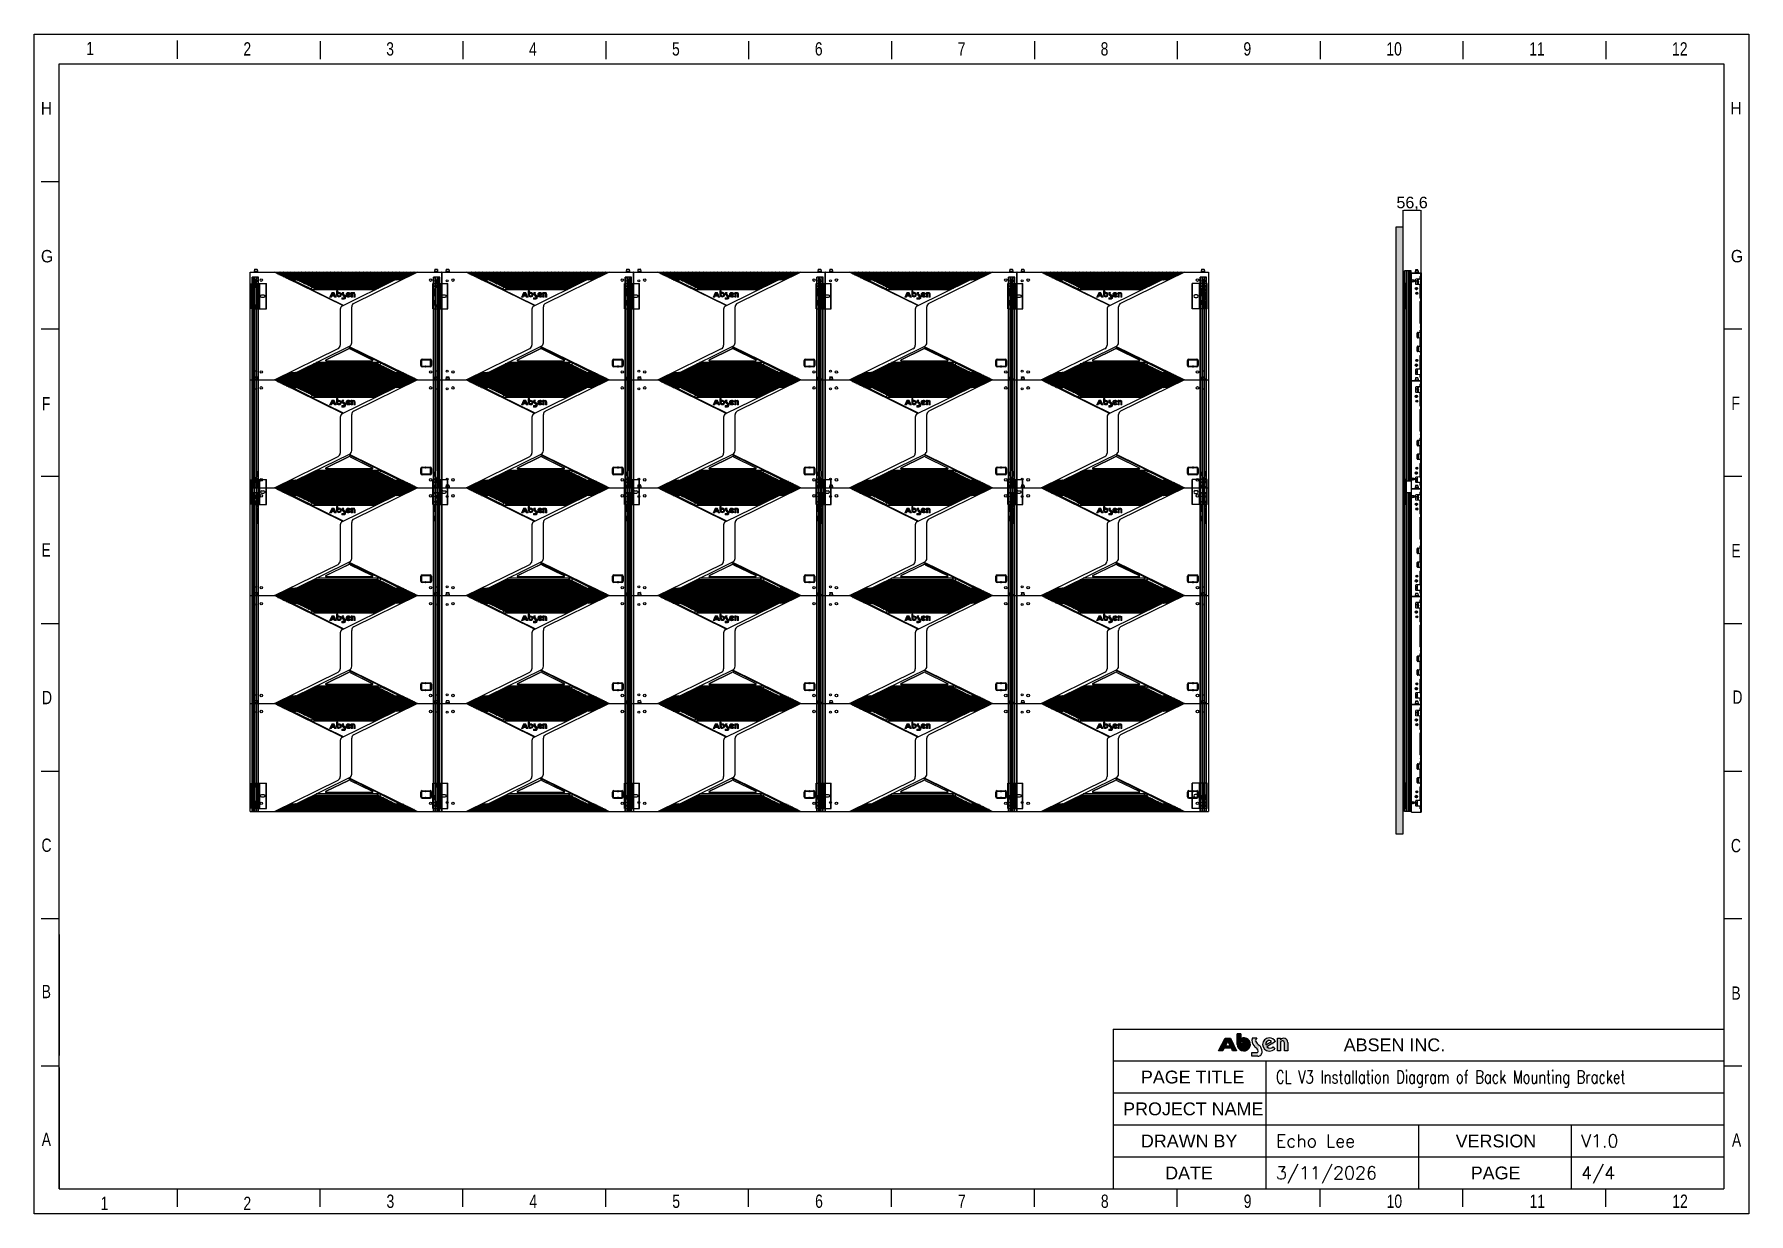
# Model space of a CAD drawing. Header units: millimetres. Extents: x 1927 to 14264, y 1863 to 5555.
# Drawn here: x 8898 to 14264, y 1864 to 5555 of the extents above; entities that cross this region are included whole.
import ezdxf

# ---------------------------------------------------------------- set-up
doc = ezdxf.new("R2010")
doc.units = ezdxf.units.MM
for name, color, linetype in [('02___PRT_ALL_AXES', 7, 'Continuous'), ('DIM', 4, 'Continuous'), ('图框', 7, 'Continuous')]:
    doc.layers.add(name, color=color, linetype=linetype)
doc.layers.add('1轮廓线', color=7, linetype='Continuous', lineweight=25)
doc.layers.add('图层 1', color=7, linetype='Continuous', lineweight=18)
doc.styles.add('CKSTANDARD', font='arial.ttf')
doc.styles.add('Roamns', font='romans.shx')
doc.styles.get("Standard").update_dxf_attribs({"font": 'arial.ttf'})
doc.dimstyles.new('ISO-25', dxfattribs={"dimtxt": 2.5, "dimasz": 2.5, "dimexe": 1.25, "dimexo": 0.625, "dimtad": 1, "dimtxsty": 'Standard', "dimcen": 2.5, "dimadec": 0, "dimazin": 0, "dimtfac": 1, "dimtmove": 0, "dimatfit": 3, "dimfxl": 1, "dimarcsym": 0})

msp = doc.modelspace()

# ---------------------------------------------------------------- blocks, each defined once
blk = doc.blocks.new('A$C7F980674')
at = {"layer": 'DIM'}
h = blk.add_hatch(color=0, dxfattribs=at)
h.paths.add_polyline_path([(0, 14.4), (17.5, 49.1), (32.4, 49.1), (48.6, 14.4), (37.9, 14.4), (34.5, 21.5), (15.2, 21.5), (11.8, 14.4)])
h.paths.add_polyline_path([(24.9, 41.7), (18.4, 28.2), (31.3, 28.2)], flags=16)
h = blk.add_hatch(color=0, dxfattribs=at)
edge = h.paths.add_edge_path()
edge.add_arc((102.7, 13.9), 4.01, 268.9922, 361.5919)
edge.add_arc((99.2, 13.9), 7.59, 1.2701, 51.0785)
edge.add_arc((307.9, 226.7), 290.6, 223.1995, 225.4213, ccw=False)
edge.add_arc((110, 42.4), 20.2, 160.183, 226.2535, ccw=False)
edge.add_line((91, 49.3), (102.8, 49.3))
edge.add_arc((108.3, 42.8), 8.43, 130.3455, 201.7414)
edge.add_arc((128.4, 54.8), 31.8, 208.35, 232.647)
edge.add_arc((94.7, 12), 22.7, 1.6073, 50.5833, ccw=False)
edge.add_arc((105.8, 11.6), 11.6, -89.3538, 5.2245, ccw=False)
edge.add_line((106, 0), (89.9, 0))
edge.add_line((89.9, 0), (89.9, 9.9))
edge.add_line((89.9, 9.9), (102.7, 9.9))
edge = h.paths.add_edge_path()
edge.add_arc((171.8, 36), 5.59, 4.2423, 157.3807)
edge.add_line((166.6, 38.1), (166.6, 14.7))
edge.add_line((166.6, 14.7), (158.3, 14.7))
edge.add_line((158.3, 14.7), (158.3, 49))
edge.add_line((158.3, 49), (166.6, 49))
edge.add_line((166.6, 49), (166.6, 44.5))
edge.add_arc((175.1, 37.2), 11.2, 0.8903, 139.1292, ccw=False)
edge.add_line((186.2, 37.4), (186.2, 14.6))
edge.add_line((186.2, 14.6), (177.3, 14.6))
edge.add_line((177.3, 14.6), (177.3, 36.4))
edge = h.paths.add_edge_path(flags=16)
edge.add_arc((136.4, 32.8), 9.44, 49.484, 192.8466)
edge.add_line((127.2, 30.7), (142.6, 40))
edge = h.paths.add_edge_path()
edge.add_arc((138.3, 35.1), 13, 229.4307, 313.9876)
edge.add_line((147.3, 25.7), (151.6, 19.1))
edge.add_arc((136.9, 38.4), 24.3, 268.4243, 307.2636, ccw=False)
edge.add_arc((136.2, 31.8), 17.7, 90, 270, ccw=False)
edge.add_arc((137, 31.5), 17.9, 25.5591, 92.5335, ccw=False)
edge.add_line((153.1, 39.3), (129.9, 25.2))
at = {"layer": '图框'}
h = blk.add_hatch(color=30, dxfattribs=at)
edge = h.paths.add_edge_path(flags=0)
edge.add_line((64.3, 49.2), (64.3, 38.8))
edge.add_arc((68.1, 31.9), 7.85, -180, 118.4785, ccw=False)
edge.add_line((60.2, 31.9), (60.2, 60.6))
edge.add_line((60.2, 60.6), (50.4, 60.6))
edge.add_line((50.4, 60.6), (50.4, 31.9))
edge.add_arc((68.1, 31.9), 17.7, 180, 462.2223)
at = {"layer": '图框', "color": 7, "linetype": 'Continuous'}
for p, q in [((0, 14.4), (17.5, 49.1)), ((17.5, 49.1), (32.4, 49.1)), ((32.4, 49.1), (48.6, 14.4)), ((91, 49.3), (102.8, 49.3)), ((158.3, 49), (166.6, 49)), ((158.3, 14.7), (158.3, 49)), ((166.6, 49), (166.6, 44.5)), ((11.8, 14.4), (0, 14.4)), ((15.2, 21.5), (11.8, 14.4)), ((34.5, 21.5), (15.2, 21.5)), ((24.9, 41.7), (18.4, 28.2)), ((18.4, 28.2), (31.3, 28.2)), ((31.3, 28.2), (24.9, 41.7)), ((37.9, 14.4), (34.5, 21.5)), ((48.6, 14.4), (37.9, 14.4)), ((89.9, 9.9), (102.7, 9.9)), ((89.9, 0), (89.9, 9.9)), ((106, 0), (89.9, 0)), ((127.2, 30.7), (142.6, 40)), ((153.1, 39.3), (129.9, 25.2)), ((147.3, 25.7), (151.6, 19.1)), ((166.6, 14.7), (158.3, 14.7)), ((166.6, 38.1), (166.6, 14.7)), ((177.3, 14.6), (177.3, 36.4)), ((186.2, 14.6), (177.3, 14.6)), ((186.2, 37.4), (186.2, 14.6))]:
    blk.add_line(p, q, dxfattribs=at)
at = {"layer": '图框', "color": 30}
for p, q in [((60.2, 60.6), (50.4, 60.6)), ((50.4, 60.6), (50.4, 31.9)), ((60.2, 31.9), (60.2, 60.6)), ((64.3, 49.2), (64.3, 38.8))]:
    blk.add_line(p, q, dxfattribs=at)
at = {"layer": '图框', "color": 30, "linetype": 'Continuous'}
for p, q in [((50.4, 60.6), (60.2, 60.6)), ((50.4, 31.9), (50.4, 60.6)), ((60.2, 60.6), (60.2, 31.9)), ((64.3, 38.8), (64.3, 49.2))]:
    blk.add_line(p, q, dxfattribs=at)
at = {"layer": '图框', "color": 30}
for radius, end in [(17.7, 102.2223), (7.85, 118.4785)]:
    blk.add_arc((68.1, 31.9), radius, 180, end, dxfattribs=at)
at = {"layer": '图框', "color": 30, "linetype": 'Continuous'}
for radius, end in [(17.7, 102.2223), (7.85, 118.4785)]:
    blk.add_arc((68.1, 31.9), radius, 180, end, dxfattribs=at)
at = {"layer": '图框', "color": 7, "linetype": 'Continuous'}
for centre, radius, start, end in [((110, 42.4), 20.2, 160.183, 226.2535), ((108.3, 42.8), 8.43, 130.3455, 201.7414), ((136.2, 31.8), 17.7, 90, 270), ((137, 31.5), 17.9, 25.5591, 92.5335), ((175.1, 37.2), 11.2, 0.8903, 139.1292), ((307.9, 226.7), 290.6, 223.1995, 225.4213), ((128.4, 54.8), 31.8, 208.35, 232.647), ((102.7, 13.9), 4.01, 268.9922, 1.5919), ((99.2, 13.9), 7.59, 1.2701, 51.0785), ((105.8, 11.6), 11.6, 270.6462, 5.2245), ((94.7, 12), 22.7, 1.6073, 50.5833), ((136.4, 32.8), 9.44, 49.484, 192.8466), ((138.3, 35.1), 13, 229.4307, 313.9876), ((136.9, 38.4), 24.3, 268.4243, 307.2636), ((171.8, 36), 5.59, 4.2423, 157.3807)]:
    blk.add_arc(centre, radius, start, end, dxfattribs=at)
blk = doc.blocks.new('standard template')
for p, q in [((3074, 30739), (3074, 30336)), ((6246, 30728), (6246, 30325)), ((9418, 30728), (9418, 30325)), ((12589, 30728), (12589, 30325)), ((15761, 30728), (15761, 30325)), ((18933, 30728), (18933, 30325)), ((22104, 30728), (22104, 30325)), ((25276, 30728), (25276, 30325)), ((28448, 30728), (28448, 30325)), ((31619, 30728), (31619, 30325)), ((34791, 30728), (34791, 30325)), ((456, 27607), (54, 27607)), ((456, 24334), (54, 24334)), ((37812, 24334), (37409, 24334)), ((456, 21062), (54, 21062)), ((37812, 21062), (37409, 21062)), ((456, 17790), (54, 17790)), ((37812, 17790), (37409, 17790)), ((456, 14517), (54, 14517)), ((37812, 14517), (37409, 14517)), ((456, 11245), (54, 11245)), ((37812, 11245), (37409, 11245)), ((456, 10901), (456, 8211)), ((456, 8211), (456, 10446)), ((456, 6313), (456, 10291)), ((23857, 8796), (37409, 8796)), ((23857, 8093), (37409, 8093)), ((27246, 8093), (27246, 5254)), ((456, 7973), (54, 7973)), ((456, 7944), (456, 5254)), ((37812, 7973), (37409, 7973)), ((23857, 7383), (37409, 7383)), ((23857, 6674), (37409, 6674)), ((30633, 6674), (30633, 5254)), ((34021, 6674), (34021, 5254)), ((23857, 5964), (37409, 5964)), ((456, 5254), (37409, 5254)), ((3074, 5254), (3074, 4851)), ((6246, 4851), (6246, 5254)), ((9418, 4851), (9418, 5254)), ((12589, 4851), (12589, 5254)), ((15761, 4851), (15761, 5254)), ((18933, 4851), (18933, 5254)), ((22104, 4851), (22104, 5254)), ((25276, 4851), (25276, 5254)), ((28448, 4851), (28448, 5254)), ((31619, 4851), (31619, 5254)), ((34791, 4851), (34791, 5254))]:
    blk.add_line(p, q)
at = {"color": 7}
for p, q in [((23857, 8796), (23857, 5964)), ((28856, 8796), (31734, 8796)), ((23857, 5964), (23857, 5254))]:
    blk.add_line(p, q, dxfattribs=at)
blk.add_lwpolyline([(37963, 4700), (-97, 4700), (-97, 30879), (37963, 30879)], close=True)
for points in [[(456, 6674), (456, 5964), (456, 5254), (456, 30226), (37409, 30226), (37409, 5254)], [(456, 9631), (456, 8921), (456, 8211)]]:
    blk.add_lwpolyline(points, dxfattribs=at)
at = {"color": 0, "xscale": 8.255519999999997, "yscale": 8.255519999999997, "zscale": 8.255519999999997}
blk.add_blockref('A$C7F980674', (26192, 8195), dxfattribs=at)
at = {"style": 'CKSTANDARD'}
for s, height, width, p in [('1', 295, 0.75, (1055, 30416)), ('2', 295, 0.75, (4545, 30408)), ('3', 295, 0.75, (7716, 30408)), ('4', 295, 0.75, (10888, 30408)), ('5', 295, 0.75, (14060, 30408)), ('6', 295, 0.75, (17231, 30408)), ('7', 295, 0.75, (20403, 30408)), ('8', 295, 0.75, (23575, 30408)), ('9', 295, 0.75, (26746, 30408)), ('10', 294.8, 0.75, (29918, 30408)), ('11', 294.8, 0.75, (33090, 30408)), ('12', 294.8, 0.75, (36261, 30408)), ('H', 276, 0.9, (47, 29097)), ('H', 276, 0.9, (37555, 29102)), ('G', 276, 0.9, (50, 25816)), ('G', 276, 0.9, (37567, 25817)), ('F', 295, 0.75, (37578, 22543)), ('F', 295, 0.75, (69, 22532)), ('E', 295, 0.75, (62, 19285)), ('E', 295, 0.75, (37578, 19270)), ('D', 295, 0.75, (74, 16009)), ('D', 295, 0.75, (37601, 16020)), ('C', 295, 0.75, (62, 12732)), ('C', 295, 0.75, (37567, 12723)), ('B', 295, 0.75, (67, 9483)), ('B', 295, 0.75, (37578, 9450)), ('A', 295, 0.75, (67, 6202)), ('A', 295, 0.75, (37590, 6188)), ('1', 295, 0.75, (1373, 4783)), ('2', 295, 0.75, (4545, 4783)), ('3', 295, 0.75, (7722, 4830)), ('4', 295, 0.75, (10894, 4830)), ('5', 295, 0.75, (14066, 4830)), ('6', 295, 0.75, (17237, 4830)), ('7', 295, 0.75, (20409, 4830)), ('8', 295, 0.75, (23581, 4830)), ('9', 295, 0.75, (26752, 4830)), ('10', 294.8, 0.75, (29924, 4830)), ('11', 294.8, 0.75, (33096, 4830)), ('12', 294.8, 0.75, (36267, 4830))]:
    blk.add_text(s, height=height, dxfattribs=dict(at, width=width)).set_placement(p)
at = {"char_height": 284.52, "attachment_point": 1, "style": 'Roamns'}
for s, insert, width in [('{\\fArial|b0|i0|c0|p34;ABSEN INC.}', (28972, 8590), 3912.01), ('{\\fArial|b0|i0|c0|p34;PAGE TITLE}', (24469, 7876), 3912.01), ('{\\fArial|b0|i0|c0|p34;PROJECT NAME}', (24075, 7170), 3305.73), ('{\\fArial|b0|i0|c0|p34;DRAWN BY}', (24469, 6457), 3912.01), ('{\\fArial|b0|i0|c0|p34;VERSION}', (31457, 6457), 3912.01), ('{\\fArial|b0|i0|c0|p34;DATE}', (25008, 5747), 3912.01), ('{\\fArial|b0|i0|c0|p34;PAGE}', (31791, 5747), 3912.01)]:
    blk.add_mtext(s, dxfattribs=dict(at, insert=insert, width=width))
at = {"style": 'Roamns'}
for tag, p in [('PAGE_NAME', (27466, 7594)), ('PROJECT_NAME', (27466, 6884)), ('DRAWN_NAME', (27466, 6174)), ('VERSION', (34241, 6174)), ('SELECT_DATA', (27466, 5464)), ('PAGE_NUMBER', (34241, 5464))]:
    blk.add_attdef(tag, p, '', height=285, dxfattribs=at)
blk = doc.blocks.new('STDGB')
at = {"color": 2, "linetype": 'Continuous'}
for p, q in [((11938.2, 3865.8), (11938.2, 3944.8)), ((11949.2, 3944.8), (11938.2, 3944.8)), ((11938.4, 3865.8), (11938.4, 3944.8)), ((11939.9, 3865.8), (11939.9, 3944.8)), ((11940.6, 3865.8), (11940.6, 3944.8)), ((11942.2, 3865.8), (11942.2, 3944.8)), ((11943.2, 3865.8), (11943.2, 3944.8)), ((11943.7, 3944.8), (11943.7, 3865.8)), ((11948.7, 3865.8), (11948.7, 3944.8)), ((11949.2, 3865.8), (11949.2, 3944.8)), ((11949.2, 3865.8), (11938.2, 3865.8))]:
    blk.add_line(p, q, dxfattribs=at)
blk = doc.blocks.new('RYFHVN')
at = {"layer": '1轮廓线', "linetype": 'Continuous', "lineweight": 25}
for p, q in [((8617.8, 3200.3), (8619.6, 3202.1)), ((8617.8, 3199.9), (8617.8, 3200.3)), ((8617.8, 3198.3), (8617.8, 3199.9)), ((8617.8, 3196.8), (8617.8, 3198)), ((8617.8, 3194.9), (8617.8, 3196.5)), ((8617.8, 3194.5), (8617.8, 3194.9)), ((8619.6, 3192.7), (8617.8, 3194.5)), ((8619.6, 3202.1), (8620.2, 3202.1)), ((8620.2, 3192.7), (8619.6, 3192.7)), ((8620.2, 3202.1), (8620.3, 3202)), ((8620.2, 3196.1), (8620.2, 3198.6)), ((8620.3, 3192.8), (8620.2, 3192.7)), ((8620.3, 3202), (8620.3, 3199.6)), ((8620.3, 3199.6), (8623.8, 3199.6)), ((8620.3, 3195.1), (8620.3, 3192.8)), ((8623.8, 3195.1), (8620.3, 3195.1)), ((8623.8, 3201.6), (8624.8, 3202.1)), ((8623.8, 3199.6), (8623.8, 3201.6)), ((8623.8, 3193.2), (8623.8, 3195.1)), ((8624.8, 3192.7), (8623.8, 3193.2)), ((8624.8, 3202.1), (8625.5, 3202.1)), ((8625.5, 3192.7), (8624.8, 3192.7)), ((8625.5, 3202.1), (8625.6, 3202)), ((8625.6, 3192.8), (8625.5, 3192.7)), ((8625.6, 3202.3), (8625.6, 3199.8)), ((8625.6, 3199.8), (8626.4, 3199.8)), ((8626.4, 3195), (8625.6, 3195)), ((8625.6, 3195), (8625.6, 3192.8)), ((8626.4, 3199.8), (8626.4, 3199.8)), ((8626.4, 3194.6), (8626.4, 3195)), ((8626.6, 3194.4), (8626.4, 3194.6)), ((8626.5, 3199.6), (8626.5, 3199.6)), ((8626.6, 3194.4), (8626.6, 3194.4)), ((8627, 3200.3), (8627, 3200.3)), ((8627, 3200.3), (8627.1, 3200.3)), ((8627, 3195.2), (8627, 3195.2)), ((8627.1, 3200.3), (8627.1, 3200.3)), ((8627.5, 3199.6), (8627.5, 3199.6)), ((8627.5, 3194.4), (8627.5, 3194.4)), ((8627.6, 3194.4), (8627.5, 3194.4)), ((8627.6, 3194.4), (8627.6, 3194.4)), ((8628, 3200.3), (8628, 3200.3)), ((8628, 3200.3), (8628.1, 3200.3)), ((8628, 3195.2), (8628, 3195.2)), ((8628.1, 3200.3), (8628.1, 3200.3)), ((8628.5, 3199.6), (8628.5, 3199.6)), ((8628.5, 3194.4), (8628.5, 3194.4)), ((8628.6, 3194.4), (8628.5, 3194.4)), ((8628.6, 3194.4), (8628.6, 3194.4)), ((8629, 3200.3), (8629, 3200.3)), ((8629, 3200.3), (8629.1, 3200.3)), ((8629, 3195.2), (8629, 3195.2)), ((8629.1, 3200.3), (8629.1, 3200.3)), ((8629.5, 3199.6), (8629.5, 3199.6)), ((8629.5, 3194.4), (8629.5, 3194.4)), ((8629.6, 3194.4), (8629.5, 3194.4)), ((8629.6, 3194.4), (8629.6, 3194.4)), ((8630, 3200.3), (8630, 3200.3)), ((8630, 3200.3), (8630.1, 3200.3)), ((8630, 3195.2), (8630, 3195.2)), ((8630.1, 3200.3), (8630.1, 3200.3)), ((8630.5, 3199.6), (8630.5, 3199.6)), ((8630.5, 3194.4), (8630.5, 3194.4)), ((8630.6, 3194.4), (8630.5, 3194.4)), ((8630.6, 3194.4), (8630.6, 3194.4)), ((8631, 3200.3), (8631, 3200.3)), ((8631, 3200.3), (8631.1, 3200.3)), ((8631, 3195.2), (8631, 3195.2)), ((8631.1, 3200.3), (8631.1, 3200.3)), ((8633.3, 3198.9), (8631.1, 3198.9)), ((8631.1, 3198.9), (8631.1, 3195.9)), ((8633.5, 3197.4), (8631.1, 3197.4)), ((8631.1, 3195.9), (8633.3, 3195.9)), ((8631.5, 3199.6), (8631.5, 3199.6)), ((8631.5, 3194.4), (8631.5, 3194.4)), ((8631.6, 3194.4), (8631.5, 3194.4)), ((8631.6, 3194.4), (8631.6, 3194.4)), ((8632, 3200.3), (8632, 3200.3)), ((8632, 3200.3), (8632.1, 3200.3)), ((8632, 3195.2), (8632, 3195.2)), ((8632.1, 3200.3), (8632.1, 3200.3)), ((8632.5, 3199.6), (8632.5, 3199.6)), ((8632.5, 3194.4), (8632.5, 3194.4)), ((8632.6, 3194.4), (8632.5, 3194.4)), ((8632.6, 3194.4), (8632.6, 3194.4)), ((8633, 3200.3), (8633, 3200.3)), ((8633, 3200.3), (8633.1, 3200.3)), ((8633, 3195.2), (8633, 3195.2)), ((8633.1, 3200.3), (8633.1, 3200.3)), ((8633.6, 3199.2), (8633.3, 3198.9)), ((8633.3, 3195.9), (8633.6, 3195.6)), ((8633.6, 3194.9), (8633.3, 3194.7)), ((8633.3, 3194.7), (8633.3, 3194.7)), ((8633.5, 3199.6), (8633.5, 3199.6)), ((8633.6, 3199.7), (8633.6, 3199.7)), ((8633.6, 3199.7), (8633.6, 3199.2)), ((8633.6, 3199.2), (8633.6, 3195.6)), ((8633.6, 3195.6), (8633.6, 3194.9))]:
    blk.add_line(p, q, dxfattribs=at)
at = {"layer": '1轮廓线'}
for p, q in [((8617.8, 3199.9), (8620.2, 3198.6)), ((8617.8, 3194.9), (8620.2, 3196.1)), ((8620.2, 3198.6), (8620.6, 3197.4)), ((8620.2, 3196.1), (8620.6, 3197.4)), ((8631.1, 3198.9), (8630.7, 3197.4)), ((8631.1, 3195.9), (8630.7, 3197.4))]:
    blk.add_line(p, q, dxfattribs=at)
at = {"layer": '1轮廓线', "linetype": 'Continuous', "lineweight": 25}
for points, degree, knots in [([(8617.8, 3198), (8617.8, 3198), (8617.8, 3198), (8617.8, 3198), (8617.8, 3198.1), (8617.8, 3198.2), (8617.8, 3198.2), (8617.8, 3198.3)], 2, [0, 0, 0, 0.25, 0.25, 0.5, 0.75, 0.75, 1, 1, 1]), ([(8617.8, 3196.5), (8617.8, 3196.6), (8617.8, 3196.6), (8617.8, 3196.7), (8617.8, 3196.7), (8617.8, 3196.8), (8617.8, 3196.8), (8617.8, 3196.8)], 2, [0, 0, 0, 0.250039, 0.250039, 0.500079, 0.750118, 0.750118, 1, 1, 1]), ([(8629.6, 3194.5), (8629.6, 3194.5), (8629.6, 3194.5), (8629.6, 3194.4), (8629.6, 3194.4), (8629.6, 3194.4)], 3, [0, 0, 0, 0, 0.097677, 0.097677, 1, 1, 1, 1]), ([(8632.6, 3194.4), (8632.6, 3194.4), (8632.6, 3194.5), (8632.6, 3194.5), (8632.6, 3194.5), (8632.6, 3194.5)], 3, [0, 0, 0, 0, 0.90212, 0.90212, 1, 1, 1, 1]), ([(8633.6, 3198.9), (8633.4, 3198.9), (8633.3, 3198.9), (8633.3, 3198.9)], 2, [0, 0, 0, 0.500069, 1, 1, 1]), ([(8633.5, 3197.4), (8633.4, 3197.6), (8633.4, 3197.8), (8633.3, 3198), (8633.3, 3198.3), (8633.4, 3198.7), (8633.5, 3198.9)], 2, [0, 0, 0, 0.25, 0.25, 0.5, 0.75, 1, 1, 1]), ([(8633.5, 3195.9), (8633.4, 3196.1), (8633.4, 3196.3), (8633.3, 3196.5), (8633.3, 3196.8), (8633.4, 3197.2), (8633.5, 3197.4)], 2, [0, 0, 0, 0.25, 0.25, 0.5, 0.75, 1, 1, 1])]:
    blk.add_open_spline(points, degree=degree, knots=knots, dxfattribs=at)
for points, degree in [([(8626.4, 3199.8), (8626.4, 3199.7), (8626.5, 3199.6), (8626.5, 3199.6)], 3), ([(8626.5, 3199.6), (8626.7, 3199.8), (8626.8, 3200.1), (8627, 3200.3)], 3), ([(8626.8, 3200.1), (8626.7, 3199.8), (8626.5, 3199.6)], 2), ([(8627, 3195.2), (8626.9, 3195), (8626.7, 3194.7), (8626.6, 3194.4)], 3), ([(8627.5, 3194.4), (8627.3, 3194.7), (8627.2, 3195), (8627, 3195.2)], 3), ([(8627.1, 3200.3), (8627.2, 3200.1), (8627.4, 3199.8), (8627.5, 3199.6)], 3), ([(8627.5, 3199.6), (8627.7, 3199.8), (8627.8, 3200.1), (8628, 3200.3)], 3), ([(8628, 3195.2), (8627.9, 3195), (8627.7, 3194.7), (8627.6, 3194.4)], 3), ([(8627.6, 3194.4), (8627.6, 3194.4), (8627.6, 3194.5), (8627.6, 3194.5)], 3), ([(8627.9, 3200.3), (8627.9, 3200.3), (8628, 3200.3), (8628, 3200.3)], 3), ([(8628.5, 3194.4), (8628.3, 3194.7), (8628.2, 3195), (8628, 3195.2)], 3), ([(8628.1, 3200.3), (8628.2, 3200.1), (8628.4, 3199.8), (8628.5, 3199.6)], 3), ([(8628.5, 3199.6), (8628.7, 3199.8), (8628.8, 3200.1), (8629, 3200.3)], 3), ([(8629, 3195.2), (8628.9, 3195), (8628.7, 3194.7), (8628.6, 3194.4)], 3), ([(8628.6, 3194.5), (8628.6, 3194.5), (8628.6, 3194.4), (8628.6, 3194.4)], 3), ([(8628.9, 3200.3), (8628.9, 3200.3), (8629, 3200.3), (8629, 3200.3)], 3), ([(8629.5, 3194.4), (8629.3, 3194.7), (8629.2, 3195), (8629, 3195.2)], 3), ([(8629.1, 3200.3), (8629.2, 3200.1), (8629.4, 3199.8), (8629.5, 3199.6)], 3), ([(8629.5, 3199.6), (8629.7, 3199.8), (8629.8, 3200.1), (8630, 3200.3)], 3), ([(8629.6, 3194.5), (8629.8, 3194.8), (8630, 3195.2)], 2), ([(8630, 3195.2), (8629.9, 3195), (8629.7, 3194.7), (8629.6, 3194.4)], 3), ([(8629.9, 3200.3), (8629.9, 3200.3), (8630, 3200.3), (8630, 3200.3)], 3), ([(8630.5, 3194.4), (8630.3, 3194.7), (8630.2, 3195), (8630, 3195.2)], 3), ([(8630.1, 3200.3), (8630.2, 3200.1), (8630.4, 3199.8), (8630.5, 3199.6)], 3), ([(8630.9, 3200.3), (8630.7, 3199.9), (8630.5, 3199.6)], 2), ([(8630.5, 3199.6), (8630.7, 3199.8), (8630.8, 3200.1), (8631, 3200.3)], 3), ([(8631, 3195.2), (8630.9, 3195), (8630.7, 3194.7), (8630.6, 3194.4)], 3), ([(8630.9, 3200.3), (8630.9, 3200.3), (8631, 3200.3), (8631, 3200.3)], 3), ([(8631.5, 3194.4), (8631.3, 3194.7), (8631.2, 3195), (8631, 3195.2)], 3), ([(8631.1, 3200.3), (8631.2, 3200.1), (8631.4, 3199.8), (8631.5, 3199.6)], 3), ([(8631.5, 3199.6), (8631.7, 3199.8), (8631.8, 3200.1), (8632, 3200.3)], 3), ([(8632, 3195.2), (8631.9, 3195), (8631.7, 3194.7), (8631.6, 3194.4)], 3), ([(8631.9, 3200.3), (8631.9, 3200.3), (8632, 3200.3), (8632, 3200.3)], 3), ([(8632.5, 3194.4), (8632.3, 3194.7), (8632.2, 3195), (8632, 3195.2)], 3), ([(8632.1, 3200.3), (8632.2, 3200.1), (8632.4, 3199.8), (8632.5, 3199.6)], 3), ([(8632.5, 3199.6), (8632.7, 3199.8), (8632.8, 3200.1), (8633, 3200.3)], 3), ([(8633, 3195.2), (8632.9, 3195), (8632.7, 3194.7), (8632.6, 3194.4)], 3), ([(8633.3, 3194.7), (8633.2, 3194.8), (8633.1, 3195), (8633, 3195.2)], 3), ([(8633.1, 3200.3), (8633.2, 3200.1), (8633.4, 3199.8), (8633.5, 3199.6)], 3), ([(8633.3, 3195.9), (8633.3, 3195.9), (8633.4, 3195.9), (8633.5, 3195.9)], 2), ([(8633.5, 3199.6), (8633.5, 3199.6), (8633.6, 3199.7), (8633.6, 3199.7)], 3)]:
    blk.add_open_spline(points, degree=degree, dxfattribs=at)
blk = doc.blocks.new('etdyf')
at = {"color": 114, "linetype": 'Continuous', "true_color": 0x139b48}
for p, q in [((4442.1, 3217.7), (4442.1, 3237.7)), ((4442.1, 3237.7), (5101.1, 3237.7)), ((4442.1, 3236.2), (5101.1, 3236.2)), ((4442.1, 3231.3), (5101.1, 3231.3)), ((4442.1, 3230.8), (5101.1, 3230.8)), ((5101.1, 3230.5), (4442.1, 3230.5)), ((5101.1, 3224.9), (4442.1, 3224.9)), ((4442.1, 3224.6), (5101.1, 3224.6)), ((4442.1, 3224.1), (5101.1, 3224.1)), ((5101.1, 3217.7), (5101.1, 3237.7)), ((4442.1, 3219.2), (5101.1, 3219.2)), ((4442.1, 3217.7), (5101.1, 3217.7))]:
    blk.add_line(p, q, dxfattribs=at)
blk = doc.blocks.new('tyfjg')
at = {"color": 30, "linetype": 'Continuous', "true_color": 0xf26722}
for p, q in [((6005.1, 3388.5), (6005.1, 3408.5)), ((6005.1, 3408.5), (7001.6, 3408.5)), ((6005.1, 3407), (7001.6, 3407)), ((6005.1, 3402.1), (7001.6, 3402.1)), ((6005.1, 3401.6), (7001.6, 3401.6)), ((7001.6, 3401.3), (6005.1, 3401.3)), ((7001.6, 3395.7), (6005.1, 3395.7)), ((6005.1, 3395.4), (7001.6, 3395.4)), ((6005.1, 3394.9), (7001.6, 3394.9)), ((6005.1, 3390), (7001.6, 3390)), ((6005.1, 3388.5), (7001.6, 3388.5)), ((7001.6, 3388.5), (7001.6, 3408.5))]:
    blk.add_line(p, q, dxfattribs=at)
blk = doc.blocks.new('*D373')
at = {"color": 0, "lineweight": -2, "transparency": 16777216}
for p, q in [((13182.4, 4775.9), (13182.4, 5004.5)), ((13236.5, 5003.3), (13184.9, 5003.3)), ((13239, 4809.1), (13239, 5004.5))]:
    blk.add_line(p, q, dxfattribs=at)
at = {"color": 0, "transparency": 16777216}
for points in [[(13184.9, 5003.7), (13184.9, 5002.9), (13182.4, 5003.3)], [(13236.5, 5003.7), (13236.5, 5002.9), (13239, 5003.3)]]:
    blk.add_solid(points, dxfattribs=at)
at = {"layer": 'Defpoints', "color": 0, "transparency": 16777216}
for p in [(13182.4, 5003.3), (13239, 4808.4), (13182.4, 4775.3)]:
    blk.add_point(p, dxfattribs=at)
at = {"color": 0, "transparency": 16777216, "insert": (13210.7, 5025.5), "char_height": 36, "attachment_point": 5}
blk.add_mtext('56,6', dxfattribs=at)
blk = doc.blocks.new('rygj')
at = {"lineweight": 5, "true_color": 0x139b48}
h = blk.add_hatch(color=114, dxfattribs=at)
h.dxf.hatch_style = 1
h.paths.add_polyline_path([(5016.6, 3168.1), (5016.6, 3168.3), (5016.6, 3168.4), (5016.6, 3168.7), (5016.4, 3169), (5016.2, 3169.1), (5015.8, 3169.1), (5015.6, 3169.1), (5015.3, 3169.1), (5015.1, 3169), (5014.8, 3168.7), (5014.8, 3168.4), (5015.1, 3168.4), (5015.2, 3168.6), (5015.3, 3168.8), (5015.6, 3168.8), (5015.8, 3168.8), (5016.1, 3168.8), (5016.2, 3168.6), (5016.3, 3168.4), (5016.3, 3168.3), (5016.2, 3168.1), (5014.7, 3166.5), (5014.7, 3166.1), (5016.6, 3166.1), (5016.6, 3166.5), (5015.2, 3166.5), (5016.5, 3167.9)])
h.paths.add_polyline_path([(5020.6, 3169.1), (5020.3, 3169.1), (5020.3, 3168.8), (5020.6, 3168.8)])
h.paths.add_polyline_path([(5020.6, 3168.2), (5020.3, 3168.2), (5020.3, 3166.1), (5020.6, 3166.1)])
h.paths.add_polyline_path([(5021.7, 3167.9), (5022, 3167.9), (5022.2, 3167.9), (5022.4, 3167.8), (5022.5, 3167.7), (5022.6, 3167.4), (5022.6, 3166.1), (5022.9, 3166.1), (5022.9, 3167.4), (5022.8, 3167.7), (5022.7, 3167.9), (5022.6, 3168), (5022.4, 3168.1), (5022.2, 3168.2), (5022, 3168.2), (5021.7, 3168.1), (5021.6, 3168), (5021.4, 3167.9), (5021.4, 3168.2), (5021.1, 3168.2), (5021.1, 3166.1), (5021.4, 3166.1), (5021.4, 3167.6), (5021.6, 3167.7)])
h.paths.add_polyline_path([(5027.1, 3169.1), (5026.7, 3169.1), (5026.4, 3168.7), (5026.4, 3168.2), (5026.7, 3168.6), (5026.7, 3166.1), (5027.1, 3166.1)])
h = blk.add_hatch(color=114, dxfattribs=at)
h.dxf.hatch_style = 1
h.paths.add_polyline_path([(5043.8, 3168.4), (5043.8, 3166.9), (5058.8, 3166.9), (5058.8, 3165.7), (5066.1, 3167.6), (5058.8, 3169.6), (5058.8, 3168.4)])
h = blk.add_hatch(color=114, dxfattribs=at)
h.dxf.hatch_style = 1
h.paths.add_polyline_path([(5052.3, 3156.5), (5052.2, 3156.8), (5052, 3157.1), (5051.7, 3157.3), (5051.4, 3157.3), (5050.9, 3157.3), (5050.6, 3157.3), (5050.3, 3157.1), (5050.1, 3156.8), (5049.9, 3156.5), (5049.9, 3156.2), (5049.9, 3155), (5049.9, 3154.7), (5050.1, 3154.4), (5050.3, 3154.1), (5050.6, 3153.9), (5050.9, 3153.8), (5051.4, 3153.8), (5051.7, 3153.9), (5052, 3154.1), (5052.2, 3154.4), (5052.3, 3154.7), (5051.9, 3154.7), (5051.9, 3154.5), (5051.7, 3154.4), (5051.4, 3154.3), (5050.9, 3154.3), (5050.6, 3154.4), (5050.4, 3154.5), (5050.3, 3154.7), (5050.2, 3155), (5050.2, 3156.2), (5050.3, 3156.5), (5050.4, 3156.7), (5050.6, 3156.8), (5050.9, 3156.9), (5051.4, 3156.9), (5051.7, 3156.8), (5051.9, 3156.7), (5051.9, 3156.5)])
h.paths.add_polyline_path([(5063.6, 3156.5), (5063.6, 3156.8), (5063.3, 3157.1), (5063.1, 3157.3), (5062.6, 3157.3), (5062.5, 3157.3), (5062.1, 3157.3), (5061.8, 3157.1), (5061.6, 3156.8), (5061.5, 3156.5), (5061.8, 3156.5), (5062, 3156.8), (5062.1, 3156.9), (5062.5, 3157), (5062.7, 3157), (5063, 3156.9), (5063.2, 3156.8), (5063.3, 3156.5), (5063.3, 3156.4), (5063.2, 3156.1), (5063.1, 3155.9), (5062.7, 3155.8), (5062.5, 3155.8), (5062.5, 3155.5), (5062.7, 3155.5), (5063.1, 3155.4), (5063.3, 3155.3), (5063.4, 3155), (5063.4, 3154.7), (5063.3, 3154.5), (5063.2, 3154.4), (5063.1, 3154.3), (5062.8, 3154.2), (5062.4, 3154.2), (5062.1, 3154.3), (5062, 3154.4), (5061.8, 3154.5), (5061.8, 3154.7), (5061.5, 3154.7), (5061.5, 3154.4), (5061.7, 3154.2), (5061.8, 3154.1), (5062.1, 3153.9), (5062.3, 3153.8), (5062.8, 3153.8), (5063.1, 3153.9), (5063.3, 3154.1), (5063.5, 3154.2), (5063.6, 3154.4), (5063.7, 3154.7), (5063.7, 3155), (5063.6, 3155.3), (5063.5, 3155.5), (5063.2, 3155.6), (5063.4, 3155.9), (5063.6, 3156.1), (5063.6, 3156.4)])
h.paths.add_polyline_path([(5060.6, 3157.3), (5059.7, 3154.3), (5058.9, 3157.3), (5058.5, 3157.3), (5059.5, 3153.8), (5060, 3153.8), (5061, 3157.3)])
h.paths.add_polyline_path([(5055, 3153.8), (5055, 3154.3), (5053.2, 3154.3), (5053.2, 3157.3), (5052.8, 3157.3), (5052.8, 3153.8)])
h.paths.add_polyline_path([(5041.8, 3156.5), (5041.8, 3156.8), (5041.5, 3157.1), (5041.3, 3157.3), (5040.9, 3157.3), (5040.4, 3157.3), (5040.1, 3157.3), (5039.8, 3157.1), (5039.6, 3156.8), (5039.5, 3156.5), (5039.4, 3156.2), (5039.4, 3155), (5039.5, 3154.7), (5039.6, 3154.4), (5039.8, 3154.1), (5040.1, 3153.9), (5040.4, 3153.8), (5040.9, 3153.8), (5041.3, 3153.9), (5041.5, 3154.1), (5041.8, 3154.4), (5041.8, 3154.7), (5041.4, 3154.7), (5041.4, 3154.5), (5041.2, 3154.4), (5040.9, 3154.3), (5040.4, 3154.3), (5040.1, 3154.4), (5040, 3154.5), (5039.8, 3154.7), (5039.8, 3155), (5039.8, 3156.2), (5039.8, 3156.5), (5040, 3156.7), (5040.1, 3156.8), (5040.4, 3156.9), (5040.9, 3156.9), (5041.2, 3156.8), (5041.4, 3156.7), (5041.4, 3156.5)])
h.paths.add_polyline_path([(5016.9, 3156.2), (5016.8, 3156.5), (5016.7, 3156.8), (5016.5, 3157.1), (5016.2, 3157.3), (5015.9, 3157.3), (5015.4, 3157.3), (5015.1, 3157.3), (5014.9, 3157.1), (5014.6, 3156.8), (5014.5, 3156.5), (5014.4, 3156.2), (5014.4, 3155), (5014.5, 3154.7), (5014.6, 3154.4), (5014.9, 3154.1), (5015.1, 3153.9), (5015.4, 3153.8), (5015.9, 3153.8), (5016.2, 3153.9), (5016.5, 3154.1), (5016.7, 3154.4), (5016.8, 3154.7), (5016.9, 3155)])
h.paths.add_polyline_path([(5028.4, 3156.5), (5028.3, 3156.8), (5028.1, 3157.1), (5027.8, 3157.3), (5027.4, 3157.3), (5027.2, 3157.3), (5026.8, 3157.3), (5026.5, 3157.1), (5026.3, 3156.8), (5026.2, 3156.5), (5026.5, 3156.5), (5026.6, 3156.8), (5026.8, 3156.9), (5027.1, 3157), (5027.4, 3157), (5027.7, 3156.9), (5027.9, 3156.8), (5028, 3156.5), (5028, 3156.4), (5027.9, 3156.1), (5026.1, 3154.2), (5026.1, 3153.8), (5028.4, 3153.8), (5028.4, 3154.2), (5026.6, 3154.2), (5028.2, 3155.9), (5028.3, 3156.1), (5028.4, 3156.4)])
h.paths.add_polyline_path([(5046.4, 3153.8), (5045.5, 3156.2), (5045.3, 3156.2), (5046.2, 3153.8)])
h.paths.add_polyline_path([(5025.3, 3157.3), (5024.4, 3154.3), (5023.5, 3157.3), (5023.2, 3157.3), (5024.2, 3153.8), (5024.6, 3153.8), (5025.6, 3157.3)])
h.paths.add_polyline_path([(5038.9, 3153.8), (5038.9, 3157.3), (5038.5, 3157.3), (5038.5, 3155.9), (5036.8, 3155.9), (5036.8, 3157.3), (5036.4, 3157.3), (5036.4, 3153.8), (5036.8, 3153.8), (5036.8, 3155.5), (5038.5, 3155.5), (5038.5, 3153.8)])
h.paths.add_polyline_path([(5019.7, 3156.2), (5019.7, 3156.5), (5019.6, 3156.8), (5019.4, 3157), (5019.2, 3157.3), (5018.9, 3157.3), (5017.4, 3157.3), (5017.4, 3153.8), (5018.9, 3153.8), (5019.2, 3153.9), (5019.4, 3154.1), (5019.6, 3154.4), (5019.7, 3154.7), (5019.7, 3155), (5019.6, 3155.3), (5019.4, 3155.6), (5019.3, 3155.6), (5019.4, 3155.7), (5019.6, 3156)])
h.paths.add_polyline_path([(5019.3, 3155), (5019.3, 3154.7), (5019.3, 3154.5), (5019.1, 3154.4), (5018.9, 3154.3), (5017.8, 3154.3), (5017.8, 3155.4), (5018.9, 3155.4), (5019.1, 3155.3), (5019.3, 3155.2)], flags=16)
h.paths.add_polyline_path([(5019.3, 3156.5), (5019.3, 3156.3), (5019.3, 3156.1), (5019.1, 3155.9), (5018.9, 3155.9), (5017.8, 3155.9), (5017.8, 3156.9), (5018.9, 3156.9), (5019.1, 3156.8), (5019.3, 3156.7)], flags=16)
h.paths.add_polyline_path([(5016.5, 3156.2), (5016.5, 3155), (5016.5, 3154.7), (5016.3, 3154.5), (5016.2, 3154.4), (5015.9, 3154.3), (5015.4, 3154.3), (5015.2, 3154.4), (5015, 3154.5), (5014.9, 3154.7), (5014.8, 3155), (5014.8, 3156.2), (5014.9, 3156.5), (5015, 3156.7), (5015.2, 3156.8), (5015.4, 3156.9), (5015.9, 3156.9), (5016.2, 3156.8), (5016.3, 3156.7), (5016.5, 3156.5)], flags=16)
h.paths.add_polyline_path([(5011.9, 3155), (5011.9, 3156.2), (5011.9, 3156.5), (5012.1, 3156.7), (5012.3, 3156.8), (5012.5, 3156.9), (5013.1, 3156.9), (5013.3, 3156.8), (5013.5, 3156.7), (5013.6, 3156.5), (5013.9, 3156.5), (5013.9, 3156.8), (5013.6, 3157.1), (5013.4, 3157.3), (5013.1, 3157.3), (5012.5, 3157.3), (5012.2, 3157.3), (5011.9, 3157.1), (5011.7, 3156.8), (5011.6, 3156.5), (5011.5, 3156.2), (5011.5, 3155), (5011.6, 3154.7), (5011.7, 3154.4), (5011.9, 3154.1), (5012.2, 3153.9), (5012.5, 3153.8), (5013.1, 3153.8), (5013.4, 3153.9), (5013.6, 3154.1), (5013.9, 3154.4), (5013.9, 3154.7), (5013.6, 3154.7), (5013.5, 3154.5), (5013.3, 3154.4), (5013.1, 3154.3), (5012.5, 3154.3), (5012.3, 3154.4), (5012.1, 3154.5), (5011.9, 3154.7)])
h.paths.add_polyline_path([(5011, 3153.8), (5011, 3154.3), (5009.2, 3154.3), (5009.2, 3157.3), (5008.8, 3157.3), (5008.8, 3153.8)])
h.paths.add_polyline_path([(5033, 3153.8), (5032, 3156.2), (5031.8, 3156.2), (5032.8, 3153.8)])
h.paths.add_polyline_path([(5006.4, 3155.6), (5006.4, 3157.3), (5006.1, 3157.3), (5006.1, 3153.8), (5006.4, 3153.8), (5006.4, 3155), (5006.9, 3155.6), (5007.8, 3153.8), (5008.3, 3153.8), (5007.2, 3155.9), (5008.3, 3157.3), (5007.8, 3157.3)])
at = {"color": 114, "linetype": 'Continuous', "true_color": 0x139b48}
for p, q in [((4442.1, 3151.6), (4442.1, 3171.6)), ((4442.1, 3171.6), (5101.1, 3171.6)), ((4442.1, 3170.1), (5101.1, 3170.1)), ((4490.9, 3167.1), (4480.9, 3167.1)), ((5016.2, 3168.1), (5014.7, 3166.5)), ((5014.7, 3166.5), (5014.7, 3166.1)), ((5014.7, 3166.1), (5016.6, 3166.1)), ((5015.1, 3169), (5014.8, 3168.7)), ((5014.8, 3168.7), (5014.8, 3168.4)), ((5014.8, 3168.4), (5015.1, 3168.4)), ((5015.3, 3169.1), (5015.1, 3169)), ((5015.1, 3168.4), (5015.2, 3168.6)), ((5015.2, 3168.6), (5015.3, 3168.8)), ((5015.2, 3166.5), (5016.5, 3167.9)), ((5016.6, 3166.5), (5015.2, 3166.5)), ((5015.6, 3169.1), (5015.3, 3169.1)), ((5015.3, 3168.8), (5015.6, 3168.8)), ((5015.8, 3169.1), (5015.6, 3169.1)), ((5015.6, 3168.8), (5015.8, 3168.8)), ((5016.2, 3169.1), (5015.8, 3169.1)), ((5015.8, 3168.8), (5016.1, 3168.8)), ((5016.1, 3168.8), (5016.2, 3168.6)), ((5016.4, 3169), (5016.2, 3169.1)), ((5016.2, 3168.6), (5016.3, 3168.4)), ((5016.3, 3168.3), (5016.2, 3168.1)), ((5016.3, 3168.4), (5016.3, 3168.3)), ((5016.6, 3168.7), (5016.4, 3169)), ((5016.5, 3167.9), (5016.6, 3168.1)), ((5016.6, 3168.4), (5016.6, 3168.7)), ((5016.6, 3168.3), (5016.6, 3168.4)), ((5016.6, 3168.1), (5016.6, 3168.3)), ((5016.6, 3166.1), (5016.6, 3166.5)), ((5020.6, 3169.1), (5020.3, 3169.1)), ((5020.3, 3169.1), (5020.3, 3168.8)), ((5020.3, 3168.8), (5020.6, 3168.8)), ((5020.6, 3168.2), (5020.3, 3168.2)), ((5020.3, 3168.2), (5020.3, 3166.1)), ((5020.3, 3166.1), (5020.6, 3166.1)), ((5020.6, 3168.8), (5020.6, 3169.1)), ((5020.6, 3166.1), (5020.6, 3168.2)), ((5021.4, 3168.2), (5021.1, 3168.2)), ((5021.1, 3168.2), (5021.1, 3166.1)), ((5021.1, 3166.1), (5021.4, 3166.1)), ((5021.4, 3167.9), (5021.4, 3168.2)), ((5021.6, 3168), (5021.4, 3167.9)), ((5021.4, 3167.6), (5021.6, 3167.7)), ((5021.4, 3166.1), (5021.4, 3167.6)), ((5021.7, 3168.1), (5021.6, 3168)), ((5021.6, 3167.7), (5021.7, 3167.9)), ((5022, 3168.2), (5021.7, 3168.1)), ((5021.7, 3167.9), (5022, 3167.9)), ((5022.2, 3168.2), (5022, 3168.2)), ((5022, 3167.9), (5022.2, 3167.9)), ((5022.4, 3168.1), (5022.2, 3168.2)), ((5022.2, 3167.9), (5022.4, 3167.8)), ((5022.6, 3168), (5022.4, 3168.1)), ((5022.4, 3167.8), (5022.5, 3167.7)), ((5022.5, 3167.7), (5022.6, 3167.4)), ((5022.7, 3167.9), (5022.6, 3168)), ((5022.6, 3167.4), (5022.6, 3166.1)), ((5022.6, 3166.1), (5022.9, 3166.1)), ((5022.8, 3167.7), (5022.7, 3167.9)), ((5022.9, 3167.4), (5022.8, 3167.7)), ((5022.9, 3166.1), (5022.9, 3167.4)), ((5026.7, 3169.1), (5026.4, 3168.7)), ((5026.4, 3168.7), (5026.4, 3168.2)), ((5026.4, 3168.2), (5026.7, 3168.6)), ((5027.1, 3169.1), (5026.7, 3169.1)), ((5026.7, 3168.6), (5026.7, 3166.1)), ((5026.7, 3166.1), (5027.1, 3166.1)), ((5027.1, 3166.1), (5027.1, 3169.1)), ((5058.8, 3168.4), (5043.8, 3168.4)), ((5043.8, 3168.4), (5043.8, 3166.9)), ((5043.8, 3166.9), (5058.8, 3166.9)), ((5066.1, 3167.6), (5058.8, 3169.6)), ((5058.8, 3169.6), (5058.8, 3168.4)), ((5058.8, 3165.7), (5066.1, 3167.6)), ((5058.8, 3166.9), (5058.8, 3165.7)), ((5101.1, 3151.6), (5101.1, 3171.6)), ((4442.1, 3153.1), (5101.1, 3153.1)), ((4442.1, 3151.6), (5101.1, 3151.6)), ((4480.9, 3156.1), (4490.9, 3156.1)), ((4495, 3165.2), (5068.7, 3165.2)), ((4495, 3158), (5068.7, 3158)), ((4495.4, 3164.7), (5068.3, 3164.7)), ((4495.4, 3158.5), (5068.3, 3158.5)), ((5006.4, 3157.3), (5006.1, 3157.3)), ((5006.1, 3157.3), (5006.1, 3153.8)), ((5006.1, 3153.8), (5006.4, 3153.8)), ((5007.8, 3157.3), (5006.4, 3155.6)), ((5006.4, 3155.6), (5006.4, 3157.3)), ((5006.4, 3155), (5006.9, 3155.6)), ((5006.4, 3153.8), (5006.4, 3155)), ((5006.9, 3155.6), (5007.8, 3153.8)), ((5007.2, 3155.9), (5008.3, 3157.3)), ((5008.3, 3153.8), (5007.2, 3155.9)), ((5008.3, 3157.3), (5007.8, 3157.3)), ((5007.8, 3153.8), (5008.3, 3153.8)), ((5009.2, 3157.3), (5008.8, 3157.3)), ((5008.8, 3157.3), (5008.8, 3153.8)), ((5008.8, 3153.8), (5011, 3153.8)), ((5009.2, 3154.3), (5009.2, 3157.3)), ((5011, 3154.3), (5009.2, 3154.3)), ((5011, 3153.8), (5011, 3154.3)), ((5011.6, 3156.5), (5011.5, 3156.2)), ((5011.5, 3156.2), (5011.5, 3155)), ((5011.5, 3155), (5011.6, 3154.7)), ((5011.7, 3156.8), (5011.6, 3156.5)), ((5011.6, 3154.7), (5011.7, 3154.4)), ((5011.9, 3157.1), (5011.7, 3156.8)), ((5011.7, 3154.4), (5011.9, 3154.1)), ((5012.2, 3157.3), (5011.9, 3157.1)), ((5011.9, 3156.5), (5012.1, 3156.7)), ((5011.9, 3156.2), (5011.9, 3156.5)), ((5011.9, 3155), (5011.9, 3156.2)), ((5011.9, 3154.7), (5011.9, 3155)), ((5012.1, 3154.5), (5011.9, 3154.7)), ((5011.9, 3154.1), (5012.2, 3153.9)), ((5012.1, 3156.7), (5012.3, 3156.8)), ((5012.3, 3154.4), (5012.1, 3154.5)), ((5012.5, 3157.3), (5012.2, 3157.3)), ((5012.2, 3153.9), (5012.5, 3153.8)), ((5012.3, 3156.8), (5012.5, 3156.9)), ((5012.5, 3154.3), (5012.3, 3154.4)), ((5013.1, 3157.3), (5012.5, 3157.3)), ((5012.5, 3156.9), (5013.1, 3156.9)), ((5013.1, 3154.3), (5012.5, 3154.3)), ((5012.5, 3153.8), (5013.1, 3153.8)), ((5013.4, 3157.3), (5013.1, 3157.3)), ((5013.1, 3156.9), (5013.3, 3156.8)), ((5013.3, 3154.4), (5013.1, 3154.3)), ((5013.1, 3153.8), (5013.4, 3153.9)), ((5013.3, 3156.8), (5013.5, 3156.7)), ((5013.5, 3154.5), (5013.3, 3154.4)), ((5013.6, 3157.1), (5013.4, 3157.3)), ((5013.4, 3153.9), (5013.6, 3154.1)), ((5013.5, 3156.7), (5013.6, 3156.5)), ((5013.6, 3154.7), (5013.5, 3154.5)), ((5013.9, 3156.8), (5013.6, 3157.1)), ((5013.6, 3156.5), (5013.9, 3156.5)), ((5013.9, 3154.7), (5013.6, 3154.7)), ((5013.6, 3154.1), (5013.9, 3154.4)), ((5013.9, 3156.5), (5013.9, 3156.8)), ((5013.9, 3154.4), (5013.9, 3154.7)), ((5014.5, 3156.5), (5014.4, 3156.2)), ((5014.4, 3156.2), (5014.4, 3155)), ((5014.4, 3155), (5014.5, 3154.7)), ((5014.6, 3156.8), (5014.5, 3156.5)), ((5014.5, 3154.7), (5014.6, 3154.4)), ((5014.9, 3157.1), (5014.6, 3156.8)), ((5014.6, 3154.4), (5014.9, 3154.1)), ((5014.8, 3156.2), (5014.9, 3156.5)), ((5014.8, 3155), (5014.8, 3156.2)), ((5014.9, 3154.7), (5014.8, 3155)), ((5015.1, 3157.3), (5014.9, 3157.1)), ((5014.9, 3156.5), (5015, 3156.7)), ((5015, 3154.5), (5014.9, 3154.7)), ((5014.9, 3154.1), (5015.1, 3153.9)), ((5015, 3156.7), (5015.2, 3156.8)), ((5015.2, 3154.4), (5015, 3154.5)), ((5015.4, 3157.3), (5015.1, 3157.3)), ((5015.1, 3153.9), (5015.4, 3153.8)), ((5015.2, 3156.8), (5015.4, 3156.9)), ((5015.4, 3154.3), (5015.2, 3154.4)), ((5015.9, 3157.3), (5015.4, 3157.3)), ((5015.4, 3156.9), (5015.9, 3156.9)), ((5015.9, 3154.3), (5015.4, 3154.3)), ((5015.4, 3153.8), (5015.9, 3153.8)), ((5016.2, 3157.3), (5015.9, 3157.3)), ((5015.9, 3156.9), (5016.2, 3156.8)), ((5016.2, 3154.4), (5015.9, 3154.3)), ((5015.9, 3153.8), (5016.2, 3153.9)), ((5016.5, 3157.1), (5016.2, 3157.3)), ((5016.2, 3156.8), (5016.3, 3156.7)), ((5016.3, 3154.5), (5016.2, 3154.4)), ((5016.2, 3153.9), (5016.5, 3154.1)), ((5016.3, 3156.7), (5016.5, 3156.5)), ((5016.5, 3154.7), (5016.3, 3154.5)), ((5016.7, 3156.8), (5016.5, 3157.1)), ((5016.5, 3156.5), (5016.5, 3156.2)), ((5016.5, 3156.2), (5016.5, 3155)), ((5016.5, 3155), (5016.5, 3154.7)), ((5016.5, 3154.1), (5016.7, 3154.4)), ((5016.8, 3156.5), (5016.7, 3156.8)), ((5016.7, 3154.4), (5016.8, 3154.7)), ((5016.9, 3156.2), (5016.8, 3156.5)), ((5016.8, 3154.7), (5016.9, 3155)), ((5016.9, 3155), (5016.9, 3156.2)), ((5018.9, 3157.3), (5017.4, 3157.3)), ((5017.4, 3157.3), (5017.4, 3153.8)), ((5017.4, 3153.8), (5018.9, 3153.8)), ((5017.8, 3156.9), (5018.9, 3156.9)), ((5017.8, 3155.9), (5017.8, 3156.9)), ((5018.9, 3155.9), (5017.8, 3155.9)), ((5017.8, 3155.4), (5018.9, 3155.4)), ((5017.8, 3154.3), (5017.8, 3155.4)), ((5018.9, 3154.3), (5017.8, 3154.3)), ((5019.2, 3157.3), (5018.9, 3157.3)), ((5018.9, 3156.9), (5019.1, 3156.8)), ((5019.1, 3155.9), (5018.9, 3155.9)), ((5018.9, 3155.4), (5019.1, 3155.3)), ((5019.1, 3154.4), (5018.9, 3154.3)), ((5018.9, 3153.8), (5019.2, 3153.9)), ((5019.1, 3156.8), (5019.3, 3156.7)), ((5019.3, 3156.1), (5019.1, 3155.9)), ((5019.1, 3155.3), (5019.3, 3155.2)), ((5019.3, 3154.5), (5019.1, 3154.4)), ((5019.4, 3157), (5019.2, 3157.3)), ((5019.2, 3153.9), (5019.4, 3154.1)), ((5019.3, 3156.7), (5019.3, 3156.5)), ((5019.3, 3156.5), (5019.3, 3156.3)), ((5019.3, 3156.3), (5019.3, 3156.1)), ((5019.3, 3155.6), (5019.4, 3155.7)), ((5019.4, 3155.6), (5019.3, 3155.6)), ((5019.3, 3155.2), (5019.3, 3155)), ((5019.3, 3155), (5019.3, 3154.7)), ((5019.3, 3154.7), (5019.3, 3154.5)), ((5019.6, 3156.8), (5019.4, 3157)), ((5019.4, 3155.7), (5019.6, 3156)), ((5019.6, 3155.3), (5019.4, 3155.6)), ((5019.4, 3154.1), (5019.6, 3154.4)), ((5019.7, 3156.5), (5019.6, 3156.8)), ((5019.6, 3156), (5019.7, 3156.2)), ((5019.7, 3155), (5019.6, 3155.3)), ((5019.6, 3154.4), (5019.7, 3154.7)), ((5019.7, 3156.2), (5019.7, 3156.5)), ((5019.7, 3154.7), (5019.7, 3155)), ((5023.5, 3157.3), (5023.2, 3157.3)), ((5023.2, 3157.3), (5024.2, 3153.8)), ((5024.4, 3154.3), (5023.5, 3157.3)), ((5024.2, 3153.8), (5024.6, 3153.8)), ((5025.3, 3157.3), (5024.4, 3154.3)), ((5024.6, 3153.8), (5025.6, 3157.3)), ((5025.6, 3157.3), (5025.3, 3157.3)), ((5032, 3156.2), (5031.8, 3156.2)), ((5031.8, 3156.2), (5032.8, 3153.8)), ((5033, 3153.8), (5032, 3156.2)), ((5032.8, 3153.8), (5033, 3153.8)), ((5036.8, 3157.3), (5036.4, 3157.3)), ((5036.4, 3157.3), (5036.4, 3153.8)), ((5036.4, 3153.8), (5036.8, 3153.8)), ((5036.8, 3155.9), (5036.8, 3157.3)), ((5038.5, 3155.9), (5036.8, 3155.9)), ((5036.8, 3155.5), (5038.5, 3155.5)), ((5036.8, 3153.8), (5036.8, 3155.5)), ((5038.9, 3157.3), (5038.5, 3157.3)), ((5038.5, 3157.3), (5038.5, 3155.9)), ((5038.5, 3155.5), (5038.5, 3153.8)), ((5038.5, 3153.8), (5038.9, 3153.8)), ((5038.9, 3153.8), (5038.9, 3157.3)), ((5039.5, 3156.5), (5039.4, 3156.2)), ((5039.4, 3156.2), (5039.4, 3155)), ((5039.4, 3155), (5039.5, 3154.7)), ((5039.6, 3156.8), (5039.5, 3156.5)), ((5039.5, 3154.7), (5039.6, 3154.4)), ((5039.8, 3157.1), (5039.6, 3156.8)), ((5039.6, 3154.4), (5039.8, 3154.1)), ((5040.1, 3157.3), (5039.8, 3157.1)), ((5039.8, 3156.5), (5040, 3156.7)), ((5039.8, 3156.2), (5039.8, 3156.5)), ((5039.8, 3155), (5039.8, 3156.2)), ((5039.8, 3154.7), (5039.8, 3155)), ((5040, 3154.5), (5039.8, 3154.7)), ((5039.8, 3154.1), (5040.1, 3153.9)), ((5040, 3156.7), (5040.1, 3156.8)), ((5040.1, 3154.4), (5040, 3154.5)), ((5040.4, 3157.3), (5040.1, 3157.3)), ((5040.1, 3156.8), (5040.4, 3156.9)), ((5040.4, 3154.3), (5040.1, 3154.4)), ((5040.1, 3153.9), (5040.4, 3153.8)), ((5040.9, 3157.3), (5040.4, 3157.3)), ((5040.4, 3156.9), (5040.9, 3156.9)), ((5040.9, 3154.3), (5040.4, 3154.3)), ((5040.4, 3153.8), (5040.9, 3153.8)), ((5041.3, 3157.3), (5040.9, 3157.3)), ((5040.9, 3156.9), (5041.2, 3156.8)), ((5041.2, 3154.4), (5040.9, 3154.3)), ((5040.9, 3153.8), (5041.3, 3153.9)), ((5041.2, 3156.8), (5041.4, 3156.7)), ((5041.4, 3154.5), (5041.2, 3154.4)), ((5041.5, 3157.1), (5041.3, 3157.3)), ((5041.3, 3153.9), (5041.5, 3154.1)), ((5041.4, 3156.7), (5041.4, 3156.5)), ((5041.4, 3156.5), (5041.8, 3156.5)), ((5041.8, 3154.7), (5041.4, 3154.7)), ((5041.4, 3154.7), (5041.4, 3154.5)), ((5041.8, 3156.8), (5041.5, 3157.1)), ((5041.5, 3154.1), (5041.8, 3154.4)), ((5041.8, 3156.5), (5041.8, 3156.8)), ((5041.8, 3154.4), (5041.8, 3154.7)), ((5045.5, 3156.2), (5045.3, 3156.2)), ((5045.3, 3156.2), (5046.2, 3153.8)), ((5046.4, 3153.8), (5045.5, 3156.2)), ((5046.2, 3153.8), (5046.4, 3153.8)), ((5050.1, 3156.8), (5049.9, 3156.5)), ((5049.9, 3156.5), (5049.9, 3156.2)), ((5049.9, 3156.2), (5049.9, 3155)), ((5049.9, 3155), (5049.9, 3154.7)), ((5049.9, 3154.7), (5050.1, 3154.4)), ((5050.3, 3157.1), (5050.1, 3156.8)), ((5050.1, 3154.4), (5050.3, 3154.1)), ((5050.2, 3156.2), (5050.3, 3156.5)), ((5050.2, 3155), (5050.2, 3156.2)), ((5050.3, 3154.7), (5050.2, 3155)), ((5050.6, 3157.3), (5050.3, 3157.1)), ((5050.3, 3156.5), (5050.4, 3156.7)), ((5050.4, 3154.5), (5050.3, 3154.7)), ((5050.3, 3154.1), (5050.6, 3153.9)), ((5050.4, 3156.7), (5050.6, 3156.8)), ((5050.6, 3154.4), (5050.4, 3154.5)), ((5050.9, 3157.3), (5050.6, 3157.3)), ((5050.6, 3156.8), (5050.9, 3156.9)), ((5050.9, 3154.3), (5050.6, 3154.4)), ((5050.6, 3153.9), (5050.9, 3153.8)), ((5051.4, 3157.3), (5050.9, 3157.3)), ((5050.9, 3156.9), (5051.4, 3156.9)), ((5051.4, 3154.3), (5050.9, 3154.3)), ((5050.9, 3153.8), (5051.4, 3153.8)), ((5051.7, 3157.3), (5051.4, 3157.3)), ((5051.4, 3156.9), (5051.7, 3156.8)), ((5051.7, 3154.4), (5051.4, 3154.3)), ((5051.4, 3153.8), (5051.7, 3153.9)), ((5052, 3157.1), (5051.7, 3157.3)), ((5051.7, 3156.8), (5051.9, 3156.7)), ((5051.9, 3154.5), (5051.7, 3154.4)), ((5051.7, 3153.9), (5052, 3154.1)), ((5051.9, 3156.7), (5051.9, 3156.5)), ((5051.9, 3156.5), (5052.3, 3156.5)), ((5052.3, 3154.7), (5051.9, 3154.7)), ((5051.9, 3154.7), (5051.9, 3154.5)), ((5052.2, 3156.8), (5052, 3157.1)), ((5052, 3154.1), (5052.2, 3154.4)), ((5052.3, 3156.5), (5052.2, 3156.8)), ((5052.2, 3154.4), (5052.3, 3154.7)), ((5053.2, 3157.3), (5052.8, 3157.3)), ((5052.8, 3157.3), (5052.8, 3153.8)), ((5052.8, 3153.8), (5055, 3153.8)), ((5053.2, 3154.3), (5053.2, 3157.3)), ((5055, 3154.3), (5053.2, 3154.3)), ((5055, 3153.8), (5055, 3154.3)), ((5058.9, 3157.3), (5058.5, 3157.3)), ((5058.5, 3157.3), (5059.5, 3153.8)), ((5059.7, 3154.3), (5058.9, 3157.3)), ((5059.5, 3153.8), (5060, 3153.8)), ((5060.6, 3157.3), (5059.7, 3154.3)), ((5060, 3153.8), (5061, 3157.3)), ((5061, 3157.3), (5060.6, 3157.3)), ((5061.6, 3156.8), (5061.5, 3156.5)), ((5061.5, 3156.5), (5061.8, 3156.5)), ((5061.8, 3154.7), (5061.5, 3154.7)), ((5061.5, 3154.7), (5061.5, 3154.4)), ((5061.5, 3154.4), (5061.7, 3154.2)), ((5061.8, 3157.1), (5061.6, 3156.8)), ((5061.7, 3154.2), (5061.8, 3154.1)), ((5062.1, 3157.3), (5061.8, 3157.1)), ((5061.8, 3156.5), (5062, 3156.8)), ((5061.8, 3154.5), (5061.8, 3154.7)), ((5062, 3154.4), (5061.8, 3154.5)), ((5061.8, 3154.1), (5062.1, 3153.9)), ((5062, 3156.8), (5062.1, 3156.9)), ((5062.1, 3154.3), (5062, 3154.4)), ((5062.5, 3157.3), (5062.1, 3157.3)), ((5062.1, 3156.9), (5062.5, 3157)), ((5062.4, 3154.2), (5062.1, 3154.3)), ((5062.1, 3153.9), (5062.3, 3153.8)), ((5062.3, 3153.8), (5062.8, 3153.8)), ((5062.8, 3154.2), (5062.4, 3154.2)), ((5062.6, 3157.3), (5062.5, 3157.3)), ((5062.5, 3157), (5062.7, 3157)), ((5062.7, 3155.8), (5062.5, 3155.8)), ((5062.5, 3155.8), (5062.5, 3155.5)), ((5062.5, 3155.5), (5062.7, 3155.5)), ((5063.1, 3157.3), (5062.6, 3157.3)), ((5062.7, 3157), (5063, 3156.9)), ((5063.1, 3155.9), (5062.7, 3155.8)), ((5062.7, 3155.5), (5063.1, 3155.4)), ((5063.1, 3154.3), (5062.8, 3154.2)), ((5062.8, 3153.8), (5063.1, 3153.9)), ((5063, 3156.9), (5063.2, 3156.8)), ((5063.3, 3157.1), (5063.1, 3157.3)), ((5063.2, 3156.1), (5063.1, 3155.9)), ((5063.1, 3155.4), (5063.3, 3155.3)), ((5063.2, 3154.4), (5063.1, 3154.3)), ((5063.1, 3153.9), (5063.3, 3154.1)), ((5063.2, 3156.8), (5063.3, 3156.5)), ((5063.3, 3156.4), (5063.2, 3156.1)), ((5063.2, 3155.6), (5063.4, 3155.9)), ((5063.5, 3155.5), (5063.2, 3155.6)), ((5063.3, 3154.5), (5063.2, 3154.4)), ((5063.6, 3156.8), (5063.3, 3157.1)), ((5063.3, 3156.5), (5063.3, 3156.4)), ((5063.3, 3155.3), (5063.4, 3155)), ((5063.4, 3154.7), (5063.3, 3154.5)), ((5063.3, 3154.1), (5063.5, 3154.2)), ((5063.4, 3155.9), (5063.6, 3156.1)), ((5063.4, 3155), (5063.4, 3154.7)), ((5063.6, 3155.3), (5063.5, 3155.5)), ((5063.5, 3154.2), (5063.6, 3154.4)), ((5063.6, 3156.5), (5063.6, 3156.8)), ((5063.6, 3156.4), (5063.6, 3156.5)), ((5063.6, 3156.1), (5063.6, 3156.4)), ((5063.7, 3155), (5063.6, 3155.3)), ((5063.6, 3154.4), (5063.7, 3154.7)), ((5063.7, 3154.7), (5063.7, 3155)), ((5101.1, 3164.5), (5077.6, 3164.5)), ((5101.1, 3158.8), (5077.6, 3158.8))]:
    blk.add_line(p, q, dxfattribs=at)
for centre, start, end in [((4480.9, 3161.6), 90, 139.1148), ((4490.9, 3161.6), 34.3077, 90), ((5100.9, 3161.6), 87.9161, 139.1148), ((4480.9, 3161.6), 220.8852, 270), ((4490.9, 3161.6), 270, 325.6923), ((5100.9, 3161.6), 220.8852, 272.0839)]:
    blk.add_arc(centre, 5.5, start, end, dxfattribs=at)
at = {"layer": '02___PRT_ALL_AXES', "color": 114, "linetype": 'Continuous', "true_color": 0x139b48}
for p, q in [((4457.5, 3166.6), (4462.2, 3166.6)), ((5070.5, 3166.6), (5075.2, 3166.6)), ((4442.1, 3165.2), (4455.7, 3165.2)), ((4442.1, 3164.7), (4455.3, 3164.7)), ((4455.1, 3164.5), (4442.1, 3164.5)), ((4455.1, 3158.8), (4442.1, 3158.8)), ((4442.1, 3158.5), (4455.3, 3158.5)), ((4442.1, 3158), (4455.7, 3158)), ((4457.5, 3156.7), (4462.2, 3156.7)), ((4464, 3165.2), (4476.7, 3165.2)), ((4464, 3158), (4476.7, 3158)), ((4464.4, 3164.7), (4476.3, 3164.7)), ((4464.4, 3158.5), (4476.3, 3158.5)), ((5068.1, 3164.5), (4464.6, 3164.5)), ((5068.1, 3158.8), (4464.6, 3158.8)), ((5070.5, 3156.7), (5075.2, 3156.7)), ((5077, 3165.2), (5096.7, 3165.2)), ((5077, 3158), (5096.7, 3158)), ((5077.4, 3164.7), (5096.3, 3164.7)), ((5077.4, 3158.5), (5096.3, 3158.5))]:
    blk.add_line(p, q, dxfattribs=at)
for centre in [(4459.9, 3161.6), (5072.9, 3161.6)]:
    blk.add_circle(centre, 3, dxfattribs=at)
for centre, start, end in [((4459.9, 3161.6), 31.0806, 148.9194), ((5072.9, 3161.6), 31.0806, 148.9194), ((4459.9, 3161.6), 211.0806, 328.9194), ((4480.9, 3161.6), 139.1148, 145.6923), ((4480.9, 3161.6), 214.3077, 220.8852), ((5072.9, 3161.6), 211.0806, 328.9194), ((5100.9, 3161.6), 139.1148, 145.6923), ((5100.9, 3161.6), 214.3077, 220.8852)]:
    blk.add_arc(centre, 5.5, start, end, dxfattribs=at)
blk = doc.blocks.new('ryfhgjmb')
at = {"lineweight": 5, "true_color": 0xf26722}
h = blk.add_hatch(color=30, dxfattribs=at)
h.dxf.hatch_style = 1
h.paths.add_polyline_path([(6907.4, 3326.3), (6908.4, 3324.6), (6908.9, 3324.6), (6907.7, 3326.7), (6908.9, 3328.1), (6908.4, 3328.1), (6907, 3326.4), (6907, 3328.1), (6906.6, 3328.1), (6906.6, 3324.6), (6907, 3324.6), (6907, 3325.8)])
h.paths.add_polyline_path([(6909.7, 3328.1), (6909.4, 3328.1), (6909.4, 3324.6), (6911.6, 3324.6), (6911.6, 3325.1), (6909.7, 3325.1)])
h.paths.add_polyline_path([(6912.5, 3326.9), (6912.5, 3327.2), (6912.6, 3327.5), (6912.8, 3327.6), (6913.1, 3327.7), (6913.6, 3327.7), (6913.9, 3327.6), (6914.1, 3327.5), (6914.1, 3327.2), (6914.5, 3327.2), (6914.4, 3327.6), (6914.2, 3327.9), (6913.9, 3328.1), (6913.6, 3328.1), (6913.1, 3328.1), (6912.8, 3328.1), (6912.5, 3327.9), (6912.3, 3327.6), (6912.1, 3327.3), (6912.1, 3326.9), (6912.1, 3325.8), (6912.1, 3325.5), (6912.3, 3325.2), (6912.5, 3324.9), (6912.8, 3324.7), (6913.1, 3324.6), (6913.6, 3324.6), (6913.9, 3324.7), (6914.2, 3324.9), (6914.4, 3325.2), (6914.5, 3325.5), (6914.1, 3325.5), (6914.1, 3325.3), (6913.9, 3325.2), (6913.6, 3325.1), (6913.1, 3325.1), (6912.8, 3325.2), (6912.6, 3325.3), (6912.5, 3325.5), (6912.5, 3325.8)])
h.paths.add_polyline_path([(6917.5, 3326.9), (6917.4, 3327.3), (6917.3, 3327.6), (6917, 3327.9), (6916.8, 3328.1), (6916.5, 3328.1), (6916, 3328.1), (6915.7, 3328.1), (6915.4, 3327.9), (6915.2, 3327.6), (6915.1, 3327.3), (6915, 3326.9), (6915, 3325.8), (6915.1, 3325.5), (6915.2, 3325.2), (6915.4, 3324.9), (6915.7, 3324.7), (6916, 3324.6), (6916.5, 3324.6), (6916.8, 3324.7), (6917, 3324.9), (6917.3, 3325.2), (6917.4, 3325.5), (6917.5, 3325.8)])
h.paths.add_polyline_path([(6915.4, 3326.9), (6915.4, 3327.2), (6915.6, 3327.5), (6915.7, 3327.6), (6916, 3327.7), (6916.5, 3327.7), (6916.7, 3327.6), (6916.9, 3327.5), (6917, 3327.2), (6917.1, 3326.9), (6917.1, 3325.8), (6917, 3325.5), (6916.9, 3325.3), (6916.7, 3325.2), (6916.5, 3325.1), (6916, 3325.1), (6915.7, 3325.2), (6915.6, 3325.3), (6915.4, 3325.5), (6915.4, 3325.8)], flags=16)
h.paths.add_polyline_path([(6920, 3326.5), (6920.2, 3326.8), (6920.3, 3327), (6920.3, 3327.3), (6920.2, 3327.5), (6920, 3327.8), (6919.8, 3328.1), (6919.5, 3328.1), (6918, 3328.1), (6918, 3324.6), (6919.5, 3324.6), (6919.8, 3324.7), (6920, 3324.9), (6920.2, 3325.2), (6920.3, 3325.5), (6920.3, 3325.8), (6920.2, 3326), (6920, 3326.3), (6919.9, 3326.4)])
h.paths.add_polyline_path([(6918.3, 3326.6), (6918.3, 3327.7), (6919.5, 3327.7), (6919.7, 3327.6), (6919.8, 3327.5), (6919.9, 3327.2), (6919.9, 3327.1), (6919.8, 3326.9), (6919.7, 3326.7), (6919.5, 3326.6)], flags=16)
h.paths.add_polyline_path([(6918.3, 3326.2), (6919.5, 3326.2), (6919.7, 3326.1), (6919.8, 3326), (6919.9, 3325.7), (6919.9, 3325.5), (6919.8, 3325.3), (6919.7, 3325.2), (6919.5, 3325.1), (6918.3, 3325.1)], flags=16)
h.paths.add_polyline_path([(6926.2, 3328.1), (6925.8, 3328.1), (6925, 3325.1), (6924.1, 3328.1), (6923.7, 3328.1), (6924.7, 3324.6), (6925.2, 3324.6)])
h.paths.add_polyline_path([(6927.4, 3327.7), (6927.7, 3327.8), (6927.9, 3327.8), (6928.3, 3327.7), (6928.4, 3327.5), (6928.6, 3327.3), (6928.6, 3327.2), (6928.4, 3326.9), (6926.7, 3325), (6926.7, 3324.6), (6928.9, 3324.6), (6928.9, 3325), (6927.2, 3325), (6928.8, 3326.6), (6928.9, 3326.9), (6928.9, 3327.2), (6928.9, 3327.3), (6928.9, 3327.6), (6928.6, 3327.9), (6928.4, 3328.1), (6928, 3328.1), (6927.8, 3328.1), (6927.3, 3328.1), (6927.1, 3327.9), (6926.8, 3327.6), (6926.8, 3327.3), (6927.1, 3327.3), (6927.2, 3327.5)])
h.paths.add_polyline_path([(6932.6, 3327), (6932.4, 3327), (6933.3, 3324.6), (6933.5, 3324.6)])
h.paths.add_polyline_path([(6940.5, 3327.5), (6940.7, 3327.6), (6941, 3327.7), (6941.5, 3327.7), (6941.8, 3327.6), (6942, 3327.5), (6942, 3327.2), (6942.4, 3327.2), (6942.3, 3327.6), (6942.1, 3327.9), (6941.8, 3328.1), (6941.5, 3328.1), (6941, 3328.1), (6940.7, 3328.1), (6940.4, 3327.9), (6940.2, 3327.6), (6940, 3327.3), (6940, 3326.9), (6940, 3325.8), (6940, 3325.5), (6940.2, 3325.2), (6940.4, 3324.9), (6940.7, 3324.7), (6941, 3324.6), (6941.5, 3324.6), (6941.8, 3324.7), (6942.1, 3324.9), (6942.3, 3325.2), (6942.4, 3325.5), (6942, 3325.5), (6942, 3325.3), (6941.8, 3325.2), (6941.5, 3325.1), (6941, 3325.1), (6940.7, 3325.2), (6940.5, 3325.3), (6940.4, 3325.5), (6940.3, 3325.8), (6940.3, 3326.9), (6940.4, 3327.2)])
h.paths.add_polyline_path([(6939.5, 3328.1), (6939.1, 3328.1), (6939.1, 3326.7), (6937.4, 3326.7), (6937.4, 3328.1), (6937, 3328.1), (6937, 3324.6), (6937.4, 3324.6), (6937.4, 3326.3), (6939.1, 3326.3), (6939.1, 3324.6), (6939.5, 3324.6)])
h.paths.add_polyline_path([(6946, 3327), (6945.9, 3327), (6946.8, 3324.6), (6947, 3324.6)])
h.paths.add_polyline_path([(6953.7, 3328.1), (6953.4, 3328.1), (6953.4, 3324.6), (6955.6, 3324.6), (6955.6, 3325.1), (6953.7, 3325.1)])
h.paths.add_polyline_path([(6952.6, 3327.9), (6952.3, 3328.1), (6952, 3328.1), (6951.4, 3328.1), (6951.1, 3328.1), (6950.9, 3327.9), (6950.6, 3327.6), (6950.5, 3327.3), (6950.4, 3326.9), (6950.4, 3325.8), (6950.5, 3325.5), (6950.6, 3325.2), (6950.9, 3324.9), (6951.1, 3324.7), (6951.4, 3324.6), (6952, 3324.6), (6952.3, 3324.7), (6952.6, 3324.9), (6952.8, 3325.2), (6952.9, 3325.5), (6952.5, 3325.5), (6952.4, 3325.3), (6952.2, 3325.2), (6952, 3325.1), (6951.4, 3325.1), (6951.2, 3325.2), (6951, 3325.3), (6950.9, 3325.5), (6950.8, 3325.8), (6950.8, 3326.9), (6950.9, 3327.2), (6951, 3327.5), (6951.2, 3327.6), (6951.4, 3327.7), (6952, 3327.7), (6952.2, 3327.6), (6952.4, 3327.5), (6952.5, 3327.2), (6952.9, 3327.2), (6952.8, 3327.6)])
h.paths.add_polyline_path([(6963.9, 3327.9), (6963.6, 3328.1), (6963.2, 3328.1), (6963.1, 3328.1), (6962.7, 3328.1), (6962.4, 3327.9), (6962.2, 3327.6), (6962.1, 3327.3), (6962.4, 3327.3), (6962.5, 3327.5), (6962.7, 3327.7), (6963, 3327.8), (6963.3, 3327.8), (6963.6, 3327.7), (6963.8, 3327.5), (6963.9, 3327.3), (6963.9, 3327.2), (6963.8, 3326.9), (6963.6, 3326.7), (6963.3, 3326.6), (6963, 3326.6), (6963, 3326.3), (6963.3, 3326.3), (6963.6, 3326.2), (6963.8, 3326), (6964, 3325.7), (6964, 3325.5), (6963.9, 3325.3), (6963.8, 3325.2), (6963.6, 3325.1), (6963.3, 3325), (6963, 3325), (6962.7, 3325.1), (6962.5, 3325.2), (6962.4, 3325.3), (6962.3, 3325.5), (6962, 3325.5), (6962.1, 3325.2), (6962.2, 3325), (6962.4, 3324.9), (6962.7, 3324.7), (6962.9, 3324.6), (6963.4, 3324.6), (6963.6, 3324.7), (6963.9, 3324.9), (6964.1, 3325), (6964.2, 3325.2), (6964.3, 3325.5), (6964.3, 3325.7), (6964.2, 3326), (6964.1, 3326.3), (6963.8, 3326.4), (6964, 3326.6), (6964.1, 3326.9), (6964.2, 3327.2), (6964.2, 3327.3), (6964.1, 3327.6)])
h.paths.add_polyline_path([(6961.5, 3328.1), (6961.2, 3328.1), (6960.3, 3325.1), (6959.4, 3328.1), (6959.1, 3328.1), (6960.1, 3324.6), (6960.5, 3324.6)])
h = blk.add_hatch(color=30, dxfattribs=at)
h.dxf.hatch_style = 1
h.paths.add_polyline_path([(6917, 3339.7), (6916.8, 3339.9), (6916.3, 3339.9), (6916.2, 3339.9), (6915.8, 3339.9), (6915.5, 3339.7), (6915.3, 3339.5), (6915.2, 3339.2), (6915.5, 3339.2), (6915.6, 3339.4), (6915.8, 3339.5), (6916.1, 3339.6), (6916.4, 3339.6), (6916.7, 3339.5), (6916.9, 3339.4), (6917, 3339.2), (6917, 3339.1), (6916.9, 3338.8), (6916.8, 3338.7), (6916.4, 3338.6), (6916.1, 3338.6), (6916.1, 3338.3), (6916.4, 3338.3), (6916.8, 3338.3), (6916.9, 3338.1), (6917.1, 3337.9), (6917.1, 3337.6), (6917, 3337.5), (6916.9, 3337.4), (6916.8, 3337.3), (6916.4, 3337.3), (6916.1, 3337.3), (6915.8, 3337.3), (6915.6, 3337.4), (6915.5, 3337.5), (6915.4, 3337.6), (6915.1, 3337.6), (6915.2, 3337.4), (6915.3, 3337.3), (6915.5, 3337.1), (6915.8, 3337), (6916, 3336.9), (6916.5, 3336.9), (6916.8, 3337), (6917, 3337.1), (6917.2, 3337.3), (6917.3, 3337.4), (6917.4, 3337.6), (6917.4, 3337.9), (6917.3, 3338.1), (6917.2, 3338.3), (6916.9, 3338.5), (6917.1, 3338.7), (6917.3, 3338.8), (6917.3, 3339.1), (6917.3, 3339.2), (6917.3, 3339.5)])
h.paths.add_polyline_path([(6921.2, 3339.9), (6920.9, 3339.9), (6920.9, 3339.6), (6921.2, 3339.6)])
h.paths.add_polyline_path([(6921.2, 3339), (6920.9, 3339), (6920.9, 3336.9), (6921.2, 3336.9)])
h.paths.add_polyline_path([(6922.1, 3338.5), (6922.3, 3338.7), (6922.6, 3338.7), (6922.8, 3338.7), (6922.9, 3338.6), (6923.1, 3338.5), (6923.1, 3338.1), (6923.1, 3336.9), (6923.4, 3336.9), (6923.4, 3338.1), (6923.4, 3338.5), (6923.3, 3338.7), (6923.2, 3338.8), (6923, 3338.9), (6922.8, 3339), (6922.6, 3339), (6922.3, 3338.9), (6922.1, 3338.8), (6922, 3338.7), (6922, 3339), (6921.7, 3339), (6921.7, 3336.9), (6922, 3336.9), (6922, 3338.4)])
h.paths.add_polyline_path([(6927.7, 3339.9), (6927.3, 3339.9), (6926.9, 3339.5), (6926.9, 3339), (6927.3, 3339.4), (6927.3, 3336.9), (6927.7, 3336.9)])
h = blk.add_hatch(color=30, dxfattribs=at)
h.dxf.hatch_style = 1
h.paths.add_polyline_path([(6944.4, 3339.2), (6944.4, 3337.7), (6959.4, 3337.7), (6959.4, 3336.5), (6966.6, 3338.4), (6959.4, 3340.4), (6959.4, 3339.2)])
at = {"color": 30, "linetype": 'Continuous', "true_color": 0xf26722}
for p, q in [((6005.1, 3322.4), (6005.1, 3342.4)), ((6005.1, 3342.4), (7001.6, 3342.4)), ((6005.1, 3340.9), (7001.6, 3340.9)), ((6053.9, 3337.9), (6043.9, 3337.9)), ((6043.9, 3326.9), (6053.9, 3326.9)), ((6058.1, 3336), (6969.3, 3336)), ((6058.1, 3328.8), (6969.3, 3328.8)), ((6058.5, 3335.5), (6968.9, 3335.5)), ((6058.5, 3329.3), (6968.9, 3329.3)), ((6907, 3328.1), (6906.6, 3328.1)), ((6906.6, 3328.1), (6906.6, 3324.6)), ((6908.4, 3328.1), (6907, 3326.4)), ((6907, 3326.4), (6907, 3328.1)), ((6907.7, 3326.7), (6908.9, 3328.1)), ((6908.9, 3328.1), (6908.4, 3328.1)), ((6909.7, 3328.1), (6909.4, 3328.1)), ((6909.4, 3328.1), (6909.4, 3324.6)), ((6909.7, 3325.1), (6909.7, 3328.1)), ((6912.3, 3327.6), (6912.1, 3327.3)), ((6912.1, 3327.3), (6912.1, 3326.9)), ((6912.1, 3326.9), (6912.1, 3325.8)), ((6912.5, 3327.9), (6912.3, 3327.6)), ((6912.8, 3328.1), (6912.5, 3327.9)), ((6912.5, 3327.2), (6912.6, 3327.5)), ((6912.5, 3326.9), (6912.5, 3327.2)), ((6912.5, 3325.8), (6912.5, 3326.9)), ((6912.6, 3327.5), (6912.8, 3327.6)), ((6913.1, 3328.1), (6912.8, 3328.1)), ((6912.8, 3327.6), (6913.1, 3327.7)), ((6913.6, 3328.1), (6913.1, 3328.1)), ((6913.1, 3327.7), (6913.6, 3327.7)), ((6913.9, 3328.1), (6913.6, 3328.1)), ((6913.6, 3327.7), (6913.9, 3327.6)), ((6914.2, 3327.9), (6913.9, 3328.1)), ((6913.9, 3327.6), (6914.1, 3327.5)), ((6914.1, 3327.5), (6914.1, 3327.2)), ((6914.1, 3327.2), (6914.5, 3327.2)), ((6914.4, 3327.6), (6914.2, 3327.9)), ((6914.5, 3327.2), (6914.4, 3327.6)), ((6915.1, 3327.3), (6915, 3326.9)), ((6915, 3326.9), (6915, 3325.8)), ((6915.4, 3337.6), (6915.1, 3337.6)), ((6915.1, 3337.6), (6915.2, 3337.4)), ((6915.2, 3327.6), (6915.1, 3327.3)), ((6915.3, 3339.5), (6915.2, 3339.2)), ((6915.2, 3339.2), (6915.5, 3339.2)), ((6915.2, 3337.4), (6915.3, 3337.3)), ((6915.4, 3327.9), (6915.2, 3327.6)), ((6915.5, 3339.7), (6915.3, 3339.5)), ((6915.3, 3337.3), (6915.5, 3337.1)), ((6915.5, 3337.5), (6915.4, 3337.6)), ((6915.7, 3328.1), (6915.4, 3327.9)), ((6915.4, 3327.2), (6915.6, 3327.5)), ((6915.4, 3326.9), (6915.4, 3327.2)), ((6915.4, 3325.8), (6915.4, 3326.9)), ((6915.8, 3339.9), (6915.5, 3339.7)), ((6915.5, 3339.2), (6915.6, 3339.4)), ((6915.6, 3337.4), (6915.5, 3337.5)), ((6915.5, 3337.1), (6915.8, 3337)), ((6915.6, 3339.4), (6915.8, 3339.5)), ((6915.8, 3337.3), (6915.6, 3337.4)), ((6915.6, 3327.5), (6915.7, 3327.6)), ((6916, 3328.1), (6915.7, 3328.1)), ((6915.7, 3327.6), (6916, 3327.7)), ((6916.2, 3339.9), (6915.8, 3339.9)), ((6915.8, 3339.5), (6916.1, 3339.6)), ((6916.1, 3337.3), (6915.8, 3337.3)), ((6915.8, 3337), (6916, 3336.9)), ((6916, 3336.9), (6916.5, 3336.9)), ((6916.5, 3328.1), (6916, 3328.1)), ((6916, 3327.7), (6916.5, 3327.7)), ((6916.1, 3339.6), (6916.4, 3339.6)), ((6916.4, 3338.6), (6916.1, 3338.6)), ((6916.1, 3338.6), (6916.1, 3338.3)), ((6916.1, 3338.3), (6916.4, 3338.3)), ((6916.4, 3337.3), (6916.1, 3337.3)), ((6916.3, 3339.9), (6916.2, 3339.9)), ((6916.8, 3339.9), (6916.3, 3339.9)), ((6916.4, 3339.6), (6916.7, 3339.5)), ((6916.8, 3338.7), (6916.4, 3338.6)), ((6916.4, 3338.3), (6916.8, 3338.3)), ((6916.8, 3337.3), (6916.4, 3337.3)), ((6916.5, 3336.9), (6916.8, 3337)), ((6916.8, 3328.1), (6916.5, 3328.1)), ((6916.5, 3327.7), (6916.7, 3327.6)), ((6916.7, 3339.5), (6916.9, 3339.4)), ((6916.7, 3327.6), (6916.9, 3327.5)), ((6917, 3339.7), (6916.8, 3339.9)), ((6916.9, 3338.8), (6916.8, 3338.7)), ((6916.8, 3338.3), (6916.9, 3338.1)), ((6916.9, 3337.4), (6916.8, 3337.3)), ((6916.8, 3337), (6917, 3337.1)), ((6917, 3327.9), (6916.8, 3328.1)), ((6916.9, 3339.4), (6917, 3339.2)), ((6917, 3339.1), (6916.9, 3338.8)), ((6916.9, 3338.5), (6917.1, 3338.7)), ((6917.2, 3338.3), (6916.9, 3338.5)), ((6916.9, 3338.1), (6917.1, 3337.9)), ((6917, 3337.5), (6916.9, 3337.4)), ((6916.9, 3327.5), (6917, 3327.2)), ((6917.3, 3339.5), (6917, 3339.7)), ((6917, 3339.2), (6917, 3339.1)), ((6917.1, 3337.6), (6917, 3337.5)), ((6917, 3337.1), (6917.2, 3337.3)), ((6917.3, 3327.6), (6917, 3327.9)), ((6917, 3327.2), (6917.1, 3326.9)), ((6917.1, 3338.7), (6917.3, 3338.8)), ((6917.1, 3337.9), (6917.1, 3337.6)), ((6917.1, 3326.9), (6917.1, 3325.8)), ((6917.3, 3338.1), (6917.2, 3338.3)), ((6917.2, 3337.3), (6917.3, 3337.4)), ((6917.3, 3339.2), (6917.3, 3339.5)), ((6917.3, 3339.1), (6917.3, 3339.2)), ((6917.3, 3338.8), (6917.3, 3339.1)), ((6917.4, 3337.9), (6917.3, 3338.1)), ((6917.3, 3337.4), (6917.4, 3337.6)), ((6917.4, 3327.3), (6917.3, 3327.6)), ((6917.4, 3337.6), (6917.4, 3337.9)), ((6917.5, 3326.9), (6917.4, 3327.3)), ((6917.5, 3325.8), (6917.5, 3326.9)), ((6919.5, 3328.1), (6918, 3328.1)), ((6918, 3328.1), (6918, 3324.6)), ((6918.3, 3327.7), (6919.5, 3327.7)), ((6918.3, 3326.6), (6918.3, 3327.7)), ((6919.8, 3328.1), (6919.5, 3328.1)), ((6919.5, 3327.7), (6919.7, 3327.6)), ((6919.7, 3327.6), (6919.8, 3327.5)), ((6920, 3327.8), (6919.8, 3328.1)), ((6919.8, 3327.5), (6919.9, 3327.2)), ((6919.9, 3327.1), (6919.8, 3326.9)), ((6919.9, 3327.2), (6919.9, 3327.1)), ((6920.2, 3327.5), (6920, 3327.8)), ((6920.3, 3327.3), (6920.2, 3327.5)), ((6920.2, 3326.8), (6920.3, 3327)), ((6920.3, 3327), (6920.3, 3327.3)), ((6921.2, 3339.9), (6920.9, 3339.9)), ((6920.9, 3339.9), (6920.9, 3339.6)), ((6920.9, 3339.6), (6921.2, 3339.6)), ((6921.2, 3339), (6920.9, 3339)), ((6920.9, 3339), (6920.9, 3336.9)), ((6920.9, 3336.9), (6921.2, 3336.9)), ((6921.2, 3339.6), (6921.2, 3339.9)), ((6921.2, 3336.9), (6921.2, 3339)), ((6922, 3339), (6921.7, 3339)), ((6921.7, 3339), (6921.7, 3336.9)), ((6921.7, 3336.9), (6922, 3336.9)), ((6922, 3338.7), (6922, 3339)), ((6922.1, 3338.8), (6922, 3338.7)), ((6922, 3338.4), (6922.1, 3338.5)), ((6922, 3336.9), (6922, 3338.4)), ((6922.3, 3338.9), (6922.1, 3338.8)), ((6922.1, 3338.5), (6922.3, 3338.7)), ((6922.6, 3339), (6922.3, 3338.9)), ((6922.3, 3338.7), (6922.6, 3338.7)), ((6922.8, 3339), (6922.6, 3339)), ((6922.6, 3338.7), (6922.8, 3338.7)), ((6923, 3338.9), (6922.8, 3339)), ((6922.8, 3338.7), (6922.9, 3338.6)), ((6922.9, 3338.6), (6923.1, 3338.5)), ((6923.2, 3338.8), (6923, 3338.9)), ((6923.1, 3338.5), (6923.1, 3338.1)), ((6923.1, 3338.1), (6923.1, 3336.9)), ((6923.1, 3336.9), (6923.4, 3336.9)), ((6923.3, 3338.7), (6923.2, 3338.8)), ((6923.4, 3338.5), (6923.3, 3338.7)), ((6923.4, 3338.1), (6923.4, 3338.5)), ((6923.4, 3336.9), (6923.4, 3338.1)), ((6924.1, 3328.1), (6923.7, 3328.1)), ((6923.7, 3328.1), (6924.7, 3324.6)), ((6925, 3325.1), (6924.1, 3328.1)), ((6925.8, 3328.1), (6925, 3325.1)), ((6925.2, 3324.6), (6926.2, 3328.1)), ((6926.2, 3328.1), (6925.8, 3328.1)), ((6927.1, 3327.9), (6926.8, 3327.6)), ((6926.8, 3327.6), (6926.8, 3327.3)), ((6926.8, 3327.3), (6927.1, 3327.3)), ((6927.3, 3339.9), (6926.9, 3339.5)), ((6926.9, 3339.5), (6926.9, 3339)), ((6926.9, 3339), (6927.3, 3339.4)), ((6927.3, 3328.1), (6927.1, 3327.9)), ((6927.1, 3327.3), (6927.2, 3327.5)), ((6927.2, 3327.5), (6927.4, 3327.7)), ((6927.7, 3339.9), (6927.3, 3339.9)), ((6927.3, 3339.4), (6927.3, 3336.9)), ((6927.3, 3336.9), (6927.7, 3336.9)), ((6927.8, 3328.1), (6927.3, 3328.1)), ((6927.4, 3327.7), (6927.7, 3327.8)), ((6927.7, 3336.9), (6927.7, 3339.9)), ((6927.7, 3327.8), (6927.9, 3327.8)), ((6928, 3328.1), (6927.8, 3328.1)), ((6927.9, 3327.8), (6928.3, 3327.7)), ((6928.4, 3328.1), (6928, 3328.1)), ((6928.3, 3327.7), (6928.4, 3327.5)), ((6928.6, 3327.9), (6928.4, 3328.1)), ((6928.4, 3327.5), (6928.6, 3327.3)), ((6928.6, 3327.2), (6928.4, 3326.9)), ((6928.9, 3327.6), (6928.6, 3327.9)), ((6928.6, 3327.3), (6928.6, 3327.2)), ((6928.9, 3327.3), (6928.9, 3327.6)), ((6928.9, 3327.2), (6928.9, 3327.3)), ((6928.9, 3326.9), (6928.9, 3327.2)), ((6932.6, 3327), (6932.4, 3327)), ((6932.4, 3327), (6933.3, 3324.6)), ((6933.5, 3324.6), (6932.6, 3327)), ((6937.4, 3328.1), (6937, 3328.1)), ((6937, 3328.1), (6937, 3324.6)), ((6937.4, 3326.7), (6937.4, 3328.1)), ((6939.5, 3328.1), (6939.1, 3328.1)), ((6939.1, 3328.1), (6939.1, 3326.7)), ((6939.5, 3324.6), (6939.5, 3328.1)), ((6940.2, 3327.6), (6940, 3327.3)), ((6940, 3327.3), (6940, 3326.9)), ((6940, 3326.9), (6940, 3325.8)), ((6940.4, 3327.9), (6940.2, 3327.6)), ((6940.3, 3326.9), (6940.4, 3327.2)), ((6940.3, 3325.8), (6940.3, 3326.9)), ((6940.7, 3328.1), (6940.4, 3327.9)), ((6940.4, 3327.2), (6940.5, 3327.5)), ((6940.5, 3327.5), (6940.7, 3327.6)), ((6941, 3328.1), (6940.7, 3328.1)), ((6940.7, 3327.6), (6941, 3327.7)), ((6941.5, 3328.1), (6941, 3328.1)), ((6941, 3327.7), (6941.5, 3327.7)), ((6941.8, 3328.1), (6941.5, 3328.1)), ((6941.5, 3327.7), (6941.8, 3327.6)), ((6942.1, 3327.9), (6941.8, 3328.1)), ((6941.8, 3327.6), (6942, 3327.5)), ((6942, 3327.5), (6942, 3327.2)), ((6942, 3327.2), (6942.4, 3327.2)), ((6942.3, 3327.6), (6942.1, 3327.9)), ((6942.4, 3327.2), (6942.3, 3327.6)), ((6959.4, 3339.2), (6944.4, 3339.2)), ((6944.4, 3339.2), (6944.4, 3337.7)), ((6944.4, 3337.7), (6959.4, 3337.7)), ((6946, 3327), (6945.9, 3327)), ((6945.9, 3327), (6946.8, 3324.6)), ((6947, 3324.6), (6946, 3327)), ((6950.5, 3327.3), (6950.4, 3326.9)), ((6950.4, 3326.9), (6950.4, 3325.8)), ((6950.6, 3327.6), (6950.5, 3327.3)), ((6950.9, 3327.9), (6950.6, 3327.6)), ((6950.8, 3326.9), (6950.9, 3327.2)), ((6950.8, 3325.8), (6950.8, 3326.9)), ((6951.1, 3328.1), (6950.9, 3327.9)), ((6950.9, 3327.2), (6951, 3327.5)), ((6951, 3327.5), (6951.2, 3327.6)), ((6951.4, 3328.1), (6951.1, 3328.1)), ((6951.2, 3327.6), (6951.4, 3327.7)), ((6952, 3328.1), (6951.4, 3328.1)), ((6951.4, 3327.7), (6952, 3327.7)), ((6952.3, 3328.1), (6952, 3328.1)), ((6952, 3327.7), (6952.2, 3327.6)), ((6952.2, 3327.6), (6952.4, 3327.5)), ((6952.6, 3327.9), (6952.3, 3328.1)), ((6952.4, 3327.5), (6952.5, 3327.2)), ((6952.5, 3327.2), (6952.9, 3327.2)), ((6952.8, 3327.6), (6952.6, 3327.9)), ((6952.9, 3327.2), (6952.8, 3327.6)), ((6953.7, 3328.1), (6953.4, 3328.1)), ((6953.4, 3328.1), (6953.4, 3324.6)), ((6953.7, 3325.1), (6953.7, 3328.1)), ((6959.4, 3328.1), (6959.1, 3328.1)), ((6959.1, 3328.1), (6960.1, 3324.6)), ((6966.6, 3338.4), (6959.4, 3340.4)), ((6959.4, 3340.4), (6959.4, 3339.2)), ((6959.4, 3336.5), (6966.6, 3338.4)), ((6959.4, 3337.7), (6959.4, 3336.5)), ((6960.3, 3325.1), (6959.4, 3328.1)), ((6961.2, 3328.1), (6960.3, 3325.1)), ((6960.5, 3324.6), (6961.5, 3328.1)), ((6961.5, 3328.1), (6961.2, 3328.1)), ((6962.2, 3327.6), (6962.1, 3327.3)), ((6962.1, 3327.3), (6962.4, 3327.3)), ((6962.4, 3327.9), (6962.2, 3327.6)), ((6962.7, 3328.1), (6962.4, 3327.9)), ((6962.4, 3327.3), (6962.5, 3327.5)), ((6962.5, 3327.5), (6962.7, 3327.7)), ((6963.1, 3328.1), (6962.7, 3328.1)), ((6962.7, 3327.7), (6963, 3327.8)), ((6963, 3327.8), (6963.3, 3327.8)), ((6963.2, 3328.1), (6963.1, 3328.1)), ((6963.6, 3328.1), (6963.2, 3328.1)), ((6963.3, 3327.8), (6963.6, 3327.7)), ((6963.9, 3327.9), (6963.6, 3328.1)), ((6963.6, 3327.7), (6963.8, 3327.5)), ((6963.8, 3327.5), (6963.9, 3327.3)), ((6963.9, 3327.2), (6963.8, 3326.9)), ((6964.1, 3327.6), (6963.9, 3327.9)), ((6963.9, 3327.3), (6963.9, 3327.2)), ((6964.2, 3327.3), (6964.1, 3327.6)), ((6964.1, 3326.9), (6964.2, 3327.2)), ((6964.2, 3327.2), (6964.2, 3327.3)), ((7001.6, 3335.3), (6978.1, 3335.3)), ((7001.6, 3329.6), (6978.1, 3329.6)), ((7001.6, 3322.4), (7001.6, 3342.4)), ((6005.1, 3323.9), (7001.6, 3323.9)), ((6005.1, 3322.4), (7001.6, 3322.4)), ((6906.6, 3324.6), (6907, 3324.6)), ((6907, 3325.8), (6907.4, 3326.3)), ((6907, 3324.6), (6907, 3325.8)), ((6907.4, 3326.3), (6908.4, 3324.6)), ((6908.9, 3324.6), (6907.7, 3326.7)), ((6908.4, 3324.6), (6908.9, 3324.6)), ((6909.4, 3324.6), (6911.6, 3324.6)), ((6911.6, 3325.1), (6909.7, 3325.1)), ((6911.6, 3324.6), (6911.6, 3325.1)), ((6912.1, 3325.8), (6912.1, 3325.5)), ((6912.1, 3325.5), (6912.3, 3325.2)), ((6912.3, 3325.2), (6912.5, 3324.9)), ((6912.5, 3325.5), (6912.5, 3325.8)), ((6912.6, 3325.3), (6912.5, 3325.5)), ((6912.5, 3324.9), (6912.8, 3324.7)), ((6912.8, 3325.2), (6912.6, 3325.3)), ((6913.1, 3325.1), (6912.8, 3325.2)), ((6912.8, 3324.7), (6913.1, 3324.6)), ((6913.6, 3325.1), (6913.1, 3325.1)), ((6913.1, 3324.6), (6913.6, 3324.6)), ((6913.9, 3325.2), (6913.6, 3325.1)), ((6913.6, 3324.6), (6913.9, 3324.7)), ((6914.1, 3325.3), (6913.9, 3325.2)), ((6913.9, 3324.7), (6914.2, 3324.9)), ((6914.5, 3325.5), (6914.1, 3325.5)), ((6914.1, 3325.5), (6914.1, 3325.3)), ((6914.2, 3324.9), (6914.4, 3325.2)), ((6914.4, 3325.2), (6914.5, 3325.5)), ((6915, 3325.8), (6915.1, 3325.5)), ((6915.1, 3325.5), (6915.2, 3325.2)), ((6915.2, 3325.2), (6915.4, 3324.9)), ((6915.4, 3325.5), (6915.4, 3325.8)), ((6915.6, 3325.3), (6915.4, 3325.5)), ((6915.4, 3324.9), (6915.7, 3324.7)), ((6915.7, 3325.2), (6915.6, 3325.3)), ((6916, 3325.1), (6915.7, 3325.2)), ((6915.7, 3324.7), (6916, 3324.6)), ((6916.5, 3325.1), (6916, 3325.1)), ((6916, 3324.6), (6916.5, 3324.6)), ((6916.7, 3325.2), (6916.5, 3325.1)), ((6916.5, 3324.6), (6916.8, 3324.7)), ((6916.9, 3325.3), (6916.7, 3325.2)), ((6916.8, 3324.7), (6917, 3324.9)), ((6917, 3325.5), (6916.9, 3325.3)), ((6917.1, 3325.8), (6917, 3325.5)), ((6917, 3324.9), (6917.3, 3325.2)), ((6917.3, 3325.2), (6917.4, 3325.5)), ((6917.4, 3325.5), (6917.5, 3325.8)), ((6918, 3324.6), (6919.5, 3324.6)), ((6919.5, 3326.6), (6918.3, 3326.6)), ((6918.3, 3326.2), (6919.5, 3326.2)), ((6918.3, 3325.1), (6918.3, 3326.2)), ((6919.5, 3325.1), (6918.3, 3325.1)), ((6919.7, 3326.7), (6919.5, 3326.6)), ((6919.5, 3326.2), (6919.7, 3326.1)), ((6919.7, 3325.2), (6919.5, 3325.1)), ((6919.5, 3324.6), (6919.8, 3324.7)), ((6919.8, 3326.9), (6919.7, 3326.7)), ((6919.7, 3326.1), (6919.8, 3326)), ((6919.8, 3325.3), (6919.7, 3325.2)), ((6919.8, 3326), (6919.9, 3325.7)), ((6919.9, 3325.5), (6919.8, 3325.3)), ((6919.8, 3324.7), (6920, 3324.9)), ((6919.9, 3326.4), (6920, 3326.5)), ((6920, 3326.3), (6919.9, 3326.4)), ((6919.9, 3325.7), (6919.9, 3325.5)), ((6920, 3326.5), (6920.2, 3326.8)), ((6920.2, 3326), (6920, 3326.3)), ((6920, 3324.9), (6920.2, 3325.2)), ((6920.3, 3325.8), (6920.2, 3326)), ((6920.2, 3325.2), (6920.3, 3325.5)), ((6920.3, 3325.5), (6920.3, 3325.8)), ((6924.7, 3324.6), (6925.2, 3324.6)), ((6928.4, 3326.9), (6926.7, 3325)), ((6926.7, 3325), (6926.7, 3324.6)), ((6926.7, 3324.6), (6928.9, 3324.6)), ((6927.2, 3325), (6928.8, 3326.6)), ((6928.9, 3325), (6927.2, 3325)), ((6928.8, 3326.6), (6928.9, 3326.9)), ((6928.9, 3324.6), (6928.9, 3325)), ((6933.3, 3324.6), (6933.5, 3324.6)), ((6937, 3324.6), (6937.4, 3324.6)), ((6939.1, 3326.7), (6937.4, 3326.7)), ((6937.4, 3326.3), (6939.1, 3326.3)), ((6937.4, 3324.6), (6937.4, 3326.3)), ((6939.1, 3326.3), (6939.1, 3324.6)), ((6939.1, 3324.6), (6939.5, 3324.6)), ((6940, 3325.8), (6940, 3325.5)), ((6940, 3325.5), (6940.2, 3325.2)), ((6940.2, 3325.2), (6940.4, 3324.9)), ((6940.4, 3325.5), (6940.3, 3325.8)), ((6940.5, 3325.3), (6940.4, 3325.5)), ((6940.4, 3324.9), (6940.7, 3324.7)), ((6940.7, 3325.2), (6940.5, 3325.3)), ((6941, 3325.1), (6940.7, 3325.2)), ((6940.7, 3324.7), (6941, 3324.6)), ((6941.5, 3325.1), (6941, 3325.1)), ((6941, 3324.6), (6941.5, 3324.6)), ((6941.8, 3325.2), (6941.5, 3325.1)), ((6941.5, 3324.6), (6941.8, 3324.7)), ((6942, 3325.3), (6941.8, 3325.2)), ((6941.8, 3324.7), (6942.1, 3324.9)), ((6942.4, 3325.5), (6942, 3325.5)), ((6942, 3325.5), (6942, 3325.3)), ((6942.1, 3324.9), (6942.3, 3325.2)), ((6942.3, 3325.2), (6942.4, 3325.5)), ((6946.8, 3324.6), (6947, 3324.6)), ((6950.4, 3325.8), (6950.5, 3325.5)), ((6950.5, 3325.5), (6950.6, 3325.2)), ((6950.6, 3325.2), (6950.9, 3324.9)), ((6950.9, 3325.5), (6950.8, 3325.8)), ((6951, 3325.3), (6950.9, 3325.5)), ((6950.9, 3324.9), (6951.1, 3324.7)), ((6951.2, 3325.2), (6951, 3325.3)), ((6951.1, 3324.7), (6951.4, 3324.6)), ((6951.4, 3325.1), (6951.2, 3325.2)), ((6952, 3325.1), (6951.4, 3325.1)), ((6951.4, 3324.6), (6952, 3324.6)), ((6952.2, 3325.2), (6952, 3325.1)), ((6952, 3324.6), (6952.3, 3324.7)), ((6952.4, 3325.3), (6952.2, 3325.2)), ((6952.3, 3324.7), (6952.6, 3324.9)), ((6952.5, 3325.5), (6952.4, 3325.3)), ((6952.9, 3325.5), (6952.5, 3325.5)), ((6952.6, 3324.9), (6952.8, 3325.2)), ((6952.8, 3325.2), (6952.9, 3325.5)), ((6953.4, 3324.6), (6955.6, 3324.6)), ((6955.6, 3325.1), (6953.7, 3325.1)), ((6955.6, 3324.6), (6955.6, 3325.1)), ((6960.1, 3324.6), (6960.5, 3324.6)), ((6962.3, 3325.5), (6962, 3325.5)), ((6962, 3325.5), (6962.1, 3325.2)), ((6962.1, 3325.2), (6962.2, 3325)), ((6962.2, 3325), (6962.4, 3324.9)), ((6962.4, 3325.3), (6962.3, 3325.5)), ((6962.5, 3325.2), (6962.4, 3325.3)), ((6962.4, 3324.9), (6962.7, 3324.7)), ((6962.7, 3325.1), (6962.5, 3325.2)), ((6963, 3325), (6962.7, 3325.1)), ((6962.7, 3324.7), (6962.9, 3324.6)), ((6962.9, 3324.6), (6963.4, 3324.6)), ((6963.3, 3326.6), (6963, 3326.6)), ((6963, 3326.6), (6963, 3326.3)), ((6963, 3326.3), (6963.3, 3326.3)), ((6963.3, 3325), (6963, 3325)), ((6963.6, 3326.7), (6963.3, 3326.6)), ((6963.3, 3326.3), (6963.6, 3326.2)), ((6963.6, 3325.1), (6963.3, 3325)), ((6963.4, 3324.6), (6963.6, 3324.7)), ((6963.8, 3326.9), (6963.6, 3326.7)), ((6963.6, 3326.2), (6963.8, 3326)), ((6963.8, 3325.2), (6963.6, 3325.1)), ((6963.6, 3324.7), (6963.9, 3324.9)), ((6963.8, 3326.4), (6964, 3326.6)), ((6964.1, 3326.3), (6963.8, 3326.4)), ((6963.8, 3326), (6964, 3325.7)), ((6963.9, 3325.3), (6963.8, 3325.2)), ((6964, 3325.5), (6963.9, 3325.3)), ((6963.9, 3324.9), (6964.1, 3325)), ((6964, 3326.6), (6964.1, 3326.9)), ((6964, 3325.7), (6964, 3325.5)), ((6964.2, 3326), (6964.1, 3326.3)), ((6964.1, 3325), (6964.2, 3325.2)), ((6964.3, 3325.7), (6964.2, 3326)), ((6964.2, 3325.2), (6964.3, 3325.5)), ((6964.3, 3325.5), (6964.3, 3325.7))]:
    blk.add_line(p, q, dxfattribs=at)
for centre, start, end in [((6043.9, 3332.4), 90, 139.1148), ((6043.9, 3332.4), 220.8852, 270), ((6053.9, 3332.4), 34.3077, 90), ((6053.9, 3332.4), 270, 325.6923), ((7001.4, 3332.4), 87.9161, 139.1148), ((7001.4, 3332.4), 220.8852, 272.0839)]:
    blk.add_arc(centre, 5.5, start, end, dxfattribs=at)
at = {"layer": '02___PRT_ALL_AXES', "color": 30, "linetype": 'Continuous', "true_color": 0xf26722}
for p, q in [((6005.1, 3336), (6018.8, 3336)), ((6005.1, 3335.5), (6018.4, 3335.5)), ((6018.2, 3335.3), (6005.1, 3335.3)), ((6018.2, 3329.6), (6005.1, 3329.6)), ((6005.1, 3329.3), (6018.4, 3329.3)), ((6005.1, 3328.8), (6018.8, 3328.8)), ((6020.6, 3337.4), (6025.3, 3337.4)), ((6020.6, 3327.5), (6025.3, 3327.5)), ((6027.1, 3336), (6039.8, 3336)), ((6027.1, 3328.8), (6039.8, 3328.8)), ((6027.5, 3335.5), (6039.4, 3335.5)), ((6027.5, 3329.3), (6039.4, 3329.3)), ((6968.7, 3335.3), (6027.6, 3335.3)), ((6968.7, 3329.6), (6027.6, 3329.6)), ((6971.1, 3337.4), (6975.8, 3337.4)), ((6971.1, 3327.5), (6975.8, 3327.5)), ((6977.6, 3336), (6997.3, 3336)), ((6977.6, 3328.8), (6997.3, 3328.8)), ((6978, 3335.5), (6996.9, 3335.5)), ((6978, 3329.3), (6996.9, 3329.3))]:
    blk.add_line(p, q, dxfattribs=at)
for centre in [(6022.9, 3332.4), (6973.4, 3332.4)]:
    blk.add_circle(centre, 3, dxfattribs=at)
for centre, start, end in [((6022.9, 3332.4), 31.0806, 148.9194), ((6022.9, 3332.4), 211.0806, 328.9194), ((6043.9, 3332.4), 139.1148, 145.6923), ((6043.9, 3332.4), 214.3077, 220.8852), ((6973.4, 3332.4), 31.0806, 148.9194), ((6973.4, 3332.4), 211.0806, 328.9194), ((7001.4, 3332.4), 139.1148, 145.6923), ((7001.4, 3332.4), 214.3077, 220.8852)]:
    blk.add_arc(centre, 5.5, start, end, dxfattribs=at)
blk = doc.blocks.new('ETDHFN')
at = {"layer": '1轮廓线', "linetype": 'Continuous', "lineweight": 25}
for p, q in [((8841.4, 4025.6), (8841.8, 4025.2)), ((8841.4, 4023.9), (8841.4, 4025.6)), ((8841.4, 4025.6), (8842.6, 4025.6)), ((8841.8, 4025.2), (8842.2, 4025.2)), ((8841.8, 4023.5), (8841.8, 4025.2)), ((8842.6, 4025.6), (8842.2, 4025.2)), ((8842.2, 4023.5), (8842.2, 4025.2)), ((8842.6, 4025.6), (8842.6, 4023.9)), ((8839.5, 4023.7), (8839.9, 4023.3)), ((8839.5, 4022.5), (8839.5, 4023.7)), ((8839.5, 4023.7), (8841.1, 4023.7)), ((8839.5, 4022.5), (8839.9, 4022.9)), ((8841.1, 4022.5), (8839.5, 4022.5)), ((8839.9, 4023.3), (8839.9, 4022.9)), ((8841.5, 4023.3), (8839.9, 4023.3)), ((8841.5, 4022.9), (8839.9, 4022.9)), ((8841.4, 4020.6), (8841.4, 4022.2)), ((8841.4, 4020.6), (8841.8, 4021)), ((8842.6, 4020.6), (8841.4, 4020.6)), ((8841.8, 4022.6), (8841.8, 4021)), ((8841.8, 4021), (8842.2, 4021)), ((8842.2, 4021), (8842.2, 4022.6)), ((8842.6, 4020.6), (8842.2, 4021)), ((8844.1, 4023.3), (8842.5, 4023.3)), ((8842.5, 4022.9), (8844.1, 4022.9)), ((8842.6, 4022.2), (8842.6, 4020.6)), ((8842.9, 4023.7), (8844.5, 4023.7)), ((8842.9, 4022.5), (8844.5, 4022.5)), ((8844.5, 4023.7), (8844.1, 4023.3)), ((8844.1, 4022.9), (8844.1, 4023.3)), ((8844.5, 4022.5), (8844.1, 4022.9)), ((8844.5, 4023.7), (8844.5, 4022.5))]:
    blk.add_line(p, q, dxfattribs=at)
at = {"layer": '1轮廓线', "linetype": 'Continuous', "lineweight": 13}
for p, q in [((8841.1, 4023.7), (8841.5, 4023.3)), ((8841.1, 4022.5), (8841.5, 4022.9)), ((8841.4, 4023.9), (8841.8, 4023.5)), ((8841.4, 4022.2), (8841.8, 4022.6)), ((8842.6, 4023.9), (8842.2, 4023.5)), ((8842.6, 4022.2), (8842.2, 4022.6)), ((8842.9, 4023.7), (8842.5, 4023.3)), ((8842.9, 4022.5), (8842.5, 4022.9))]:
    blk.add_line(p, q, dxfattribs=at)
at = {"layer": '1轮廓线', "linetype": 'Continuous', "lineweight": 25}
for radius in [4.7, 3]:
    blk.add_circle((8842, 4023.1), radius, dxfattribs=at)
blk.add_arc((8842, 4023.1), 4.7, 180, 0, dxfattribs=at)
for points in [[(8841.1, 4023.7), (8841.2, 4023.7), (8841.2, 4023.7), (8841.3, 4023.7), (8841.3, 4023.7), (8841.4, 4023.8), (8841.4, 4023.8), (8841.4, 4023.9), (8841.4, 4023.9)], [(8841.4, 4022.2), (8841.4, 4022.2), (8841.4, 4022.3), (8841.4, 4022.3), (8841.3, 4022.4), (8841.3, 4022.4), (8841.2, 4022.4), (8841.2, 4022.5), (8841.1, 4022.5)], [(8841.8, 4023.5), (8841.8, 4023.5), (8841.8, 4023.4), (8841.8, 4023.4), (8841.7, 4023.3), (8841.7, 4023.3), (8841.6, 4023.3), (8841.6, 4023.3), (8841.5, 4023.3)], [(8841.5, 4022.9), (8841.6, 4022.9), (8841.6, 4022.8), (8841.7, 4022.8), (8841.7, 4022.8), (8841.8, 4022.7), (8841.8, 4022.7), (8841.8, 4022.6), (8841.8, 4022.6)], [(8842.5, 4023.3), (8842.4, 4023.3), (8842.4, 4023.3), (8842.3, 4023.3), (8842.3, 4023.3), (8842.3, 4023.4), (8842.2, 4023.4), (8842.2, 4023.5), (8842.2, 4023.5)], [(8842.2, 4022.6), (8842.2, 4022.6), (8842.2, 4022.7), (8842.3, 4022.7), (8842.3, 4022.8), (8842.3, 4022.8), (8842.4, 4022.8), (8842.4, 4022.9), (8842.5, 4022.9)], [(8842.6, 4023.9), (8842.6, 4023.9), (8842.6, 4023.8), (8842.7, 4023.8), (8842.7, 4023.7), (8842.7, 4023.7), (8842.8, 4023.7), (8842.8, 4023.7), (8842.9, 4023.7)], [(8842.9, 4022.5), (8842.8, 4022.5), (8842.8, 4022.4), (8842.7, 4022.4), (8842.7, 4022.4), (8842.7, 4022.3), (8842.6, 4022.3), (8842.6, 4022.2), (8842.6, 4022.2)]]:
    blk.add_open_spline(points, degree=2, knots=[0, 0, 0, 0.25, 0.25, 0.5, 0.5, 0.75, 0.75, 1, 1, 1], dxfattribs=at)
blk = doc.blocks.new('ERTFHGJ')
at = {"color": 40, "linetype": 'Continuous', "true_color": 0xf8d731}
for p, q in [((8878.5, 3617.8), (8878.5, 3696.8)), ((8925.5, 3696.8), (8878.5, 3696.8)), ((8879.5, 3617.8), (8879.5, 3696.8)), ((8893, 3661.5), (8888, 3661.5)), ((8888, 3653), (8893, 3653)), ((8901, 3696.8), (8901, 3617.8)), ((8901.5, 3617.8), (8901.5, 3696.8)), ((8902, 3617.8), (8902, 3696.8)), ((8902.4, 3617.8), (8902.4, 3696.8)), ((8902.9, 3617.8), (8902.9, 3696.8)), ((8903.5, 3617.8), (8903.5, 3696.8)), ((8903.5, 3696.8), (8903.5, 3617.8)), ((8903.6, 3617.8), (8903.6, 3696.8)), ((8909.9, 3696.8), (8909.9, 3617.8)), ((8910.4, 3617.8), (8910.4, 3696.8)), ((8910.9, 3690.6), (8910.9, 3696.8)), ((8910.9, 3685.9), (8910.9, 3628.6)), ((8916, 3690.6), (8916, 3696.8)), ((8916, 3628.6), (8916, 3685.9)), ((8916.5, 3617.8), (8916.5, 3696.8)), ((8917, 3617.8), (8917, 3696.8)), ((8923.3, 3617.8), (8923.3, 3696.8)), ((8923.4, 3696.8), (8923.4, 3617.8)), ((8923.5, 3617.8), (8923.5, 3696.8)), ((8924, 3696.8), (8924, 3617.8)), ((8924.5, 3696.8), (8924.5, 3617.8)), ((8925, 3617.8), (8925, 3696.8)), ((8925.5, 3617.8), (8925.5, 3696.8)), ((8925.5, 3617.8), (8878.5, 3617.8)), ((8910.9, 3617.8), (8910.9, 3623.9)), ((8916, 3617.8), (8916, 3623.9))]:
    blk.add_line(p, q, dxfattribs=at)
for centre in [(8913.5, 3688.3), (8913.5, 3626.3)]:
    blk.add_circle(centre, 2.7, dxfattribs=at)
for centre, radius, start, end in [((8888, 3657.3), 4.25, 90, 270), ((8893, 3657.3), 4.25, 270, 90), ((8913.5, 3688.3), 3.5, 42.6324, 137.3676), ((8913.5, 3688.3), 3.5, 222.6324, 317.3676), ((8913.5, 3626.3), 3.5, 42.6324, 137.3676), ((8913.5, 3626.3), 3.5, 222.6324, 317.3676)]:
    blk.add_arc(centre, radius, start, end, dxfattribs=at)
for points, knots in [([(8910.4, 3688.3), (8910.4, 3688.4), (8910.4, 3688.6), (8910.4, 3688.9), (8910.4, 3689.2), (8910.4, 3689.5), (8910.5, 3689.8), (8910.6, 3690.1), (8910.6, 3690.2), (8910.7, 3690.4), (8910.8, 3690.5), (8910.8, 3690.6), (8910.9, 3690.6)], [0, 0, 0, 0, 0.127092, 0.253318, 0.378322, 0.502266, 0.625619, 0.749056, 0.811111, 0.873552, 0.936512, 1, 1, 1, 1]), ([(8910.9, 3685.9), (8910.8, 3685.9), (8910.8, 3686), (8910.7, 3686.2), (8910.6, 3686.3), (8910.6, 3686.5), (8910.5, 3686.7), (8910.4, 3687), (8910.4, 3687.3), (8910.4, 3687.6), (8910.4, 3688), (8910.4, 3688.2), (8910.4, 3688.3)], [0, 0, 0, 0, 0.063495, 0.126469, 0.188905, 0.250963, 0.374396, 0.497744, 0.621683, 0.746682, 0.87291, 1, 1, 1, 1]), ([(8916, 3690.6), (8916.1, 3690.6), (8916.1, 3690.5), (8916.2, 3690.4), (8916.3, 3690.2), (8916.3, 3690.1), (8916.4, 3689.8), (8916.5, 3689.5), (8916.5, 3689.2), (8916.5, 3688.9), (8916.5, 3688.6), (8916.5, 3688.4), (8916.5, 3688.3)], [0, 0, 0, 0, 0.063487, 0.126447, 0.188887, 0.250942, 0.37438, 0.497732, 0.621676, 0.746681, 0.872907, 1, 1, 1, 1]), ([(8916.5, 3688.3), (8916.5, 3688.2), (8916.5, 3688), (8916.5, 3687.6), (8916.5, 3687.3), (8916.5, 3687), (8916.4, 3686.7), (8916.3, 3686.5), (8916.3, 3686.3), (8916.2, 3686.2), (8916.1, 3686), (8916.1, 3685.9), (8916, 3685.9)], [0, 0, 0, 0, 0.127092, 0.253319, 0.378323, 0.502267, 0.62562, 0.749057, 0.811112, 0.873553, 0.936512, 1, 1, 1, 1]), ([(8910.4, 3626.3), (8910.4, 3626.4), (8910.4, 3626.6), (8910.4, 3626.9), (8910.4, 3627.2), (8910.4, 3627.5), (8910.5, 3627.8), (8910.6, 3628.1), (8910.6, 3628.2), (8910.7, 3628.4), (8910.8, 3628.5), (8910.8, 3628.6), (8910.9, 3628.6)], [0, 0, 0, 0, 0.127092, 0.253318, 0.378322, 0.502266, 0.625619, 0.749056, 0.811111, 0.873552, 0.936512, 1, 1, 1, 1]), ([(8910.9, 3623.9), (8910.8, 3623.9), (8910.8, 3624), (8910.7, 3624.2), (8910.6, 3624.3), (8910.6, 3624.5), (8910.5, 3624.7), (8910.4, 3625), (8910.4, 3625.3), (8910.4, 3625.6), (8910.4, 3626), (8910.4, 3626.2), (8910.4, 3626.3)], [0, 0, 0, 0, 0.063495, 0.126469, 0.188905, 0.250963, 0.374396, 0.497744, 0.621683, 0.746682, 0.87291, 1, 1, 1, 1]), ([(8916, 3628.6), (8916.1, 3628.6), (8916.1, 3628.5), (8916.2, 3628.4), (8916.3, 3628.2), (8916.3, 3628.1), (8916.4, 3627.8), (8916.5, 3627.5), (8916.5, 3627.2), (8916.5, 3626.9), (8916.5, 3626.6), (8916.5, 3626.4), (8916.5, 3626.3)], [0, 0, 0, 0, 0.063487, 0.126447, 0.188887, 0.250942, 0.37438, 0.497732, 0.621676, 0.746681, 0.872907, 1, 1, 1, 1]), ([(8916.5, 3626.3), (8916.5, 3626.2), (8916.5, 3626), (8916.5, 3625.6), (8916.5, 3625.3), (8916.5, 3625), (8916.4, 3624.7), (8916.3, 3624.5), (8916.3, 3624.3), (8916.2, 3624.2), (8916.1, 3624), (8916.1, 3623.9), (8916, 3623.9)], [0, 0, 0, 0, 0.127092, 0.253319, 0.378323, 0.502267, 0.62562, 0.749057, 0.811112, 0.873553, 0.936512, 1, 1, 1, 1])]:
    blk.add_open_spline(points, degree=3, knots=knots, dxfattribs=at)
blk = doc.blocks.new('ryfh')
at = {"xscale": -1}
for p in [(17197.1, 1754.4), (17197.1, 1141.4), (17197.1, 190.9)]:
    blk.add_blockref('ERTFHGJ', p, dxfattribs=at)
at = {"rotation": 90}
for name, p in [('rygj', (11445.3, 369.9)), ('ryfhgjmb', (11616.1, -2205.7))]:
    blk.add_blockref(name, p, dxfattribs=at)
for p in [(-558.4, 1436.4), (-558.4, 816.4), (-558.4, 761.4), (-558.4, -196.1)]:
    blk.add_blockref('ETDHFN', p)
blk = doc.blocks.new('rsfv')
for name, p in [('ERTFHGJ', (2337.2, 1754.4)), ('ETDHFN', (2408.6, 1436.4)), ('ERTFHGJ', (2337.2, 1141.4)), ('ETDHFN', (2408.6, 816.4)), ('ETDHFN', (2408.6, 761.4)), ('ERTFHGJ', (2337.2, 190.9)), ('ETDHFN', (2408.6, -196.1))]:
    blk.add_blockref(name, p)
at = {"rotation": 90}
for name, p in [('rygj', (14412.3, 369.9)), ('ryfhgjmb', (14583.1, -2205.7))]:
    blk.add_blockref(name, p, dxfattribs=at)
blk = doc.blocks.new('RYHF')
h = blk.add_hatch(color=256)
h.paths.add_polyline_path([(7052.6, 5801.8), (7057.9, 5801.8), (7055.3, 5807.4)], flags=16)
h.paths.add_polyline_path([(7059.3, 5798.9), (7051.3, 5798.9), (7049.9, 5795.9), (7044.8, 5795.9), (7051.8, 5810.7), (7056.3, 5810.7), (7058.8, 5810.7), (7065.7, 5795.9), (7060.7, 5795.9)])
at = {"true_color": 0xf58220}
h = blk.add_hatch(color=30, dxfattribs=at)
edge = h.paths.add_edge_path()
edge.add_spline(control_points=[(7070.8, 5802.2), (7070.9, 5801.8), (7071.2, 5801.5), (7071.4, 5801.1), (7072.1, 5800.4), (7073, 5800), (7074, 5800), (7075.9, 5800), (7077.4, 5801.5), (7077.4, 5803.4), (7077.4, 5805.2), (7075.9, 5806.8), (7074, 5806.8), (7073.4, 5806.8), (7072.8, 5806.6), (7072.3, 5806.3), (7072.3, 5806.3), (7072.3, 5810.7), (7072.3, 5810.7), (7072.9, 5810.8), (7073.4, 5810.9), (7074, 5810.9), (7078.1, 5810.9), (7081.5, 5807.5), (7081.5, 5803.4), (7081.5, 5799.2), (7078.1, 5795.9), (7074, 5795.9), (7070.6, 5795.9), (7067.7, 5798.2), (7066.8, 5801.3), (7066.5, 5802.3), (7066.5, 5803.3), (7066.5, 5804.4), (7066.5, 5804.4), (7066.5, 5805.6), (7066.5, 5805.6), (7066.5, 5805.6), (7066.5, 5815.7), (7066.5, 5815.7), (7066.5, 5815.7), (7070.6, 5815.7), (7070.6, 5815.7), (7070.6, 5811.9), (7070.6, 5808.1), (7070.6, 5804.3), (7070.6, 5803.6), (7070.6, 5802.9), (7070.8, 5802.2)], knot_values=[0, 0, 0, 0, 1, 1, 1, 2, 2, 2, 3, 3, 3, 4, 4, 4, 5, 5, 5, 6, 6, 6, 7, 7, 7, 8, 8, 8, 9, 9, 9, 10, 10, 10, 11, 11, 11, 12, 12, 12, 13, 13, 13, 14, 14, 14, 15, 15, 15, 16, 16, 16, 16], degree=3, periodic=0)
h = blk.add_hatch(color=256)
edge = h.paths.add_edge_path()
edge.add_spline(control_points=[(7083.7, 5810.7), (7083.7, 5810.7), (7088.8, 5810.7), (7088.8, 5810.7), (7087.1, 5809.5), (7087.2, 5807.4), (7088.3, 5805.8), (7088.7, 5805.3), (7089.1, 5804.8), (7089.5, 5804.3), (7090.9, 5802.6), (7092.4, 5801.5), (7093.6, 5799.9), (7095.1, 5797.8), (7095.7, 5795.6), (7094.7, 5793), (7094.2, 5791.7), (7093.3, 5790.6), (7092, 5790), (7091.1, 5789.6), (7090, 5789.4), (7088.9, 5789.4), (7088.9, 5789.4), (7083.1, 5789.4), (7083.1, 5789.4), (7083.1, 5789.4), (7083.1, 5793.9), (7083.1, 5793.9), (7083.1, 5793.9), (7088.7, 5793.9), (7088.7, 5793.9), (7088.7, 5793.9), (7088.7, 5793.9), (7088.7, 5793.9), (7088.7, 5793.9), (7088.7, 5793.9), (7088.7, 5793.9), (7088.7, 5793.9), (7088.8, 5793.9), (7088.8, 5793.9), (7088.8, 5793.9), (7088.8, 5793.9), (7088.8, 5793.9), (7089.7, 5794), (7090.5, 5794.8), (7090.5, 5795.7), (7090.5, 5796.6), (7089.9, 5797.2), (7089.3, 5797.8), (7088, 5799.3), (7086.7, 5800.8), (7085.9, 5801.5), (7083.3, 5804.2), (7082.6, 5807.3), (7083.7, 5810.7)], knot_values=[0, 0, 0, 0, 1, 1, 1, 2, 2, 2, 3, 3, 3, 4, 4, 4, 5, 5, 5, 6, 6, 6, 7, 7, 7, 8, 8, 8, 9, 9, 9, 10, 10, 10, 11, 11, 11, 12, 12, 12, 13, 13, 13, 14, 14, 14, 15, 15, 15, 16, 16, 16, 17, 17, 17, 18, 18, 18, 18], degree=3, periodic=0)
h = blk.add_hatch(color=256)
edge = h.paths.add_edge_path()
edge.add_spline(control_points=[(7110, 5797.7), (7109, 5797.1), (7108, 5796.6), (7107, 5796.3), (7105.9, 5796), (7104.9, 5795.8), (7103.8, 5795.8), (7102.7, 5795.8), (7101.7, 5796), (7100.8, 5796.4), (7099.9, 5796.7), (7099, 5797.3), (7098.3, 5798), (7097.5, 5798.7), (7097, 5799.5), (7096.6, 5800.4), (7096.2, 5801.3), (7096, 5802.3), (7096, 5803.3), (7096, 5804.3), (7096.2, 5805.3), (7096.6, 5806.2), (7096.9, 5807.1), (7097.5, 5807.9), (7098.3, 5808.6), (7099, 5809.3), (7099.8, 5809.8), (7100.8, 5810.2), (7101.7, 5810.5), (7102.7, 5810.7), (7103.8, 5810.7), (7105.3, 5810.7), (7106.7, 5810.4), (7107.9, 5809.6), (7109.1, 5808.9), (7110.1, 5807.8), (7110.9, 5806.4), (7110.9, 5806.4), (7100.8, 5800.3), (7100.8, 5800.3), (7101.2, 5799.9), (7101.7, 5799.6), (7102.2, 5799.4), (7102.8, 5799.2), (7103.3, 5799.1), (7104, 5799.1), (7104.6, 5799.1), (7105.3, 5799.2), (7106, 5799.5), (7106.8, 5799.7), (7107.6, 5800.2), (7108.5, 5800.7), (7108.5, 5800.7), (7110, 5797.7), (7110, 5797.7)], knot_values=[0, 0, 0, 0, 1, 1, 1, 2, 2, 2, 3, 3, 3, 4, 4, 4, 5, 5, 5, 6, 6, 6, 7, 7, 7, 8, 8, 8, 9, 9, 9, 10, 10, 10, 11, 11, 11, 12, 12, 12, 13, 13, 13, 14, 14, 14, 15, 15, 15, 16, 16, 16, 17, 17, 17, 18, 18, 18, 18], degree=3, periodic=0)
edge = h.paths.add_edge_path(flags=16)
edge.add_spline(control_points=[(7099.6, 5802.8), (7099.6, 5802.8), (7106.1, 5806.7), (7106.1, 5806.7), (7105.8, 5807.1), (7105.5, 5807.3), (7105.1, 5807.5), (7104.7, 5807.6), (7104.2, 5807.7), (7103.7, 5807.7), (7102.5, 5807.7), (7101.5, 5807.3), (7100.7, 5806.5), (7099.9, 5805.7), (7099.5, 5804.6), (7099.5, 5803.4), (7099.5, 5803.2), (7099.5, 5803.1), (7099.5, 5803), (7099.5, 5802.9), (7099.6, 5802.9), (7099.6, 5802.8)], knot_values=[0, 0, 0, 0, 1, 1, 1, 2, 2, 2, 3, 3, 3, 4, 4, 4, 5, 5, 5, 6, 6, 6, 7, 7, 7, 7], degree=3, periodic=0)
h = blk.add_hatch(color=256)
edge = h.paths.add_edge_path()
edge.add_spline(control_points=[(7112.5, 5795.9), (7112.5, 5795.9), (7112.5, 5810.7), (7112.5, 5810.7), (7112.5, 5810.7), (7115.8, 5810.7), (7115.8, 5810.7), (7115.8, 5810.7), (7115.8, 5808.5), (7115.8, 5808.5), (7117, 5809.9), (7118.1, 5810.4), (7119.9, 5810.4), (7120.9, 5810.4), (7122.4, 5809.8), (7123.1, 5808.8), (7123.9, 5807.9), (7124.4, 5807.1), (7124.4, 5805.4), (7124.4, 5805.4), (7124.4, 5795.9), (7124.4, 5795.9), (7124.4, 5795.9), (7120.7, 5795.9), (7120.7, 5795.9), (7120.7, 5795.9), (7120.7, 5804.2), (7120.7, 5804.2), (7120.7, 5804.7), (7120.7, 5805.2), (7120.7, 5805.7), (7120.6, 5806.1), (7120.4, 5806.5), (7120.1, 5806.9), (7119.1, 5807.8), (7117.4, 5807.8), (7116.6, 5806.7), (7116.1, 5806.1), (7116.1, 5805.6), (7116.1, 5804.1), (7116.1, 5804.1), (7116.1, 5795.9), (7116.1, 5795.9), (7116.1, 5795.9), (7112.5, 5795.9), (7112.5, 5795.9)], knot_values=[0, 0, 0, 0, 1, 1, 1, 2, 2, 2, 3, 3, 3, 4, 4, 4, 5, 5, 5, 6, 6, 6, 7, 7, 7, 8, 8, 8, 9, 9, 9, 10, 10, 10, 11, 11, 11, 12, 12, 12, 13, 13, 13, 14, 14, 14, 15, 15, 15, 15], degree=3, periodic=0)
at = {"color": 7, "linetype": 'Continuous'}
for p, q in [((6796.4, 5874.1), (6795.9, 5873.6)), ((6795.9, 5536.6), (6795.9, 5874.1)), ((6795.9, 5874.1), (7395.9, 5874.1)), ((6809.9, 5882.2), (6808.9, 5877.1)), ((6808.9, 5877.1), (6808.9, 5874.1)), ((6808.9, 5877.1), (6818.9, 5877.1)), ((6810, 5882.5), (6809.9, 5882.2)), ((6809.9, 5882.2), (6809.9, 5882.2)), ((6810.1, 5882.9), (6810, 5882.7)), ((6810.1, 5882.9), (6810, 5882.5)), ((6810, 5882.7), (6810, 5882.5)), ((6810.1, 5883.2), (6810.1, 5882.9)), ((6810.1, 5883.2), (6817.7, 5883.2)), ((6810.6, 5883.6), (6817.2, 5883.6)), ((6817.7, 5882.9), (6817.7, 5883.2)), ((6817.8, 5882.5), (6817.7, 5882.9)), ((6817.8, 5882.7), (6817.7, 5882.9)), ((6817.8, 5882.5), (6817.8, 5882.7)), ((6817.9, 5882.2), (6817.8, 5882.5)), ((6817.9, 5882.2), (6818.9, 5877.1)), ((6817.9, 5882.2), (6817.9, 5882.2)), ((6818.9, 5877.1), (6818.9, 5874.1)), ((7085.7, 5769.1), (6871.9, 5874.1)), ((6880.4, 5869.9), (6889, 5874.1)), ((6889.1, 5874.1), (6880.5, 5869.9)), ((6889.8, 5874.1), (6880.8, 5869.7)), ((6882.8, 5868.7), (6893.7, 5874.1)), ((6883.1, 5868.6), (6894.4, 5874.1)), ((6883.2, 5868.6), (6894.4, 5874.1)), ((6886.1, 5867.1), (6900.3, 5874.1)), ((6900.4, 5874.1), (6886.2, 5867.1)), ((6901.1, 5874.1), (6886.5, 5866.9)), ((6888.5, 5866), (6905, 5874.1)), ((6888.8, 5865.8), (6905.7, 5874.1)), ((6888.8, 5865.8), (6905.8, 5874.1)), ((6891.8, 5864.3), (6911.7, 5874.1)), ((6911.8, 5874.1), (6891.8, 5864.3)), ((6912.4, 5874.1), (6892.2, 5864.1)), ((6894.1, 5863.2), (6916.4, 5874.1)), ((6894.5, 5863), (6917.1, 5874.1)), ((6894.5, 5863), (6917.1, 5874.1)), ((6897.5, 5861.5), (6923, 5874.1)), ((6923.1, 5874.1), (6897.5, 5861.5)), ((6923.8, 5874.1), (6897.8, 5861.4)), ((6899.8, 5860.4), (6927.7, 5874.1)), ((6900.1, 5860.2), (6928.4, 5874.1)), ((6900.2, 5860.2), (6928.5, 5874.1)), ((6903.1, 5858.8), (6934.4, 5874.1)), ((6934.4, 5874.1), (6903.2, 5858.7)), ((6935.1, 5874.1), (6903.5, 5858.6)), ((6905.5, 5857.6), (6939.1, 5874.1)), ((6905.8, 5857.4), (6939.7, 5874.1)), ((6905.9, 5857.4), (6939.8, 5874.1)), ((6908.8, 5856), (6945.7, 5874.1)), ((6945.8, 5874.1), (6908.8, 5855.9)), ((6946.5, 5874.1), (6909.2, 5855.8)), ((6911.2, 5854.8), (6950.4, 5874.1)), ((6911.5, 5854.6), (6951.1, 5874.1)), ((6911.5, 5854.6), (6951.2, 5874.1)), ((6914.5, 5853.2), (6957.1, 5874.1)), ((6957.1, 5874.1), (6914.5, 5853.2)), ((6957.8, 5874.1), (6914.9, 5853)), ((6916.8, 5852), (6961.7, 5874.1)), ((6917.2, 5851.9), (6962.4, 5874.1)), ((6917.2, 5851.8), (6962.5, 5874.1)), ((6920.2, 5850.4), (6968.4, 5874.1)), ((6968.5, 5874.1), (6920.2, 5850.4)), ((6920.3, 5850.3), (6940.9, 5850.3)), ((6969.2, 5874.1), (6920.8, 5850.3)), ((7087.3, 5769.9), (6923.4, 5850.3)), ((7087.7, 5770.1), (6924.2, 5850.3)), ((6924.7, 5850.3), (6973.1, 5874.1)), ((6925.4, 5850.3), (6973.8, 5874.1)), ((6925.5, 5850.3), (6973.8, 5874.1)), ((6985.6, 5821.6), (6927.1, 5850.3)), ((6979.7, 5874.1), (6931.4, 5850.3)), ((6979.8, 5874.1), (6931.5, 5850.3)), ((6980.5, 5874.1), (6932.1, 5850.3)), ((6936.1, 5850.3), (6984.4, 5874.1)), ((6936.8, 5850.3), (6985.1, 5874.1)), ((6936.8, 5850.3), (6985.2, 5874.1)), ((6991.1, 5874.1), (6942.4, 5850.2)), ((6991.2, 5874.1), (6942.5, 5850.2)), ((6991.8, 5874.1), (6942.8, 5850)), ((6944.7, 5849), (6942.8, 5850)), ((6944.7, 5849), (6995.8, 5874.1)), ((6945.4, 5849.1), (6948.7, 5847.5)), ((6945.5, 5849.1), (6996.5, 5874.1)), ((6945.6, 5849.1), (6996.5, 5874.1)), ((7003.2, 5874.1), (6948.4, 5847.2)), ((7002.4, 5874.1), (6948.5, 5847.6)), ((7002.5, 5874.1), (6948.5, 5847.6)), ((6950.4, 5846.2), (7007.1, 5874.1)), ((6951.2, 5846.3), (7007.8, 5874.1)), ((6951.2, 5846.3), (7007.9, 5874.1)), ((7014.5, 5874.1), (6954.1, 5844.4)), ((7013.8, 5874.1), (6954.2, 5844.8)), ((7013.8, 5874.1), (6954.2, 5844.8)), ((6956.1, 5843.5), (7018.5, 5874.1)), ((6956.9, 5843.5), (7019.1, 5874.1)), ((6956.9, 5843.5), (7019.2, 5874.1)), ((7025.9, 5874.1), (6959.8, 5841.6)), ((7025.1, 5874.1), (6959.9, 5842)), ((7025.2, 5874.1), (6959.9, 5842)), ((6961.7, 5840.7), (7029.8, 5874.1)), ((6962.5, 5840.7), (7030.5, 5874.1)), ((6962.6, 5840.7), (7030.6, 5874.1)), ((7037.2, 5874.1), (6965.4, 5838.8)), ((7036.5, 5874.1), (6965.5, 5839.3)), ((7036.5, 5874.1), (6965.6, 5839.2)), ((6967.4, 5837.9), (7041.2, 5874.1)), ((6968.2, 5837.9), (7041.8, 5874.1)), ((6968.2, 5837.9), (7041.9, 5874.1)), ((7048.6, 5874.1), (6971.1, 5836.1)), ((7047.8, 5874.1), (6971.2, 5836.5)), ((7047.9, 5874.1), (6971.2, 5836.5)), ((6973.1, 5835.1), (7052.5, 5874.1)), ((6973.9, 5835.2), (7053.2, 5874.1)), ((6973.9, 5835.1), (7053.2, 5874.1)), ((7059.9, 5874.1), (6976.8, 5833.3)), ((7059.1, 5874.1), (6976.9, 5833.7)), ((7059.2, 5874.1), (6976.9, 5833.7)), ((6978.8, 5832.3), (7063.8, 5874.1)), ((6979.6, 5832.4), (7064.5, 5874.1)), ((6979.6, 5832.3), (7064.6, 5874.1)), ((7070.5, 5874.1), (6982.5, 5830.9)), ((7071.2, 5874.1), (6982.5, 5830.5)), ((7070.6, 5874.1), (6982.6, 5830.9)), ((6984.4, 5829.5), (7075.2, 5874.1)), ((6985.2, 5829.6), (7075.9, 5874.1)), ((6985.3, 5829.6), (7075.9, 5874.1)), ((7082.6, 5874.1), (6988.1, 5827.7)), ((7081.8, 5874.1), (6988.2, 5828.1)), ((7081.9, 5874.1), (6988.2, 5828.1)), ((6990.1, 5826.7), (7086.5, 5874.1)), ((6990.9, 5826.8), (7087.2, 5874.1)), ((6990.9, 5826.8), (7087.3, 5874.1)), ((7093.2, 5874.1), (6993.9, 5825.4)), ((7093.3, 5874.1), (6994, 5825.3)), ((7093.9, 5874.1), (6994.3, 5825.2)), ((6996.8, 5824.5), (7097.9, 5874.1)), ((6997.3, 5824.4), (7098.5, 5874.1)), ((6997.4, 5824.4), (7098.6, 5874.1)), ((7104.5, 5874.1), (7002.7, 5824.1)), ((7104.6, 5874.1), (7002.8, 5824.1)), ((7105.3, 5874.1), (7003.5, 5824.1)), ((7007.4, 5824.1), (7109.2, 5874.1)), ((7008.1, 5824.1), (7109.9, 5874.1)), ((7008.1, 5824.1), (7110, 5874.1)), ((7115.9, 5874.1), (7014, 5824.1)), ((7115.9, 5874.1), (7014.1, 5824.1)), ((7116.6, 5874.1), (7014.8, 5824.1)), ((7018.7, 5824.1), (7120.6, 5874.1)), ((7019.4, 5824.1), (7121.2, 5874.1)), ((7019.5, 5824.1), (7121.3, 5874.1)), ((7127.2, 5874.1), (7025.4, 5824.1)), ((7127.3, 5874.1), (7025.5, 5824.1)), ((7128, 5874.1), (7026.1, 5824.1)), ((7030.1, 5824.1), (7131.9, 5874.1)), ((7030.8, 5824.1), (7132.6, 5874.1)), ((7030.8, 5824.1), (7132.7, 5874.1)), ((7138.5, 5874.1), (7036.7, 5824.1)), ((7138.6, 5874.1), (7036.8, 5824.1)), ((7139.3, 5874.1), (7037.5, 5824.1)), ((7041.4, 5824.1), (7143.2, 5874.1)), ((7042.1, 5824.1), (7143.9, 5874.1)), ((7042.2, 5824.1), (7144, 5874.1)), ((7149.9, 5874.1), (7048.1, 5824.1)), ((7150, 5874.1), (7048.1, 5824.1)), ((7150.6, 5874.1), (7048.8, 5824.1)), ((7052.8, 5824.1), (7154.6, 5874.1)), ((7053.4, 5824.1), (7155.3, 5874.1)), ((7053.5, 5824.1), (7155.3, 5874.1)), ((7161.2, 5874.1), (7059.4, 5824.1)), ((7161.3, 5874.1), (7059.5, 5824.1)), ((7162, 5874.1), (7060.2, 5824.1)), ((7064.1, 5824.1), (7165.9, 5874.1)), ((7064.8, 5824.1), (7166.6, 5874.1)), ((7064.9, 5824.1), (7166.7, 5874.1)), ((7172.6, 5874.1), (7070.8, 5824.1)), ((7172.7, 5874.1), (7070.8, 5824.1)), ((7173.3, 5874.1), (7071.5, 5824.1)), ((7075.5, 5824.1), (7177.3, 5874.1)), ((7076.1, 5824.1), (7178, 5874.1)), ((7076.2, 5824.1), (7178, 5874.1)), ((7183.9, 5874.1), (7082.1, 5824.1)), ((7184, 5874.1), (7082.2, 5824.1)), ((7184.7, 5874.1), (7082.9, 5824.1)), ((7084.6, 5768.6), (7249.2, 5849.4)), ((7086.8, 5824.1), (7188.6, 5874.1)), ((7087.5, 5824.1), (7189.3, 5874.1)), ((7087.5, 5824.1), (7189.4, 5874.1)), ((7195.3, 5874.1), (7093.4, 5824.1)), ((7195.3, 5874.1), (7093.5, 5824.1)), ((7196, 5874.1), (7094.2, 5824.1)), ((7098.1, 5824.1), (7200, 5874.1)), ((7098.8, 5824.1), (7200.6, 5874.1)), ((7098.9, 5824.1), (7200.7, 5874.1)), ((7206.6, 5874.1), (7104.8, 5824.1)), ((7206.7, 5874.1), (7104.9, 5824.1)), ((7207.4, 5874.1), (7105.5, 5824.1)), ((7109.5, 5824.1), (7211.3, 5874.1)), ((7110.2, 5824.1), (7212, 5874.1)), ((7110.2, 5824.1), (7212.1, 5874.1)), ((7218, 5874.1), (7116.1, 5824.1)), ((7218, 5874.1), (7116.2, 5824.1)), ((7218.7, 5874.1), (7116.9, 5824.1)), ((7319.9, 5874.1), (7120.6, 5776.2)), ((7120.8, 5824.1), (7222.6, 5874.1)), ((7121.5, 5824.1), (7223.3, 5874.1)), ((7121.6, 5824.1), (7223.4, 5874.1)), ((7229.3, 5874.1), (7127.5, 5824.1)), ((7229.4, 5874.1), (7127.6, 5824.1)), ((7230, 5874.1), (7128.2, 5824.1)), ((7132.2, 5824.1), (7234, 5874.1)), ((7132.8, 5824.1), (7234.7, 5874.1)), ((7132.9, 5824.1), (7234.7, 5874.1)), ((7240.6, 5874.1), (7138.8, 5824.1)), ((7240.7, 5874.1), (7138.9, 5824.1)), ((7241.4, 5874.1), (7139.6, 5824.1)), ((7143.5, 5824.1), (7245.3, 5874.1)), ((7144.2, 5824.1), (7246, 5874.1)), ((7144.3, 5824.1), (7246.1, 5874.1)), ((7252, 5874.1), (7150.2, 5824.1)), ((7252.1, 5874.1), (7150.2, 5824.1)), ((7252.7, 5874.1), (7150.9, 5824.1)), ((7154.9, 5824.1), (7256.7, 5874.1)), ((7155.5, 5824.1), (7257.4, 5874.1)), ((7155.6, 5824.1), (7257.4, 5874.1)), ((7263.3, 5874.1), (7161.5, 5824.1)), ((7263.4, 5874.1), (7161.6, 5824.1)), ((7264.1, 5874.1), (7162.3, 5824.1)), ((7166.2, 5824.1), (7268, 5874.1)), ((7166.9, 5824.1), (7268.7, 5874.1)), ((7167, 5824.1), (7268.8, 5874.1)), ((7274.7, 5874.1), (7172.9, 5824.1)), ((7274.7, 5874.1), (7172.9, 5824.1)), ((7275.4, 5874.1), (7173.6, 5824.1)), ((7177.5, 5824.1), (7279.4, 5874.1)), ((7178.2, 5824.1), (7280, 5874.1)), ((7178.3, 5824.1), (7280.1, 5874.1)), ((7286, 5874.1), (7184.2, 5824.1)), ((7286.1, 5874.1), (7184.3, 5824.1)), ((7286.8, 5874.1), (7184.9, 5824.1)), ((7188.9, 5824.1), (7290.7, 5874.1)), ((7189.6, 5824.1), (7291.4, 5874.1)), ((7189.6, 5824.1), (7291.5, 5874.1)), ((7297.4, 5874.1), (7195.5, 5824.1)), ((7297.4, 5874.1), (7195.6, 5824.1)), ((7298.1, 5874.1), (7196.3, 5824.1)), ((7271.5, 5850.3), (7253.2, 5850.3)), ((7253.7, 5850.3), (7302, 5874.1)), ((7254.4, 5850.3), (7302.7, 5874.1)), ((7254.4, 5850.3), (7302.8, 5874.1)), ((7308.7, 5874.1), (7260.3, 5850.3)), ((7308.8, 5874.1), (7260.4, 5850.3)), ((7309.5, 5874.1), (7261.1, 5850.3)), ((7265, 5850.3), (7313.4, 5874.1)), ((7265.7, 5850.3), (7314.1, 5874.1)), ((7265.8, 5850.3), (7314.1, 5874.1)), ((7373.9, 5882.2), (7372.9, 5877.1)), ((7372.9, 5877.1), (7372.9, 5874.1)), ((7372.9, 5877.1), (7382.9, 5877.1)), ((7374, 5882.5), (7373.9, 5882.2)), ((7373.9, 5882.2), (7373.9, 5882.2)), ((7374.1, 5882.9), (7374, 5882.7)), ((7374.1, 5882.9), (7374, 5882.5)), ((7374, 5882.7), (7374, 5882.5)), ((7374.1, 5883.2), (7374.1, 5882.9)), ((7374.1, 5883.2), (7381.7, 5883.2)), ((7374.6, 5883.6), (7381.2, 5883.6)), ((7381.7, 5882.9), (7381.7, 5883.2)), ((7381.8, 5882.5), (7381.7, 5882.9)), ((7381.8, 5882.7), (7381.7, 5882.9)), ((7381.8, 5882.5), (7381.8, 5882.7)), ((7381.9, 5882.2), (7381.8, 5882.5)), ((7381.9, 5882.2), (7382.9, 5877.1)), ((7381.9, 5882.2), (7381.9, 5882.2)), ((7382.9, 5877.1), (7382.9, 5874.1)), ((7395.9, 5873.6), (7395.4, 5874.1)), ((7395.9, 5874.1), (7395.9, 5536.6)), ((6950.4, 5846.2), (6948.4, 5847.2)), ((6954.3, 5844.7), (6951.1, 5846.4)), ((6956.1, 5843.5), (6954.1, 5844.4)), ((6960, 5842), (6956.7, 5843.6)), ((6961.7, 5840.7), (6959.8, 5841.6)), ((6965.7, 5839.2), (6962.4, 5840.8)), ((6967.4, 5837.9), (6965.4, 5838.8)), ((6971.4, 5836.4), (6968.1, 5838)), ((6973.1, 5835.1), (6971.1, 5836.1)), ((6977, 5833.6), (6973.8, 5835.2)), ((6978.8, 5832.3), (6976.8, 5833.3)), ((6982.7, 5830.8), (6979.4, 5832.4)), ((6984.4, 5829.5), (6982.5, 5830.5)), ((6988.4, 5828), (6985.1, 5829.6)), ((6985.6, 5821.6), (6991.3, 5826.6)), ((6990.1, 5826.7), (6988.1, 5827.7)), ((6990.8, 5826.9), (6992.7, 5825.9)), ((6999.8, 5824.1), (6994.9, 5819.8)), ((6994.9, 5819.8), (7188.9, 5819.8)), ((7000.6, 5824.1), (7197.7, 5824.1)), ((7077.9, 5757.8), (7077.9, 5645.2)), ((7113.9, 5652.9), (7113.9, 5765.5)), ((6871.9, 5536.6), (7071.2, 5634.5)), ((6942.6, 5561.3), (7107.2, 5642.1)), ((7104.1, 5640.6), (7267.6, 5560.3)), ((7104.5, 5640.8), (7268.4, 5560.3)), ((7106.1, 5641.6), (7319.9, 5536.6)), ((6893.7, 5536.6), (6995.5, 5586.6)), ((6894.4, 5536.6), (6996.2, 5586.6)), ((6894.4, 5536.6), (6996.3, 5586.6)), ((7002.2, 5586.6), (6900.3, 5536.6)), ((7002.2, 5586.6), (6900.4, 5536.6)), ((7002.9, 5586.6), (6901.1, 5536.6)), ((6905, 5536.6), (7006.9, 5586.6)), ((6905.7, 5536.6), (7007.5, 5586.6)), ((6905.8, 5536.6), (7007.6, 5586.6)), ((7013.5, 5586.6), (6911.7, 5536.6)), ((7013.6, 5586.6), (6911.8, 5536.6)), ((7014.3, 5586.6), (6912.4, 5536.6)), ((6916.4, 5536.6), (7018.2, 5586.6)), ((6917.1, 5536.6), (7018.9, 5586.6)), ((6917.1, 5536.6), (7018.9, 5586.6)), ((7024.8, 5586.6), (6923, 5536.6)), ((7024.9, 5586.6), (6923.1, 5536.6)), ((7025.6, 5586.6), (6923.8, 5536.6)), ((6927.7, 5536.6), (7029.5, 5586.6)), ((6928.4, 5536.6), (7030.2, 5586.6)), ((6928.5, 5536.6), (7030.3, 5586.6)), ((7036.2, 5586.6), (6934.4, 5536.6)), ((7036.3, 5586.6), (6934.4, 5536.6)), ((7036.9, 5586.6), (6935.1, 5536.6)), ((6939.1, 5536.6), (7040.9, 5586.6)), ((6939.7, 5536.6), (7041.6, 5586.6)), ((6939.8, 5536.6), (7041.6, 5586.6)), ((7047.5, 5586.6), (6945.7, 5536.6)), ((7047.6, 5586.6), (6945.8, 5536.6)), ((7048.3, 5586.6), (6946.5, 5536.6)), ((6950.4, 5536.6), (7052.2, 5586.6)), ((6951.1, 5536.6), (7052.9, 5586.6)), ((6951.2, 5536.6), (7053, 5586.6)), ((7058.9, 5586.6), (6957.1, 5536.6)), ((7058.9, 5586.6), (6957.1, 5536.6)), ((7059.6, 5586.6), (6957.8, 5536.6)), ((6961.7, 5536.6), (7063.6, 5586.6)), ((6962.4, 5536.6), (7064.2, 5586.6)), ((6962.5, 5536.6), (7064.3, 5586.6)), ((7070.2, 5586.6), (6968.4, 5536.6)), ((7070.3, 5586.6), (6968.5, 5536.6)), ((7071, 5586.6), (6969.2, 5536.6)), ((6973.1, 5536.6), (7074.9, 5586.6)), ((6973.8, 5536.6), (7075.6, 5586.6)), ((6973.8, 5536.6), (7075.7, 5586.6)), ((7081.6, 5586.6), (6979.7, 5536.6)), ((7081.6, 5586.6), (6979.8, 5536.6)), ((7082.3, 5586.6), (6980.5, 5536.6)), ((6984.4, 5536.6), (7086.3, 5586.6)), ((6985.1, 5536.6), (7086.9, 5586.6)), ((6985.2, 5536.6), (7087, 5586.6)), ((7092.9, 5586.6), (6991.1, 5536.6)), ((7093, 5586.6), (6991.2, 5536.6)), ((7093.7, 5586.6), (6991.8, 5536.6)), ((7191.2, 5586.6), (6994.1, 5586.6)), ((6995.8, 5536.6), (7097.6, 5586.6)), ((6996.5, 5536.6), (7098.3, 5586.6)), ((6996.5, 5536.6), (7098.4, 5586.6)), ((7104.2, 5586.6), (7002.4, 5536.6)), ((7104.3, 5586.6), (7002.5, 5536.6)), ((7196.9, 5590.9), (7002.9, 5590.9)), ((7105, 5586.6), (7003.2, 5536.6)), ((7007.1, 5536.6), (7108.9, 5586.6)), ((7007.8, 5536.6), (7109.6, 5586.6)), ((7007.9, 5536.6), (7109.7, 5586.6)), ((7115.6, 5586.6), (7013.8, 5536.6)), ((7115.7, 5586.6), (7013.8, 5536.6)), ((7116.3, 5586.6), (7014.5, 5536.6)), ((7018.5, 5536.6), (7120.3, 5586.6)), ((7019.1, 5536.6), (7121, 5586.6)), ((7019.2, 5536.6), (7121, 5586.6)), ((7126.9, 5586.6), (7025.1, 5536.6)), ((7127, 5586.6), (7025.2, 5536.6)), ((7127.7, 5586.6), (7025.9, 5536.6)), ((7029.8, 5536.6), (7131.6, 5586.6)), ((7030.5, 5536.6), (7132.3, 5586.6)), ((7030.6, 5536.6), (7132.4, 5586.6)), ((7033.5, 5599.3), (7103.6, 5633.6)), ((7033.9, 5599.3), (7033.5, 5599.3)), ((7103.6, 5633.5), (7033.9, 5599.3)), ((7034.7, 5595.7), (7034.4, 5595.6)), ((7177.8, 5595.6), (7034.4, 5595.6)), ((7034.7, 5595.7), (7177.5, 5595.7)), ((7138.3, 5586.6), (7036.5, 5536.6)), ((7138.4, 5586.6), (7036.5, 5536.6)), ((7139, 5586.6), (7037.2, 5536.6)), ((7041.2, 5536.6), (7143, 5586.6)), ((7041.8, 5536.6), (7143.7, 5586.6)), ((7041.9, 5536.6), (7143.7, 5586.6)), ((7149.6, 5586.6), (7047.8, 5536.6)), ((7149.7, 5586.6), (7047.9, 5536.6)), ((7150.4, 5586.6), (7048.6, 5536.6)), ((7052.5, 5536.6), (7154.3, 5586.6)), ((7053.2, 5536.6), (7155, 5586.6)), ((7053.2, 5536.6), (7155.1, 5586.6)), ((7161, 5586.6), (7059.1, 5536.6)), ((7161, 5586.6), (7059.2, 5536.6)), ((7161.7, 5586.6), (7059.9, 5536.6)), ((7063.8, 5536.6), (7165.7, 5586.6)), ((7064.5, 5536.6), (7166.3, 5586.6)), ((7064.6, 5536.6), (7166.4, 5586.6)), ((7172.3, 5586.6), (7070.5, 5536.6)), ((7172.4, 5586.6), (7070.6, 5536.6)), ((7173.1, 5586.6), (7071.2, 5536.6)), ((7075.2, 5536.6), (7177, 5586.6)), ((7075.9, 5536.6), (7177.7, 5586.6)), ((7075.9, 5536.6), (7177.8, 5586.6)), ((7183.7, 5586.6), (7081.8, 5536.6)), ((7183.7, 5586.6), (7081.9, 5536.6)), ((7184.4, 5586.6), (7082.6, 5536.6)), ((7086.5, 5536.6), (7188.3, 5586.6)), ((7087.2, 5536.6), (7189, 5586.6)), ((7087.3, 5536.6), (7189.1, 5586.6)), ((7194.4, 5586.3), (7093.2, 5536.6)), ((7194.5, 5586.3), (7093.3, 5536.6)), ((7194.9, 5586.2), (7093.9, 5536.6)), ((7097.9, 5536.6), (7197.5, 5585.5)), ((7098.5, 5536.6), (7197.8, 5585.3)), ((7098.6, 5536.6), (7197.9, 5585.3)), ((7103.6, 5633.5), (7103.6, 5633.6)), ((7200.9, 5583.9), (7104.5, 5536.6)), ((7200.9, 5583.9), (7104.6, 5536.6)), ((7201.7, 5583.9), (7105.3, 5536.6)), ((7108.7, 5633.5), (7108.7, 5633.6)), ((7108.7, 5633.6), (7178.7, 5599.3)), ((7108.7, 5633.5), (7178.3, 5599.3)), ((7109.2, 5536.6), (7203.7, 5583)), ((7109.9, 5536.6), (7203.6, 5582.6)), ((7110, 5536.6), (7203.6, 5582.6)), ((7206.5, 5581.1), (7115.9, 5536.6)), ((7206.6, 5581.1), (7115.9, 5536.6)), ((7207.4, 5581.2), (7116.6, 5536.6)), ((7177.5, 5595.7), (7177.8, 5595.6)), ((7178.3, 5599.3), (7178.7, 5599.3)), ((7192, 5586.6), (7196.9, 5590.9)), ((7201, 5583.8), (7199.1, 5584.7)), ((7206.2, 5589.1), (7200.5, 5584.1)), ((7201.7, 5583.9), (7203.7, 5583)), ((7206.7, 5581), (7203.4, 5582.6)), ((7206.2, 5589.1), (7264.7, 5560.3)), ((7207.4, 5581.2), (7209.3, 5580.2)), ((7329.9, 5581.6), (7329.9, 5597.1)), ((7332.4, 5597.1), (7332.4, 5581.6)), ((7334.1, 5601.3), (7359.1, 5601.3)), ((7359.1, 5598.8), (7334.1, 5598.8)), ((7360.9, 5581.6), (7360.9, 5597.1)), ((7363.4, 5597.1), (7363.4, 5581.6)), ((6795.9, 5537.1), (6796.4, 5536.6)), ((6795.9, 5536.6), (7395.9, 5536.6)), ((6926, 5560.3), (6877.7, 5536.6)), ((6926.1, 5560.3), (6877.7, 5536.6)), ((6926.8, 5560.3), (6878.4, 5536.6)), ((6882.3, 5536.6), (6930.7, 5560.3)), ((6883, 5536.6), (6931.4, 5560.3)), ((6883.1, 5536.6), (6931.5, 5560.3)), ((6937.4, 5560.3), (6889, 5536.6)), ((6937.4, 5560.3), (6889.1, 5536.6)), ((6938.1, 5560.3), (6889.8, 5536.6)), ((6920.3, 5560.3), (6938.6, 5560.3)), ((7120.6, 5536.6), (7209.3, 5580.2)), ((7121.2, 5536.6), (7209.2, 5579.8)), ((7121.3, 5536.6), (7209.3, 5579.8)), ((7212.2, 5578.3), (7127.2, 5536.6)), ((7212.2, 5578.3), (7127.3, 5536.6)), ((7213, 5578.4), (7128, 5536.6)), ((7131.9, 5536.6), (7215, 5577.4)), ((7132.6, 5536.6), (7214.9, 5577)), ((7132.7, 5536.6), (7214.9, 5577)), ((7217.9, 5575.5), (7138.5, 5536.6)), ((7217.9, 5575.5), (7138.6, 5536.6)), ((7218.7, 5575.6), (7139.3, 5536.6)), ((7143.2, 5536.6), (7220.7, 5574.6)), ((7143.9, 5536.6), (7220.6, 5574.2)), ((7144, 5536.6), (7220.6, 5574.2)), ((7223.6, 5572.8), (7149.9, 5536.6)), ((7223.6, 5572.7), (7150, 5536.6)), ((7224.4, 5572.8), (7150.6, 5536.6)), ((7154.6, 5536.6), (7226.4, 5571.8)), ((7155.3, 5536.6), (7226.2, 5571.4)), ((7155.3, 5536.6), (7226.3, 5571.4)), ((7229.2, 5570), (7161.2, 5536.6)), ((7229.3, 5570), (7161.3, 5536.6)), ((7230.1, 5570), (7162, 5536.6)), ((7165.9, 5536.6), (7232, 5569)), ((7166.6, 5536.6), (7231.9, 5568.7)), ((7166.7, 5536.6), (7231.9, 5568.6)), ((7234.9, 5567.2), (7172.6, 5536.6)), ((7234.9, 5567.2), (7172.7, 5536.6)), ((7235.7, 5567.2), (7173.3, 5536.6)), ((7177.3, 5536.6), (7237.7, 5566.3)), ((7178, 5536.6), (7237.6, 5565.9)), ((7178, 5536.6), (7237.6, 5565.9)), ((7240.6, 5564.4), (7183.9, 5536.6)), ((7240.6, 5564.4), (7184, 5536.6)), ((7241.4, 5564.4), (7184.7, 5536.6)), ((7188.6, 5536.6), (7243.4, 5563.5)), ((7189.3, 5536.6), (7243.3, 5563.1)), ((7189.4, 5536.6), (7243.3, 5563.1)), ((7246.2, 5561.6), (7195.3, 5536.6)), ((7246.3, 5561.6), (7195.3, 5536.6)), ((7247.1, 5561.7), (7196, 5536.6)), ((7200, 5536.6), (7249, 5560.7)), ((7200.6, 5536.6), (7249.3, 5560.5)), ((7200.7, 5536.6), (7249.4, 5560.5)), ((7255, 5560.3), (7206.6, 5536.6)), ((7255, 5560.3), (7206.7, 5536.6)), ((7255.7, 5560.3), (7207.4, 5536.6)), ((7212.4, 5578.3), (7209.1, 5579.9)), ((7211.3, 5536.6), (7259.7, 5560.3)), ((7212, 5536.6), (7260.3, 5560.3)), ((7212.1, 5536.6), (7260.4, 5560.3)), ((7213, 5578.4), (7215, 5577.4)), ((7218, 5575.5), (7214.8, 5577.1)), ((7266.3, 5560.3), (7218, 5536.6)), ((7266.4, 5560.3), (7218, 5536.6)), ((7218.7, 5575.6), (7220.7, 5574.6)), ((7267.1, 5560.3), (7218.7, 5536.6)), ((7223.7, 5572.7), (7220.4, 5574.3)), ((7222.6, 5536.6), (7271, 5560.3)), ((7223.3, 5536.6), (7271.6, 5560.3)), ((7271.6, 5560.3), (7223.4, 5536.6)), ((7224.4, 5572.8), (7226.4, 5571.8)), ((7229.4, 5569.9), (7226.1, 5571.5)), ((7274.6, 5558.8), (7229.3, 5536.6)), ((7274.6, 5558.8), (7229.4, 5536.6)), ((7275, 5558.7), (7230, 5536.6)), ((7230.1, 5570), (7232, 5569)), ((7235.1, 5567.1), (7231.8, 5568.7)), ((7234, 5536.6), (7276.9, 5557.7)), ((7234.7, 5536.6), (7277.3, 5557.5)), ((7277.3, 5557.5), (7234.7, 5536.6)), ((7235.7, 5567.2), (7237.7, 5566.3)), ((7240.7, 5564.3), (7237.5, 5565.9)), ((7280.3, 5556.1), (7240.6, 5536.6)), ((7280.3, 5556), (7240.7, 5536.6)), ((7241.4, 5564.4), (7243.4, 5563.5)), ((7280.6, 5555.9), (7241.4, 5536.6)), ((7246.4, 5561.5), (7243.1, 5563.2)), ((7245.3, 5536.6), (7282.6, 5554.9)), ((7246, 5536.6), (7283, 5554.7)), ((7283, 5554.7), (7246.1, 5536.6)), ((7247.1, 5561.7), (7249, 5560.7)), ((7250.9, 5560.3), (7271.5, 5560.3)), ((7285.9, 5553.3), (7252, 5536.6)), ((7286, 5553.2), (7252.1, 5536.6)), ((7286.3, 5553.1), (7252.7, 5536.6)), ((7256.7, 5536.6), (7288.3, 5552.1)), ((7257.4, 5536.6), (7288.6, 5551.9)), ((7288.7, 5551.9), (7257.4, 5536.6)), ((7291.6, 5550.5), (7263.3, 5536.6)), ((7291.6, 5550.5), (7263.4, 5536.6)), ((7292, 5550.3), (7264.1, 5536.6)), ((7268, 5536.6), (7294, 5549.3)), ((7268.7, 5536.6), (7294.3, 5549.2)), ((7294.3, 5549.1), (7268.8, 5536.6)), ((7297.3, 5547.7), (7274.7, 5536.6)), ((7297.3, 5547.7), (7274.7, 5536.6)), ((7297.7, 5547.5), (7275.4, 5536.6)), ((7279.4, 5536.6), (7299.6, 5546.5)), ((7280, 5536.6), (7300, 5546.4)), ((7300, 5546.4), (7280.1, 5536.6)), ((7303, 5544.9), (7286, 5536.6)), ((7303, 5544.9), (7286.1, 5536.6)), ((7303.3, 5544.7), (7286.8, 5536.6)), ((7290.7, 5536.6), (7305.3, 5543.8)), ((7291.4, 5536.6), (7305.6, 5543.6)), ((7305.7, 5543.6), (7291.5, 5536.6)), ((7308.6, 5542.1), (7297.4, 5536.6)), ((7308.7, 5542.1), (7297.4, 5536.6)), ((7309, 5541.9), (7298.1, 5536.6)), ((7302, 5536.6), (7311, 5541)), ((7302.7, 5536.6), (7311.3, 5540.8)), ((7311.3, 5540.8), (7302.8, 5536.6)), ((7334.1, 5579.8), (7359.1, 5579.8)), ((7359.1, 5577.3), (7334.1, 5577.3)), ((7395.4, 5536.6), (7395.9, 5537.1))]:
    blk.add_line(p, q, dxfattribs=at)
blk.add_line((7070.8, 5802.2), (7070.8, 5802.2))
blk.add_line((7070.8, 5802.2), (7070.8, 5802.2))
blk.add_line((7070.8, 5802.2), (7070.8, 5802.2))
for centre, radius in [((6812.4, 5846.6), 3), ((6830.9, 5849.1), 4), ((7360.9, 5849.1), 4), ((7379.4, 5846.6), 3), ((6812.4, 5564.1), 3), ((6830.9, 5561.6), 4), ((7360.9, 5561.6), 4), ((7379.4, 5564.1), 3)]:
    blk.add_circle(centre, radius, dxfattribs=at)
for centre, radius, start, end in [((6817.2, 5883.1), 0.522, 77.0352, 89.9936), ((6940.9, 5841.3), 9, 77.6267, 90), ((7253.2, 5841.3), 9, 90, 116.1543), ((7381.2, 5883.1), 0.522, 77.0352, 89.9936), ((7000.6, 5842.1), 18, 243.8457, 249.3822), ((7000.6, 5842.1), 18, 251.4761, 270), ((7089.9, 5757.8), 12, 116.1543, 180), ((7125.9, 5765.5), 12, 116.1543, 180), ((7065.9, 5645.2), 12, 296.1543, 0), ((7101.9, 5652.9), 12, 296.1543, 0), ((7191.2, 5568.6), 18, 71.4761, 90), ((7191.2, 5568.6), 18, 63.8457, 69.3822), ((7334.1, 5597.1), 4.25, 90, 180), ((7331.1, 5591.1), 1.25, 180, 0), ((7331.1, 5587.6), 1.25, 0, 180), ((7334.1, 5581.6), 4.25, 180, 270), ((7334.1, 5597.1), 1.75, 90, 180), ((7334.1, 5581.6), 1.75, 180, 270), ((7344.9, 5600.1), 1.25, 270, 90), ((7348.4, 5600.1), 1.25, 90, 270), ((7359.1, 5597.1), 4.25, 0, 90), ((7359.1, 5597.1), 1.75, 0, 90), ((7359.1, 5581.6), 4.25, 270, 0), ((7359.1, 5581.6), 1.75, 270, 0), ((7362.1, 5591.1), 1.25, 180, 0), ((7362.1, 5587.6), 1.25, 0, 180), ((6938.6, 5569.3), 9, 270, 296.1543), ((7250.9, 5569.3), 9, 257.6267, 270), ((7344.9, 5578.6), 1.25, 270, 90), ((7348.4, 5578.6), 1.25, 90, 270)]:
    blk.add_arc(centre, radius, start, end, dxfattribs=at)
for centre, major_axis, ratio, start_param, end_param in [((6944.8, 5851), (2.07, 0.98), 0.130507, 2.846583, 3.244909), ((6946.8, 5850), (2.07, 0.98), 0.130507, -3.038276, -2.358602), ((6950.5, 5848.2), (2.07, 0.98), 0.130507, 2.565236, 3.244909), ((6952.4, 5847.2), (2.07, 0.98), 0.130507, -3.038276, -2.358602), ((6956.1, 5845.4), (2.07, 0.98), 0.130507, 2.565236, 3.244909), ((6958.1, 5844.5), (2.07, 0.98), 0.130507, -3.038276, -2.358602), ((6961.8, 5842.6), (2.07, 0.98), 0.130507, 2.565236, 3.244909), ((6963.8, 5841.7), (2.07, 0.98), 0.130507, -3.038276, -2.358602), ((6967.5, 5839.9), (2.07, 0.98), 0.130507, 2.565236, 3.244909), ((6969.5, 5838.9), (2.07, 0.98), 0.130507, -3.038276, -2.358602), ((6973.2, 5837.1), (2.07, 0.98), 0.130507, 2.565236, 3.244909), ((6975.1, 5836.1), (2.07, 0.98), 0.130507, -3.038276, -2.358602), ((6978.8, 5834.3), (2.07, 0.98), 0.130507, 2.565236, 3.244909), ((6980.8, 5833.3), (2.07, 0.98), 0.130507, -3.038276, -2.358602), ((6984.5, 5831.5), (2.07, 0.98), 0.130507, 2.565236, 3.244909), ((6986.5, 5830.5), (2.07, 0.98), 0.130507, -3.038276, -2.358602), ((7327.9, 6127.9), (345.9, 303.5), 0.152098, -3.07842, -2.969946), ((6990.2, 5828.7), (2.07, 0.98), 0.130507, 2.565236, 3.244909), ((6992.1, 5827.7), (2.07, 0.98), 0.130507, -3.038276, -2.358602), ((7333.3, 6132.6), (345.9, 303.5), 0.152098, -3.034155, -3.027155), ((7106.1, 5628), (0, 6.26), 0.958217, -0.439814, 0.439814), ((7106.1, 5627.9), (0, 6.26), 0.958217, -0.439814, 0.439814), ((7035, 5597.7), (3.02, 0.7), 0.645172, 1.916386, 4.366799), ((7035.3, 5597.7), (-3.02, -0.7), 0.645172, -1.225206, 1.225206), ((7176.9, 5597.7), (3.02, -0.7), 0.645172, -1.225206, 1.225206), ((7177.2, 5597.7), (3.02, -0.7), 0.645172, -1.225206, 1.225206), ((6863.9, 5282.8), (345.9, 303.5), 0.152098, 0.063173, 0.171647), ((6858.5, 5278.1), (345.9, 303.5), 0.152098, 0.107438, 0.114438), ((7199.7, 5582.9), (2.07, 0.98), 0.130507, 0.103317, 0.78299), ((7201.6, 5582), (2.07, 0.98), 0.130507, -0.576357, 0.103317), ((7205.3, 5580.2), (2.07, 0.98), 0.130507, 0.103317, 0.78299), ((7207.3, 5579.2), (2.07, 0.98), 0.130507, -0.576357, 0.103317), ((7211, 5577.4), (2.07, 0.98), 0.130507, 0.103317, 0.78299), ((7213, 5576.4), (2.07, 0.98), 0.130507, -0.576357, 0.103317), ((7216.7, 5574.6), (2.07, 0.98), 0.130507, 0.103317, 0.78299), ((7218.6, 5573.6), (2.07, 0.98), 0.130507, -0.576357, 0.103317), ((7222.3, 5571.8), (2.07, 0.98), 0.130507, 0.103317, 0.78299), ((7224.3, 5570.8), (2.07, 0.98), 0.130507, -0.576357, 0.103317), ((7228, 5569), (2.07, 0.98), 0.130507, 0.103317, 0.78299), ((7230, 5568), (2.07, 0.98), 0.130507, -0.576357, 0.103317), ((7233.7, 5566.2), (2.07, 0.98), 0.130507, 0.103317, 0.78299), ((7235.7, 5565.3), (2.07, 0.98), 0.130507, -0.576357, 0.103317), ((7239.4, 5563.4), (2.07, 0.98), 0.130507, 0.103317, 0.78299), ((7241.3, 5562.5), (2.07, 0.98), 0.130507, -0.576357, 0.103317), ((7245, 5560.7), (2.07, 0.98), 0.130507, 0.103317, 0.78299), ((7247, 5559.7), (2.07, 0.98), 0.130507, -0.29501, 0.103317)]:
    blk.add_ellipse(centre, major_axis=major_axis, ratio=ratio, start_param=start_param, end_param=end_param, dxfattribs=at)
for points, knots in [([(6810.1, 5883.3), (6810.2, 5883.3), (6810.2, 5883.3), (6810.2, 5883.4), (6810.2, 5883.4)], [0, 0, 0, 0, 0.500081, 1, 1, 1, 1]), ([(6810.1, 5883.2), (6810.1, 5883.2), (6810.1, 5883.2), (6810.1, 5883.3), (6810.1, 5883.3)], [0, 0, 0, 0, 0.249866, 1, 1, 1, 1]), ([(6810.2, 5883.4), (6810.2, 5883.4), (6810.2, 5883.4), (6810.3, 5883.5), (6810.3, 5883.5)], [0, 0, 0, 0, 0.499978, 1, 1, 1, 1]), ([(6810.3, 5883.5), (6810.3, 5883.5), (6810.3, 5883.5), (6810.4, 5883.5), (6810.4, 5883.5)], [0, 0, 0, 0, 0.500013, 1, 1, 1, 1]), ([(6810.4, 5883.5), (6810.4, 5883.5), (6810.4, 5883.6), (6810.5, 5883.6), (6810.5, 5883.6)], [0, 0, 0, 0, 0.499911, 1, 1, 1, 1]), ([(6810.5, 5883.6), (6810.5, 5883.6), (6810.5, 5883.6), (6810.6, 5883.6), (6810.6, 5883.6)], [0, 0, 0, 0, 0.250382, 1, 1, 1, 1]), ([(6817.3, 5883.6), (6817.3, 5883.6), (6817.4, 5883.6), (6817.4, 5883.5), (6817.4, 5883.5)], [0, 0, 0, 0, 0.500089, 1, 1, 1, 1]), ([(6817.4, 5883.5), (6817.4, 5883.5), (6817.5, 5883.5), (6817.5, 5883.5), (6817.5, 5883.5)], [0, 0, 0, 0, 0.499987, 1, 1, 1, 1]), ([(6817.5, 5883.5), (6817.5, 5883.5), (6817.6, 5883.4), (6817.6, 5883.4), (6817.6, 5883.4)], [0, 0, 0, 0, 0.500022, 1, 1, 1, 1]), ([(6817.6, 5883.4), (6817.6, 5883.4), (6817.6, 5883.3), (6817.6, 5883.3), (6817.7, 5883.3)], [0, 0, 0, 0, 0.499919, 1, 1, 1, 1]), ([(6817.7, 5883.3), (6817.7, 5883.3), (6817.7, 5883.2), (6817.7, 5883.2), (6817.7, 5883.2)], [0, 0, 0, 0, 0.250397, 1, 1, 1, 1]), ([(7374.1, 5883.3), (7374.2, 5883.3), (7374.2, 5883.3), (7374.2, 5883.4), (7374.2, 5883.4)], [0, 0, 0, 0, 0.500081, 1, 1, 1, 1]), ([(7374.1, 5883.2), (7374.1, 5883.2), (7374.1, 5883.2), (7374.1, 5883.3), (7374.1, 5883.3)], [0, 0, 0, 0, 0.249866, 1, 1, 1, 1]), ([(7374.2, 5883.4), (7374.2, 5883.4), (7374.2, 5883.4), (7374.3, 5883.5), (7374.3, 5883.5)], [0, 0, 0, 0, 0.499978, 1, 1, 1, 1]), ([(7374.3, 5883.5), (7374.3, 5883.5), (7374.3, 5883.5), (7374.4, 5883.5), (7374.4, 5883.5)], [0, 0, 0, 0, 0.500013, 1, 1, 1, 1]), ([(7374.4, 5883.5), (7374.4, 5883.5), (7374.4, 5883.6), (7374.5, 5883.6), (7374.5, 5883.6)], [0, 0, 0, 0, 0.499911, 1, 1, 1, 1]), ([(7374.5, 5883.6), (7374.5, 5883.6), (7374.5, 5883.6), (7374.6, 5883.6), (7374.6, 5883.6)], [0, 0, 0, 0, 0.250382, 1, 1, 1, 1]), ([(7381.3, 5883.6), (7381.3, 5883.6), (7381.4, 5883.6), (7381.4, 5883.5), (7381.4, 5883.5)], [0, 0, 0, 0, 0.500089, 1, 1, 1, 1]), ([(7381.4, 5883.5), (7381.4, 5883.5), (7381.5, 5883.5), (7381.5, 5883.5), (7381.5, 5883.5)], [0, 0, 0, 0, 0.499987, 1, 1, 1, 1]), ([(7381.5, 5883.5), (7381.5, 5883.5), (7381.6, 5883.4), (7381.6, 5883.4), (7381.6, 5883.4)], [0, 0, 0, 0, 0.500022, 1, 1, 1, 1]), ([(7381.6, 5883.4), (7381.6, 5883.4), (7381.6, 5883.3), (7381.6, 5883.3), (7381.7, 5883.3)], [0, 0, 0, 0, 0.499919, 1, 1, 1, 1]), ([(7381.7, 5883.3), (7381.7, 5883.3), (7381.7, 5883.2), (7381.7, 5883.2), (7381.7, 5883.2)], [0, 0, 0, 0, 0.250397, 1, 1, 1, 1]), ([(6994.3, 5825.2), (6994.3, 5825.2), (6994.3, 5825.2), (6994.2, 5825.2), (6994.2, 5825.2), (6994.2, 5825.2), (6994.2, 5825.2), (6994.2, 5825.2), (6994.2, 5825.2), (6994.2, 5825.2), (6994.2, 5825.2), (6994.2, 5825.2)], [0, 0, 0, 0, 0.126258, 0.252416, 0.378065, 0.440847, 0.503376, 0.627544, 0.751631, 0.875774, 1, 1, 1, 1]), ([(7197.5, 5585.5), (7197.5, 5585.5), (7197.5, 5585.5), (7197.5, 5585.5), (7197.6, 5585.5), (7197.6, 5585.5), (7197.6, 5585.5), (7197.6, 5585.5), (7197.6, 5585.5), (7197.6, 5585.5), (7197.6, 5585.4), (7197.6, 5585.4)], [0, 0, 0, 0, 0.126258, 0.252416, 0.378065, 0.440847, 0.503376, 0.627544, 0.751631, 0.875774, 1, 1, 1, 1])]:
    blk.add_open_spline(points, degree=3, knots=knots, dxfattribs=at)
at = {"layer": '图层 1', "lineweight": 0}
for points in [[(7059.3, 5798.9), (7051.3, 5798.9), (7049.9, 5795.9), (7044.8, 5795.9), (7051.8, 5810.7), (7056.3, 5810.7), (7058.8, 5810.7), (7065.7, 5795.9), (7060.7, 5795.9), (7059.3, 5798.9)], [(7052.6, 5801.8), (7057.9, 5801.8), (7055.3, 5807.4), (7052.6, 5801.8)]]:
    blk.add_lwpolyline(points, dxfattribs=at)
at = {"layer": '图层 1', "color": 30, "lineweight": 0, "true_color": 0xf58220}
blk.add_open_spline([(7070.8, 5802.2), (7070.9, 5801.8), (7071.2, 5801.5), (7071.4, 5801.1), (7072.1, 5800.4), (7073, 5800), (7074, 5800), (7075.9, 5800), (7077.4, 5801.5), (7077.4, 5803.4), (7077.4, 5805.2), (7075.9, 5806.8), (7074, 5806.8), (7073.4, 5806.8), (7072.8, 5806.6), (7072.3, 5806.3), (7072.3, 5806.3), (7072.3, 5810.7), (7072.3, 5810.7), (7072.9, 5810.8), (7073.4, 5810.9), (7074, 5810.9), (7078.1, 5810.9), (7081.5, 5807.5), (7081.5, 5803.4), (7081.5, 5799.2), (7078.1, 5795.9), (7074, 5795.9), (7070.6, 5795.9), (7067.7, 5798.2), (7066.8, 5801.3), (7066.5, 5802.3), (7066.5, 5803.3), (7066.5, 5804.4), (7066.5, 5804.4), (7066.5, 5805.6), (7066.5, 5805.6), (7066.5, 5805.6), (7066.5, 5815.7), (7066.5, 5815.7), (7066.5, 5815.7), (7070.6, 5815.7), (7070.6, 5815.7), (7070.6, 5811.9), (7070.6, 5808.1), (7070.6, 5804.3), (7070.6, 5803.6), (7070.6, 5802.9), (7070.8, 5802.2)], degree=3, knots=[0, 0, 0, 0, 1, 1, 1, 2, 2, 2, 3, 3, 3, 4, 4, 4, 5, 5, 5, 6, 6, 6, 7, 7, 7, 8, 8, 8, 9, 9, 9, 10, 10, 10, 11, 11, 11, 12, 12, 12, 13, 13, 13, 14, 14, 14, 15, 15, 15, 16, 16, 16, 16], dxfattribs=at)
at = {"layer": '图层 1', "lineweight": 0}
for points, knots in [([(7083.7, 5810.7), (7083.7, 5810.7), (7088.8, 5810.7), (7088.8, 5810.7), (7087.1, 5809.5), (7087.2, 5807.4), (7088.3, 5805.8), (7088.7, 5805.3), (7089.1, 5804.8), (7089.5, 5804.3), (7090.9, 5802.6), (7092.4, 5801.5), (7093.6, 5799.9), (7095.1, 5797.8), (7095.7, 5795.6), (7094.7, 5793), (7094.2, 5791.7), (7093.3, 5790.6), (7092, 5790), (7091.1, 5789.6), (7090, 5789.4), (7088.9, 5789.4), (7088.9, 5789.4), (7083.1, 5789.4), (7083.1, 5789.4), (7083.1, 5789.4), (7083.1, 5793.9), (7083.1, 5793.9), (7083.1, 5793.9), (7088.7, 5793.9), (7088.7, 5793.9), (7088.7, 5793.9), (7088.7, 5793.9), (7088.7, 5793.9), (7088.7, 5793.9), (7088.7, 5793.9), (7088.7, 5793.9), (7088.7, 5793.9), (7088.8, 5793.9), (7088.8, 5793.9), (7088.8, 5793.9), (7088.8, 5793.9), (7088.8, 5793.9), (7089.7, 5794), (7090.5, 5794.8), (7090.5, 5795.7), (7090.5, 5796.6), (7089.9, 5797.2), (7089.3, 5797.8), (7088, 5799.3), (7086.7, 5800.8), (7085.9, 5801.5), (7083.3, 5804.2), (7082.6, 5807.3), (7083.7, 5810.7)], [0, 0, 0, 0, 1, 1, 1, 2, 2, 2, 3, 3, 3, 4, 4, 4, 5, 5, 5, 6, 6, 6, 7, 7, 7, 8, 8, 8, 9, 9, 9, 10, 10, 10, 11, 11, 11, 12, 12, 12, 13, 13, 13, 14, 14, 14, 15, 15, 15, 16, 16, 16, 17, 17, 17, 18, 18, 18, 18]), ([(7110, 5797.7), (7109, 5797.1), (7108, 5796.6), (7107, 5796.3), (7105.9, 5796), (7104.9, 5795.8), (7103.8, 5795.8), (7102.7, 5795.8), (7101.7, 5796), (7100.8, 5796.4), (7099.9, 5796.7), (7099, 5797.3), (7098.3, 5798), (7097.5, 5798.7), (7097, 5799.5), (7096.6, 5800.4), (7096.2, 5801.3), (7096, 5802.3), (7096, 5803.3), (7096, 5804.3), (7096.2, 5805.3), (7096.6, 5806.2), (7096.9, 5807.1), (7097.5, 5807.9), (7098.3, 5808.6), (7099, 5809.3), (7099.8, 5809.8), (7100.8, 5810.2), (7101.7, 5810.5), (7102.7, 5810.7), (7103.8, 5810.7), (7105.3, 5810.7), (7106.7, 5810.4), (7107.9, 5809.6), (7109.1, 5808.9), (7110.1, 5807.8), (7110.9, 5806.4), (7110.9, 5806.4), (7100.8, 5800.3), (7100.8, 5800.3), (7101.2, 5799.9), (7101.7, 5799.6), (7102.2, 5799.4), (7102.8, 5799.2), (7103.3, 5799.1), (7104, 5799.1), (7104.6, 5799.1), (7105.3, 5799.2), (7106, 5799.5), (7106.8, 5799.7), (7107.6, 5800.2), (7108.5, 5800.7), (7108.5, 5800.7), (7110, 5797.7), (7110, 5797.7)], [0, 0, 0, 0, 1, 1, 1, 2, 2, 2, 3, 3, 3, 4, 4, 4, 5, 5, 5, 6, 6, 6, 7, 7, 7, 8, 8, 8, 9, 9, 9, 10, 10, 10, 11, 11, 11, 12, 12, 12, 13, 13, 13, 14, 14, 14, 15, 15, 15, 16, 16, 16, 17, 17, 17, 18, 18, 18, 18]), ([(7099.6, 5802.8), (7099.6, 5802.8), (7106.1, 5806.7), (7106.1, 5806.7), (7105.8, 5807.1), (7105.5, 5807.3), (7105.1, 5807.5), (7104.7, 5807.6), (7104.2, 5807.7), (7103.7, 5807.7), (7102.5, 5807.7), (7101.5, 5807.3), (7100.7, 5806.5), (7099.9, 5805.7), (7099.5, 5804.6), (7099.5, 5803.4), (7099.5, 5803.2), (7099.5, 5803.1), (7099.5, 5803), (7099.5, 5802.9), (7099.6, 5802.9), (7099.6, 5802.8)], [0, 0, 0, 0, 1, 1, 1, 2, 2, 2, 3, 3, 3, 4, 4, 4, 5, 5, 5, 6, 6, 6, 7, 7, 7, 7]), ([(7112.5, 5795.9), (7112.5, 5795.9), (7112.5, 5810.7), (7112.5, 5810.7), (7112.5, 5810.7), (7115.8, 5810.7), (7115.8, 5810.7), (7115.8, 5810.7), (7115.8, 5808.5), (7115.8, 5808.5), (7117, 5809.9), (7118.1, 5810.4), (7119.9, 5810.4), (7120.9, 5810.4), (7122.4, 5809.8), (7123.1, 5808.8), (7123.9, 5807.9), (7124.4, 5807.1), (7124.4, 5805.4), (7124.4, 5805.4), (7124.4, 5795.9), (7124.4, 5795.9), (7124.4, 5795.9), (7120.7, 5795.9), (7120.7, 5795.9), (7120.7, 5795.9), (7120.7, 5804.2), (7120.7, 5804.2), (7120.7, 5804.7), (7120.7, 5805.2), (7120.7, 5805.7), (7120.6, 5806.1), (7120.4, 5806.5), (7120.1, 5806.9), (7119.1, 5807.8), (7117.4, 5807.8), (7116.6, 5806.7), (7116.1, 5806.1), (7116.1, 5805.6), (7116.1, 5804.1), (7116.1, 5804.1), (7116.1, 5795.9), (7116.1, 5795.9), (7116.1, 5795.9), (7112.5, 5795.9), (7112.5, 5795.9)], [0, 0, 0, 0, 1, 1, 1, 2, 2, 2, 3, 3, 3, 4, 4, 4, 5, 5, 5, 6, 6, 6, 7, 7, 7, 8, 8, 8, 9, 9, 9, 10, 10, 10, 11, 11, 11, 12, 12, 12, 13, 13, 13, 14, 14, 14, 15, 15, 15, 15])]:
    blk.add_open_spline(points, degree=3, knots=knots, dxfattribs=at)
blk = doc.blocks.new('*U345')
blk.add_blockref('RYHF', (-7095.9, -5710.1))
blk = doc.blocks.new('*U346')
at = {"color": 0, "linetype": 'ByBlock', "lineweight": -2, "transparency": 16777216}
for p in [(0, 1350), (600, 1350), (1200, 1350), (1800, 1350), (2400, 1350), (0, 1012.5), (600, 1012.5), (1200, 1012.5), (1800, 1012.5), (2400, 1012.5), (0, 675), (600, 675), (1200, 675), (1800, 675), (2400, 675), (0, 337.5), (600, 337.5), (1200, 337.5), (1800, 337.5), (2400, 337.5), (0, 0), (600, 0), (1200, 0), (1800, 0), (2400, 0)]:
    blk.add_blockref('*U345', p, dxfattribs=at)
blk = doc.blocks.new('4ETR')
at = {"color": 7, "linetype": 'Continuous'}
for p, q in [((12028, 1736.5), (12028, 2074)), ((12028, 2074), (12057.8, 2074)), ((12028, 2073.5), (12055.5, 2073.5)), ((12040.1, 2083.1), (12039, 2077)), ((12039, 2077), (12048.9, 2077)), ((12040.1, 2083.1), (12043.2, 2083.1)), ((12043.2, 2083.5), (12040.6, 2083.5)), ((12040.7, 2038.2), (12040.7, 2054.3)), ((12052.8, 2055.2), (12041.2, 2054.8)), ((12043.2, 2082.1), (12043.2, 2083.5)), ((12044.6, 2082.1), (12043.2, 2082.1)), ((12044.6, 2082.1), (12044.6, 2083.5)), ((12047.3, 2083.5), (12044.6, 2083.5)), ((12044.6, 2083.1), (12047.8, 2083.1)), ((12046.4, 2055), (12046.4, 2037.6)), ((12046.4, 2051), (12048.9, 2051)), ((12046.4, 2045.1), (12048.2, 2045.1)), ((12046.4, 2041.1), (12046.5, 2041.1)), ((12046.4, 2040.6), (12049.7, 2040.6)), ((12046.4, 2040.1), (12049.2, 2040.1)), ((12047.8, 2083.1), (12048.9, 2077)), ((12048.2, 2045.1), (12048.2, 2051)), ((12048.2, 2050), (12049.7, 2045.1)), ((12048.9, 2051), (12048.9, 2053.7)), ((12049.7, 2040.6), (12049.7, 2045.1)), ((12049.9, 2053.8), (12049.9, 2055.1)), ((12050.4, 2053.8), (12050.4, 2055.1)), ((12051.1, 2053.8), (12051.1, 2055.1)), ((12052.1, 2054.8), (12052.1, 2055.2)), ((12054.7, 2063.2), (12055.5, 2064)), ((12054.7, 2057.2), (12054.7, 2063.2)), ((12054.7, 2059.1), (12055.5, 2059.1)), ((12055.5, 2074), (12055.5, 1736.5)), ((12057.8, 2074), (12057.8, 1736.5)), ((12039.7, 2026.5), (12039.7, 2025.5)), ((12039.7, 2025.5), (12044.7, 2025.5)), ((12040.1, 2027.3), (12042.7, 2027.3)), ((12040.9, 2025.5), (12040.9, 2022.4)), ((12052.8, 2037.3), (12041.2, 2037.7)), ((12042.4, 2012.5), (12042.4, 2008)), ((12042.7, 2028.7), (12042.7, 2027.3)), ((12042.7, 2027.3), (12042.7, 2025.5)), ((12044.7, 2028.3), (12044.7, 2025.5)), ((12045.9, 2026.3), (12046.2, 2026.6)), ((12045.9, 2024.3), (12045.9, 2026.3)), ((12045.9, 2024.3), (12046.1, 2024)), ((12046.1, 2024), (12046.2, 2024.1)), ((12046.1, 2024), (12046.1, 2024)), ((12046.2, 2024.2), (12046.2, 2024)), ((12054.7, 1994.9), (12054.7, 2035.3)), ((12055.5, 1994.1), (12054.7, 1994.9)), ((12054.7, 1984.3), (12055.5, 1985.1)), ((12054.7, 1916.1), (12054.7, 1984.3)), ((12054.7, 1983.6), (12055.5, 1983.6)), ((12054.7, 1973.6), (12055.5, 1973.6)), ((12054.7, 1969.6), (12055.5, 1969.6)), ((12045.5, 1872.6), (12045.5, 1885.9)), ((12045.5, 1885.8), (12048, 1885.8)), ((12047.5, 1885.6), (12045.5, 1885.6)), ((12047.5, 1884.6), (12045.5, 1884.6)), ((12045.5, 1884.3), (12047.5, 1884.3)), ((12045.5, 1884), (12047.5, 1884)), ((12045.5, 1883.4), (12045.7, 1883.4)), ((12045.5, 1880.3), (12048, 1880.3)), ((12045.7, 1884.3), (12045.7, 1884.6)), ((12045.7, 1883.4), (12045.7, 1884)), ((12048, 1887.3), (12046, 1887.3)), ((12046, 1885.8), (12046, 1887.2)), ((12047.4, 1887.9), (12053.3, 1888.2)), ((12047.5, 1871.7), (12047.5, 1880.3)), ((12047.7, 1880.3), (12047.7, 1883.8)), ((12048, 1885.5), (12048, 1887.3)), ((12048, 1887.1), (12049, 1887.1)), ((12049, 1886.1), (12048, 1886.1)), ((12048, 1884.1), (12048, 1871.7)), ((12048.6, 1887.9), (12048.6, 1887.1)), ((12049, 1870.6), (12049, 1887.1)), ((12049.6, 1888), (12049.6, 1870.5)), ((12054.7, 1920.1), (12055.5, 1920.1)), ((12055.5, 1915.3), (12054.7, 1916.1)), ((12054.7, 1894.5), (12055.5, 1895.3)), ((12054.7, 1889.7), (12054.7, 1894.5)), ((12054.7, 1890.4), (12055.5, 1890.4)), ((12055.5, 1905.9), (12055.3, 1905.9)), ((12055.5, 1904.7), (12055.3, 1904.7)), ((12057.8, 1905.3), (12055.5, 1905.3)), ((12045.5, 1829.6), (12045.5, 1842.9)), ((12045.5, 1834.3), (12048, 1834.3)), ((12045.7, 1831.1), (12045.5, 1831.1)), ((12045.5, 1830.5), (12047.5, 1830.5)), ((12045.5, 1830.3), (12047.5, 1830.3)), ((12045.5, 1829.9), (12047.5, 1829.9)), ((12045.6, 1828.9), (12047.5, 1828.9)), ((12045.7, 1871.7), (12048.6, 1871.7)), ((12045.7, 1831.1), (12045.7, 1830.5)), ((12045.7, 1830.3), (12045.7, 1829.9)), ((12045.7, 1828.8), (12048, 1828.8)), ((12046, 1828.3), (12046, 1828.8)), ((12046.1, 1871.2), (12046.1, 1871.7)), ((12047, 1870.7), (12048.6, 1870.7)), ((12053.3, 1870.3), (12047.4, 1870.6)), ((12047.4, 1844.9), (12053.3, 1845.2)), ((12053.3, 1827.3), (12047.4, 1827.6)), ((12047.5, 1870.7), (12047.5, 1870.6)), ((12047.5, 1834.3), (12047.5, 1844.9)), ((12047.7, 1870.7), (12047.7, 1870.6)), ((12047.7, 1834.3), (12047.7, 1830.8)), ((12048, 1876), (12049, 1876)), ((12049, 1874), (12048, 1874)), ((12049, 1872), (12048, 1872)), ((12048, 1844.9), (12048, 1830.4)), ((12048, 1843.4), (12049, 1843.4)), ((12049, 1841.4), (12048, 1841.4)), ((12048, 1829), (12048, 1827.6)), ((12048, 1828.5), (12049, 1828.5)), ((12048.6, 1871.7), (12048.6, 1870.6)), ((12048.6, 1870.7), (12048.6, 1870.6)), ((12049, 1827.6), (12049, 1845)), ((12049.6, 1845), (12049.6, 1827.5)), ((12054.7, 1846.7), (12054.7, 1868.8)), ((12055.5, 1825.4), (12054.7, 1826.2)), ((12040.7, 1756.2), (12040.7, 1772.3)), ((12040.9, 1788.1), (12040.9, 1782.4)), ((12052.8, 1773.2), (12041.2, 1772.8)), ((12042.3, 1788.5), (12041.7, 1788.5)), ((12042.3, 1788.7), (12042.3, 1787.3)), ((12043.9, 1787.3), (12042.3, 1787.3)), ((12042.4, 1802.5), (12042.4, 1798)), ((12043.9, 1799.3), (12042.4, 1799.3)), ((12043.9, 1803), (12043.9, 1797.5)), ((12043.9, 1801.9), (12044.1, 1801.9)), ((12044, 1800), (12043.9, 1800)), ((12044, 1799.4), (12043.9, 1799.4)), ((12043.9, 1797.9), (12044.1, 1797.9)), ((12043.9, 1788.6), (12043.9, 1787.3)), ((12044.2, 1788.5), (12043.9, 1788.5)), ((12044, 1801.3), (12044, 1801.3)), ((12044, 1798.7), (12044, 1801.3)), ((12044, 1801.3), (12044.2, 1801.3)), ((12045.9, 1801.1), (12044, 1801.1)), ((12044, 1798.7), (12046.2, 1798.7)), ((12044.1, 1801.9), (12044.9, 1801.9)), ((12044.1, 1798.7), (12044.1, 1797.9)), ((12044.1, 1798.5), (12045.2, 1798.5)), ((12044.2, 1803), (12044.2, 1801.9)), ((12044.2, 1801.9), (12044.2, 1801.7)), ((12044.2, 1801.9), (12044.2, 1801.3)), ((12044.2, 1801.3), (12044.2, 1801.7)), ((12044.2, 1801.7), (12044.2, 1801.7)), ((12044.9, 1801.9), (12045.1, 1802.1)), ((12045.1, 1802.8), (12045.1, 1802.1)), ((12045.2, 1797.8), (12045.2, 1798.5)), ((12045.9, 1798.7), (12045.9, 1802.2)), ((12045.9, 1801), (12046.6, 1801)), ((12045.9, 1800.8), (12046.7, 1800.8)), ((12046.7, 1800.6), (12045.9, 1800.6)), ((12046.4, 1800), (12045.9, 1800)), ((12045.9, 1786.3), (12046.2, 1786.6)), ((12045.9, 1784.3), (12045.9, 1786.3)), ((12045.9, 1784.3), (12046.1, 1784)), ((12046.1, 1784), (12046.2, 1784.1)), ((12046.1, 1784), (12046.1, 1784)), ((12046.2, 1784.2), (12046.2, 1784)), ((12046.4, 1800), (12046.4, 1799.5)), ((12046.7, 1799.7), (12046.4, 1799.7)), ((12046.4, 1799.5), (12046.6, 1799.5)), ((12046.4, 1755.6), (12046.4, 1773)), ((12054.7, 1815.6), (12055.5, 1816.4)), ((12054.7, 1775.2), (12054.7, 1815.6)), ((12054.7, 1814.9), (12055.5, 1814.9)), ((12054.7, 1804.9), (12055.5, 1804.9)), ((12054.7, 1800.9), (12055.5, 1800.9)), ((12028, 1737), (12055.5, 1737)), ((12028, 1736.5), (12057.8, 1736.5)), ((12052.8, 1755.3), (12041.2, 1755.7)), ((12046.5, 1755.5), (12046.4, 1756.1)), ((12054.7, 1747.3), (12054.7, 1753.3)), ((12054.7, 1751.4), (12055.5, 1751.4)), ((12055.5, 1746.5), (12054.7, 1747.3))]:
    blk.add_line(p, q, dxfattribs=at)
for centre, radius in [((12044, 2010.3), 3.25), ((12044, 2010.3), 2.75), ((12044, 1800.3), 3.25), ((12044, 1800.3), 2.75)]:
    blk.add_circle(centre, radius, dxfattribs=at)
for centre, radius, start, end in [((12040.6, 2083), 0.5, 90, 169.5401), ((12041.2, 2054.3), 0.5, 92, 180), ((12047.3, 2083), 0.5, 10.4599, 90), ((12049.2, 2040.6), 0.5, 270, 0), ((12050.4, 2054.3), 0.5, 180, 270), ((12051.1, 2054.8), 1, 270, 0), ((12052.7, 2057.2), 2, 272, 0), ((12041.2, 2038.2), 0.5, 180, 268), ((12042.9, 2025.3), 3, 226.8046, 349.637), ((12042.9, 2025.3), 3, 10.363, 54.2548), ((12052.7, 2035.3), 2, 0, 88), ((12047.5, 1885.9), 2, 93, 180), ((12047.5, 1884.1), 1.5, 0, 90), ((12047.5, 1884.1), 0.5, 0, 90), ((12047.5, 1883.8), 0.5, 22.6838, 90), ((12047.5, 1883.8), 0.25, 0, 90), ((12053.2, 1889.7), 1.5, 273, 0), ((12055.3, 1905.3), 0.6, 90, 270), ((12047.5, 1872.6), 2, 180, 267), ((12047.5, 1842.9), 2, 93, 180), ((12047.5, 1829.6), 2, 180, 267), ((12047.5, 1830.8), 0.5, 270, 0), ((12047.5, 1830.8), 0.25, 270, 0), ((12047.5, 1830.4), 1.5, 270, 0), ((12047.5, 1830.4), 0.5, 270, 0), ((12053.2, 1868.8), 1.5, 0, 87), ((12053.2, 1846.7), 1.5, 273, 0), ((12053.2, 1825.8), 1.5, 13.5179, 87), ((12041.2, 1772.3), 0.5, 92, 180), ((12042.9, 1785.3), 3, 110.0141, 133.1954), ((12042.9, 1785.3), 3, 226.8046, 349.637), ((12044.2, 1799.4), 0.3, 170.1687, 180), ((12042.9, 1785.3), 3, 10.363, 71.5158), ((12052.7, 1775.2), 2, 272, 0), ((12041.2, 1756.2), 0.5, 180, 268), ((12052.7, 1753.3), 2, 0, 88)]:
    blk.add_arc(centre, radius, start, end, dxfattribs=at)
for points, knots in [([(12047, 2041.4), (12046.9, 2041.4), (12046.7, 2041.4), (12046.5, 2041.4), (12046.4, 2041.4)], [0, 0, 0, 0, 0.447573, 1, 1, 1, 1]), ([(12047, 2041.4), (12047, 2041.4), (12047, 2041.3), (12046.9, 2041.3), (12046.9, 2041.3), (12046.9, 2041.2), (12046.8, 2041.2), (12046.7, 2041.2), (12046.7, 2041.1), (12046.6, 2041.1), (12046.5, 2041.1), (12046.5, 2041.1), (12046.5, 2041.1)], [0, 0, 0, 0, 0.072485, 0.142104, 0.208826, 0.273266, 0.397596, 0.518863, 0.638911, 0.758753, 0.878992, 1, 1, 1, 1]), ([(12047.2, 2045.1), (12047.2, 2044.8), (12047.2, 2044.2), (12047.1, 2043.2), (12047.1, 2042.3), (12047, 2041.7), (12047, 2041.4)], [0, 0, 0, 0, 0.250264, 0.500389, 0.750324, 1, 1, 1, 1]), ([(12046.3, 2024.2), (12046.3, 2024.2), (12046.2, 2024.3), (12046.2, 2024.4), (12046.2, 2024.4), (12046.2, 2024.6), (12046.2, 2024.8), (12046.1, 2025), (12046.1, 2025.1), (12046.1, 2025.3), (12046.1, 2025.4), (12046.1, 2025.5), (12046, 2025.6), (12046, 2025.7), (12046, 2025.8), (12046, 2025.8)], [0, 0, 0, 0, 0.051228, 0.105933, 0.163797, 0.22446, 0.352591, 0.486815, 0.623152, 0.690763, 0.757241, 0.821992, 0.884438, 0.943992, 1, 1, 1, 1]), ([(12046.2, 2024.2), (12046.2, 2024.2), (12046.2, 2024.2), (12046.1, 2024.2), (12046.1, 2024.2), (12046.1, 2024.2), (12046.1, 2024.2), (12046.1, 2024.2), (12046.1, 2024.2), (12046.1, 2024.3), (12046.1, 2024.3), (12046.1, 2024.3), (12046.1, 2024.4), (12046.1, 2024.4), (12046.1, 2024.5), (12046.1, 2024.5), (12046.1, 2024.6), (12046.1, 2024.8), (12046.1, 2024.9), (12046.1, 2025), (12046, 2025.1), (12046, 2025.3), (12046, 2025.5), (12046, 2025.7), (12046, 2025.8), (12046, 2025.8)], [0, 0, 0, 0, 0.003202, 0.006963, 0.011295, 0.016206, 0.021699, 0.027775, 0.04166, 0.057832, 0.076248, 0.096846, 0.119554, 0.144297, 0.170985, 0.229805, 0.295162, 0.366106, 0.441596, 0.520524, 0.601732, 0.684028, 0.847028, 0.925369, 1, 1, 1, 1]), ([(12046, 2025.3), (12046, 2025.4), (12046, 2025.5), (12046, 2025.7), (12046, 2025.8), (12046, 2025.8)], [0, 0, 0, 0, 0.518956, 0.766195, 1, 1, 1, 1]), ([(12046.1, 2024), (12046.1, 2024), (12046.1, 2024), (12046.1, 2024.1), (12046.1, 2024.1), (12046.1, 2024.1), (12046.1, 2024.1), (12046.1, 2024.1), (12046.1, 2024.1), (12046.1, 2024.1), (12046.1, 2024.1), (12046.1, 2024.1), (12046.1, 2024.2), (12046.1, 2024.2), (12046.1, 2024.2), (12046.1, 2024.3), (12046.1, 2024.3), (12046.1, 2024.4), (12046.1, 2024.5), (12046.1, 2024.6), (12046, 2024.7), (12046, 2024.8), (12046, 2024.9), (12046, 2025.1), (12046, 2025.2), (12046, 2025.3)], [0, 0, 0, 0, 0.001603, 0.003679, 0.006264, 0.009376, 0.013022, 0.01721, 0.027217, 0.039401, 0.053745, 0.070229, 0.088827, 0.1095, 0.132204, 0.183519, 0.242327, 0.30811, 0.38026, 0.458112, 0.540929, 0.627919, 0.718222, 0.810962, 1, 1, 1, 1]), ([(12046.3, 2026.2), (12046.3, 2026.1), (12046.3, 2026), (12046.3, 2025.8), (12046.3, 2025.6), (12046.3, 2025.4), (12046.3, 2025.1), (12046.4, 2024.8), (12046.4, 2024.6), (12046.4, 2024.6)], [0, 0, 0, 0, 0.10412, 0.220081, 0.345084, 0.476158, 0.744244, 0.875136, 1, 1, 1, 1]), ([(12046.3, 1784.2), (12046.3, 1784.2), (12046.2, 1784.3), (12046.2, 1784.4), (12046.2, 1784.4), (12046.2, 1784.6), (12046.2, 1784.8), (12046.1, 1785), (12046.1, 1785.1), (12046.1, 1785.3), (12046.1, 1785.4), (12046.1, 1785.5), (12046, 1785.6), (12046, 1785.7), (12046, 1785.8), (12046, 1785.8)], [0, 0, 0, 0, 0.051228, 0.105933, 0.163797, 0.22446, 0.352591, 0.486815, 0.623152, 0.690763, 0.757241, 0.821992, 0.884438, 0.943992, 1, 1, 1, 1]), ([(12046.2, 1784.2), (12046.2, 1784.2), (12046.2, 1784.2), (12046.1, 1784.2), (12046.1, 1784.2), (12046.1, 1784.2), (12046.1, 1784.2), (12046.1, 1784.2), (12046.1, 1784.2), (12046.1, 1784.3), (12046.1, 1784.3), (12046.1, 1784.3), (12046.1, 1784.4), (12046.1, 1784.4), (12046.1, 1784.5), (12046.1, 1784.5), (12046.1, 1784.6), (12046.1, 1784.8), (12046.1, 1784.9), (12046.1, 1785), (12046, 1785.1), (12046, 1785.3), (12046, 1785.5), (12046, 1785.7), (12046, 1785.8), (12046, 1785.8)], [0, 0, 0, 0, 0.003202, 0.006963, 0.011295, 0.016206, 0.021699, 0.027775, 0.04166, 0.057832, 0.076248, 0.096846, 0.119554, 0.144297, 0.170985, 0.229805, 0.295162, 0.366106, 0.441596, 0.520524, 0.601732, 0.684028, 0.847028, 0.925369, 1, 1, 1, 1]), ([(12046, 1785.3), (12046, 1785.4), (12046, 1785.5), (12046, 1785.7), (12046, 1785.8), (12046, 1785.8)], [0, 0, 0, 0, 0.518956, 0.766195, 1, 1, 1, 1]), ([(12046.1, 1784), (12046.1, 1784), (12046.1, 1784), (12046.1, 1784.1), (12046.1, 1784.1), (12046.1, 1784.1), (12046.1, 1784.1), (12046.1, 1784.1), (12046.1, 1784.1), (12046.1, 1784.1), (12046.1, 1784.1), (12046.1, 1784.1), (12046.1, 1784.2), (12046.1, 1784.2), (12046.1, 1784.2), (12046.1, 1784.3), (12046.1, 1784.3), (12046.1, 1784.4), (12046.1, 1784.5), (12046.1, 1784.6), (12046, 1784.7), (12046, 1784.8), (12046, 1784.9), (12046, 1785.1), (12046, 1785.2), (12046, 1785.3)], [0, 0, 0, 0, 0.001603, 0.003679, 0.006264, 0.009376, 0.013022, 0.01721, 0.027217, 0.039401, 0.053745, 0.070229, 0.088827, 0.1095, 0.132204, 0.183519, 0.242327, 0.30811, 0.38026, 0.458112, 0.540929, 0.627919, 0.718222, 0.810962, 1, 1, 1, 1]), ([(12046.3, 1786.2), (12046.3, 1786.1), (12046.3, 1786), (12046.3, 1785.8), (12046.3, 1785.6), (12046.3, 1785.4), (12046.3, 1785.1), (12046.4, 1784.8), (12046.4, 1784.6), (12046.4, 1784.6)], [0, 0, 0, 0, 0.10412, 0.220081, 0.345084, 0.476158, 0.744244, 0.875136, 1, 1, 1, 1])]:
    blk.add_open_spline(points, degree=3, knots=knots, dxfattribs=at)
at = {"layer": '02___PRT_ALL_AXES', "color": 7, "linetype": 'Continuous'}
for p, q in [((12039, 2077), (12039, 2074)), ((12040.7, 2051.5), (12041.4, 2051.5)), ((12040.7, 2041.5), (12041.4, 2041.6)), ((12041.4, 2051.5), (12041.4, 2041.6)), ((12041.4, 2049), (12046.4, 2049)), ((12048.4, 2055), (12048.4, 2055)), ((12048.9, 2077), (12048.9, 2074)), ((12048.9, 2053.7), (12049.9, 2053.8)), ((12051.1, 2053.8), (12050.4, 2053.8)), ((12040.7, 1769), (12041.4, 1769)), ((12040.7, 1759), (12041.4, 1759.1)), ((12041.4, 1769), (12041.4, 1759.1)), ((12041.4, 1761.5), (12046.4, 1761.5))]:
    blk.add_line(p, q, dxfattribs=at)
for centre in [(12042.9, 2025.3), (12042.9, 1785.3)]:
    blk.add_circle(centre, 3.5, dxfattribs=at)
blk.add_arc((12054.7, 2056.7), 6.5, 195.2003, 195.3443, dxfattribs=at)
blk.add_open_spline([(12048.4, 2055), (12048.5, 2054.9), (12048.5, 2054.8), (12048.6, 2054.6), (12048.6, 2054.5), (12048.7, 2054.4), (12048.7, 2054.3), (12048.7, 2054.2), (12048.8, 2054.1), (12048.8, 2054), (12048.8, 2053.9), (12048.9, 2053.9), (12048.9, 2053.9), (12048.9, 2053.8), (12048.9, 2053.8), (12048.9, 2053.8), (12048.9, 2053.8), (12048.9, 2053.8), (12048.9, 2053.7), (12048.9, 2053.7), (12048.9, 2053.7), (12048.9, 2053.7), (12048.9, 2053.7), (12048.9, 2053.7), (12048.9, 2053.7), (12048.9, 2053.7), (12048.9, 2053.7), (12048.9, 2053.7), (12048.9, 2053.7), (12048.9, 2053.7), (12048.9, 2053.7)], degree=3, knots=[0, 0, 0, 0, 0.211851, 0.310898, 0.404877, 0.493419, 0.576144, 0.652661, 0.722573, 0.78548, 0.840986, 0.865846, 0.888715, 0.90955, 0.928312, 0.944963, 0.959466, 0.971792, 0.981917, 0.986146, 0.989815, 0.992922, 0.995467, 0.997449, 0.998228, 0.998865, 0.999362, 0.999716, 0.999929, 1, 1, 1, 1], dxfattribs=at)
blk = doc.blocks.new('*U347')
blk.add_blockref('4ETR', (-12042.9, -1910))
blk = doc.blocks.new('*U348')
at = {"color": 0, "linetype": 'ByBlock', "lineweight": -2, "transparency": 16777216}
for p in [(0, 1350), (0, 1012.5), (0, 675), (0, 337.5), (0, 0)]:
    blk.add_blockref('*U347', p, dxfattribs=at)

# ---------------------------------------------------------------- dimensions: what is measured, and where the dimension line sits
dim = msp.add_linear_dim(base=(13182.44797, 5003.28687), p1=(13239.04798, 4808.42844), p2=(13182.44797, 4775.30311), dimstyle='ISO-25', override={"dimtxt": 36})
dim.commit()
dim.dimension.update_dxf_attribs({"geometry": '*D373', "text_midpoint": (13210.74797, 5003.28687), "dimtype": 160})

# ---------------------------------------------------------------- hatches: boundary and pattern name
h = msp.add_hatch()
h.set_pattern_fill('ANSI36', color=256, scale=4)
h.set_pattern_definition([(45, (-2828.392, 1472.21), (6.735192, 24.695704), [31.75, -6.35, 0, -6.35])])
h.paths.add_polyline_path([(13159.98057, 3052.85573), (13182.44798, 3052.85573), (13182.44798, 4951.10786), (13159.98057, 4951.10786)])

# ---------------------------------------------------------------- linework, layer by layer
at = {"layer": 'DIM', "color": 0}
msp.add_lwpolyline([(13159.98057, 4951.10786), (13159.98057, 3052.85573), (13182.44798, 3052.85573), (13182.44798, 4951.10786)], close=True, dxfattribs=at)

# ---------------------------------------------------------------- block references
at = {"transparency": 33554595}
ref = msp.add_blockref('standard template', (8912.12155, 1201.68072), dxfattribs=dict(at, xscale=0.140985475243541, yscale=0.140985475243541, zscale=0.140985475243541))
ref.add_attrib('PAGE_NAME', 'CL V3 Installation Diagram of Back Mounting Bracket', (12784.42344, 2272.27628), dxfattribs={"height": 40.1133125, "style": 'Roamns', "width": 0.75})
ref.add_attrib('DRAWN_NAME', 'Echo Lee', (12784.42344, 2072.1459), dxfattribs={"height": 40.113313, "style": 'Roamns'})
ref.add_attrib('SELECT_DATA', '3/11/2026', (12784.42344, 1972.0806), dxfattribs={"height": 40.113313, "style": 'Roamns'})
ref.add_attrib('VERSION', 'V1.0', (13739.60214, 2072.1459), dxfattribs={"height": 40.113313, "style": 'Roamns'})
ref.add_attrib('PAGE_NUMBER', '4/4', (13739.60214, 1972.08062), dxfattribs={"height": 40.113313, "style": 'Roamns'})
for name, p in [('*U346', (9873.87292, 3297.0031)), ('ryfh', (1306.74628, -675.91128)), ('ryfh', (1873.74628, -675.91128)), ('ryfh', (2473.74628, -675.91128)), ('ryfh', (3073.74628, -675.91128)), ('ryfh', (3673.74628, -675.91128)), ('rsfv', (1306.74628, -675.91128)), ('RYFHVN', (4583.63498, 1586.11329)), ('*U348', (13224.14798, 3294.42844)), ('STDGB', (1244.23556, 830.48573)), ('STDGB', (1244.23556, 217.48572)), ('RYFHVN', (4583.63498, 966.11329)), ('RYFHVN', (4583.63498, 911.11329)), ('STDGB', (1244.23557, -733.01428)), ('RYFHVN', (4583.63498, -46.58479))]:
    msp.add_blockref(name, p)
at = {"rotation": 90}
for name, p in [('etdyf', (16425.15705, -285.75226)), ('tyfjg', (16595.94238, -2881.58473))]:
    msp.add_blockref(name, p, dxfattribs=at)

msp.set_redraw_order([(e.dxf.handle, doc.entitydb.next_handle()) for e in msp.query("TEXT MTEXT ATTDEF DIMENSION ARC_DIMENSION")])  # texts and dimensions are drawn at this point

doc.saveas('drawing.dxf')
